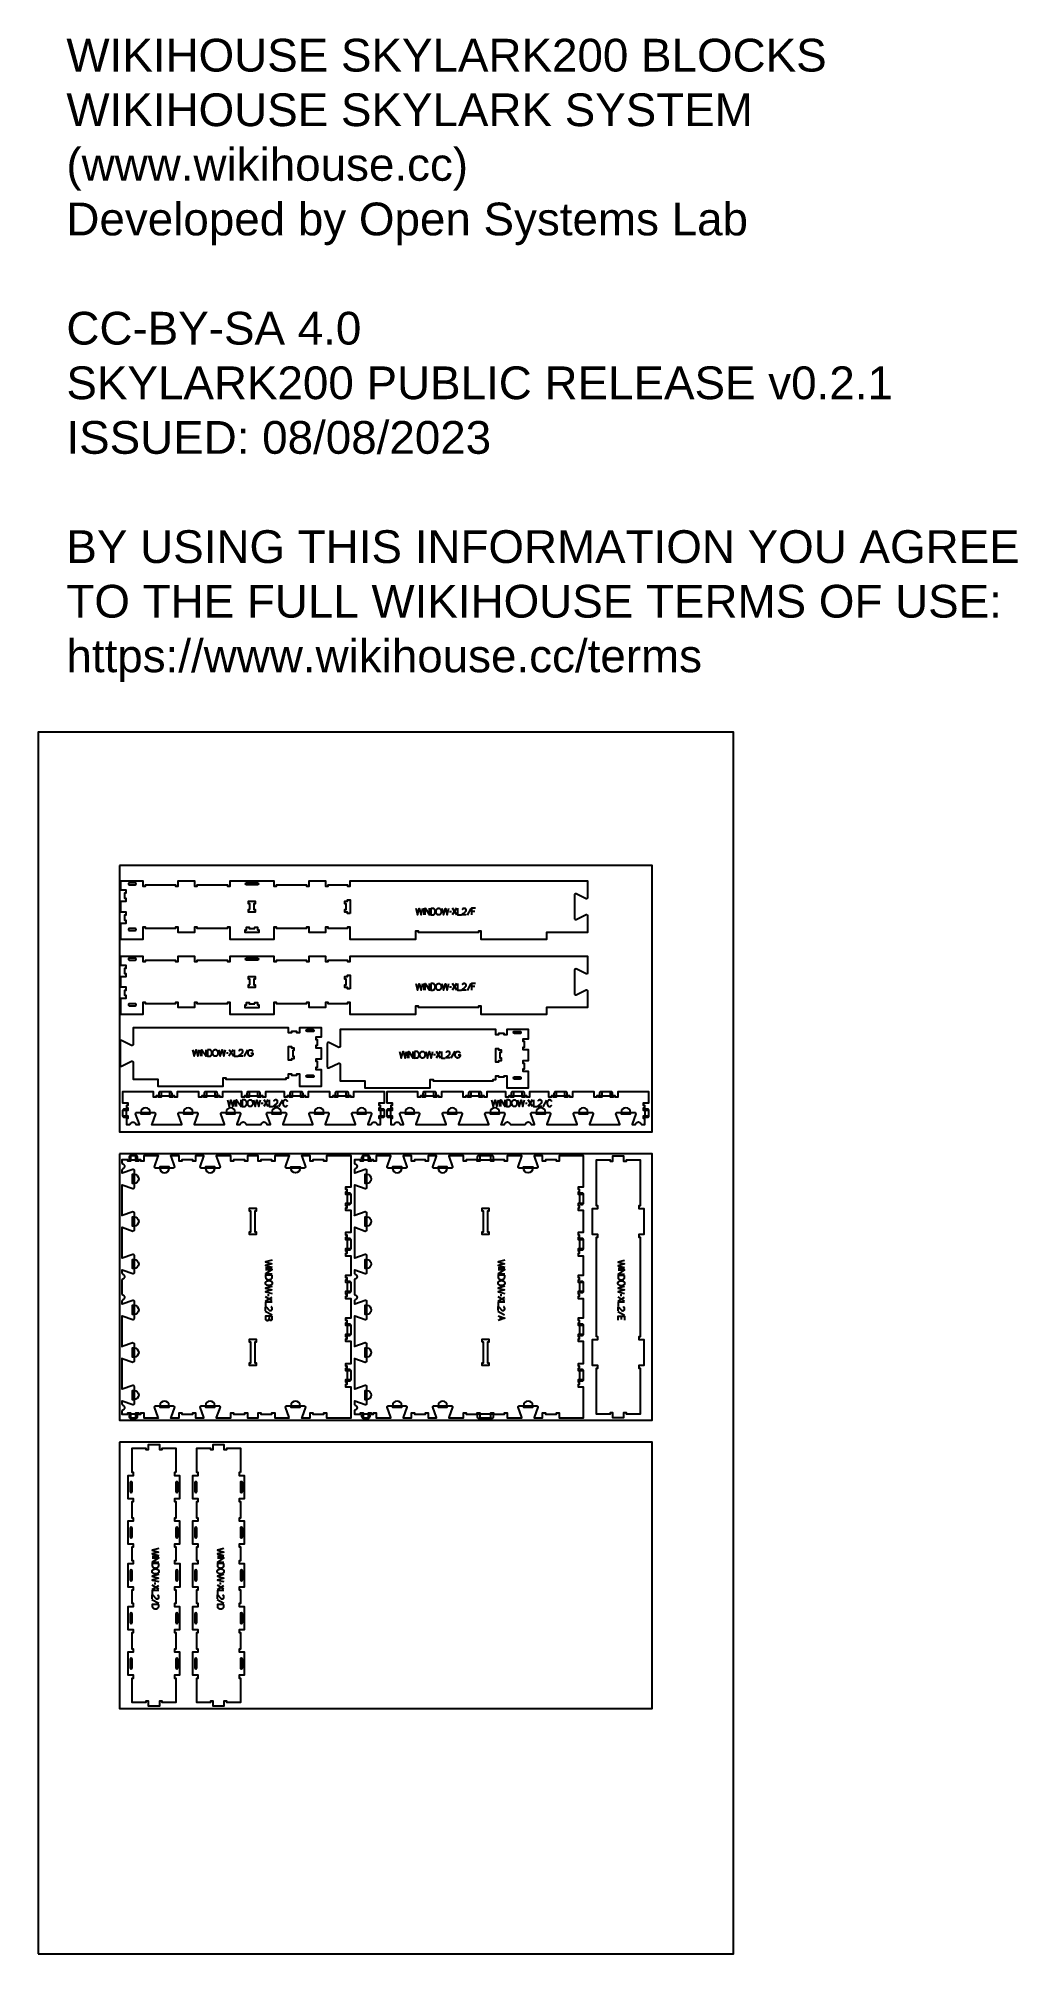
# Model space of a CAD drawing. Extents: x 0 to 4485, y 0 to 8771.
import ezdxf

# ---------------------------------------------------------------- set-up
doc = ezdxf.new("R2010")
doc.units = 0
for name, color, linetype in [('0_SHEET_SPRUCEPLY_2440X122', 1, 'CONTINUOUS'), ('1_ANYTOOL_1MMDEEP_LABELS_S', 2, 'CONTINUOUS'), ('3_ANYTOOL_CUTTHROUGH_INSID', 4, 'CONTINUOUS'), ('4_ANYTOOL_CUTTHROUGH_OUTSI', 5, 'CONTINUOUS'), ('5_ANYTOOL_HALF_MILL_9MM_IN', 3, 'CONTINUOUS'), ('DONOTCUT', 7, 'CONTINUOUS'), ('README', 1, 'CONTINUOUS')]:
    doc.layers.add(name, color=color, linetype=linetype)
doc.styles.add('ARIAL', font='arial.ttf')

msp = doc.modelspace()

# ---------------------------------------------------------------- texts
at = {"layer": 'README', "insert": (128.7, 8768.5, 0), "char_height": 150, "width": 8996.739, "attachment_point": 1, "style": 'ARIAL'}
msp.add_mtext('{\\fArial;WIKIHOUSE SKYLARK200 BLOCKS}\\P{\\fArial;WIKIHOUSE SKYLARK SYSTEM}\\P{\\fArial;(www.wikihouse.cc)}\\P{\\fArial;Developed by Open Systems Lab}\\P\\P{\\fArial;CC-BY-SA 4.0}\\P{\\fArial;SKYLARK200 PUBLIC RELEASE v0.2.1}\\P{\\fArial;ISSUED: 08/08/2023}\\P\\P{\\fArial;BY USING THIS INFORMATION YOU AGREE }\\P{\\fArial;TO THE FULL WIKIHOUSE TERMS OF USE:}\\P{\\fArial;https://www.wikihouse.cc/terms}', dxfattribs=at)

# ---------------------------------------------------------------- linework, layer by layer
at = {"layer": '0_SHEET_SPRUCEPLY_2440X122'}
for points in [[(371.7, 4982.6), (371.7, 3762.6), (2811.7, 3762.6), (2811.7, 4982.6)], [(371.7, 3662.6), (371.7, 2442.6), (2811.7, 2442.6), (2811.7, 3662.6)], [(371.7, 2342.6), (371.7, 1122.6), (2811.7, 1122.6), (2811.7, 2342.6)]]:
    msp.add_lwpolyline(points, close=True, dxfattribs=at)
at = {"layer": '1_ANYTOOL_1MMDEEP_LABELS_S', "color": 2}
for points in [[(1728.7, 4786.8), (1736.4, 4756.8), (1744.9, 4785.9), (1753.3, 4756.8), (1760.8, 4786.8)], [(1765.2, 4786.8), (1765.2, 4756.8)], [(1771.2, 4756.8), (1771.2, 4786.8), (1791.3, 4756.8), (1791.3, 4786.8)], [(1848.1, 4786.8), (1855.8, 4756.8), (1864.3, 4785.9), (1872.7, 4756.8), (1880.2, 4786.8)], [(1892.5, 4770.7), (1883.7, 4770.6)], [(1914.8, 4786.8), (1895.9, 4756.8)], [(1916, 4756.8), (1897.1, 4786.8)], [(1920.3, 4786.8), (1920.3, 4756.8), (1937.4, 4756.8)], [(1959.6, 4756.8), (1941.3, 4756.9), (1941.4, 4757.3), (1941.5, 4757.5), (1941.6, 4757.8), (1941.7, 4758), (1941.8, 4758.2), (1941.8, 4758.4), (1941.9, 4758.6), (1942, 4758.8), (1942.1, 4759), (1942.3, 4759.2), (1942.4, 4759.4), (1942.5, 4759.6), (1942.6, 4759.8), (1942.7, 4760), (1942.8, 4760.2), (1943, 4760.4), (1943.1, 4760.6), (1943.2, 4760.8), (1943.4, 4761), (1943.5, 4761.2), (1943.7, 4761.3), (1943.8, 4761.5), (1944, 4761.7), (1944.1, 4761.9), (1944.3, 4762), (1944.5, 4762.2), (1944.6, 4762.4), (1944.8, 4762.5), (1945, 4762.7), (1945.3, 4763), (1946.8, 4764.2), (1948.3, 4765.4), (1949.8, 4766.6), (1951.3, 4767.7), (1952.1, 4768.3), (1952.8, 4768.8), (1953.5, 4769.4), (1954.2, 4770), (1954.9, 4770.6), (1955.5, 4771.2), (1956.1, 4771.8), (1956.7, 4772.4), (1956.9, 4772.6), (1957, 4772.7), (1957.2, 4772.9), (1957.3, 4773), (1957.4, 4773.2), (1957.5, 4773.4), (1957.7, 4773.6), (1957.8, 4773.7), (1957.9, 4773.9), (1958, 4774.1), (1958.1, 4774.3), (1958.2, 4774.4), (1958.3, 4774.6), (1958.4, 4774.8), (1958.4, 4775), (1958.5, 4775.2), (1958.6, 4775.4), (1958.7, 4775.6), (1958.7, 4775.8), (1958.8, 4776), (1958.8, 4776.2), (1958.9, 4776.4), (1958.9, 4776.6), (1959, 4776.8), (1959, 4777), (1959, 4777.2), (1959, 4777.4), (1959.1, 4777.6), (1959.1, 4777.9), (1959.1, 4778.1), (1959.1, 4778.3), (1959.1, 4778.5), (1959.1, 4778.8), (1959.1, 4779), (1959.1, 4779.3), (1959.1, 4779.5), (1959, 4779.8), (1959, 4780), (1959, 4780.2), (1958.9, 4780.4), (1958.9, 4780.7), (1958.9, 4780.9), (1958.8, 4781.1), (1958.7, 4781.3), (1958.7, 4781.5), (1958.6, 4781.7), (1958.5, 4781.9), (1958.5, 4782.1), (1958.4, 4782.3), (1958.3, 4782.5), (1958.2, 4782.6), (1958.1, 4782.8), (1958, 4783), (1957.9, 4783.2), (1957.8, 4783.3), (1957.7, 4783.5), (1957.6, 4783.7), (1957.4, 4783.8), (1957.3, 4784), (1957.2, 4784.1), (1957, 4784.3), (1956.9, 4784.4), (1956.7, 4784.5), (1956.6, 4784.7), (1956.4, 4784.8), (1956.3, 4784.9), (1956.1, 4785), (1955.9, 4785.2), (1955.8, 4785.3), (1955.6, 4785.4), (1955.4, 4785.5), (1955.2, 4785.6), (1955, 4785.7), (1954.9, 4785.8), (1954.7, 4785.9), (1954.5, 4785.9), (1954.3, 4786), (1954.1, 4786.1), (1953.9, 4786.2), (1953.7, 4786.2), (1953.5, 4786.3), (1953.3, 4786.4), (1953.1, 4786.4), (1952.9, 4786.5), (1952.7, 4786.5), (1952.5, 4786.6), (1952.3, 4786.6), (1952, 4786.6), (1951.8, 4786.7), (1951.6, 4786.7), (1951.4, 4786.7), (1951.1, 4786.7), (1950.9, 4786.7), (1950.7, 4786.8), (1950.2, 4786.8), (1949.8, 4786.8), (1949.5, 4786.7), (1949.1, 4786.7), (1948.8, 4786.7), (1948.4, 4786.6), (1948.1, 4786.6), (1947.8, 4786.5), (1947.4, 4786.4), (1947.1, 4786.4), (1947, 4786.3), (1946.8, 4786.3), (1946.7, 4786.2), (1946.5, 4786.2), (1946.4, 4786.1), (1946.2, 4786.1), (1946.1, 4786), (1945.9, 4785.9), (1945.8, 4785.9), (1945.7, 4785.8), (1945.5, 4785.7), (1945.4, 4785.6), (1945.2, 4785.6), (1945.1, 4785.5), (1945, 4785.4), (1944.8, 4785.3), (1944.7, 4785.2), (1944.6, 4785.2), (1944.5, 4785.1), (1944.3, 4785), (1944.2, 4784.9), (1944.1, 4784.8), (1944, 4784.7), (1943.9, 4784.6), (1943.8, 4784.5), (1943.6, 4784.4), (1943.5, 4784.2), (1943.4, 4784.1), (1943.3, 4784), (1943.2, 4783.9), (1943.1, 4783.8), (1943, 4783.7), (1942.8, 4783.4), (1942.6, 4783.1), (1942.4, 4782.9), (1942.2, 4782.6), (1942, 4782.3), (1941.9, 4782), (1941.7, 4781.7)], [(1980.8, 4786.3), (1963.6, 4755.5)], [(2002, 4786.8), (1984.4, 4786.8), (1984.4, 4756.8)], [(1998.9, 4772.8), (1984.4, 4772.8)], [(1728.7, 4442.4), (1736.4, 4412.4), (1744.9, 4441.5), (1753.3, 4412.4), (1760.8, 4442.4)], [(1765.2, 4442.4), (1765.2, 4412.4)], [(1771.2, 4412.4), (1771.2, 4442.4), (1791.3, 4412.4), (1791.3, 4442.4)], [(1848.1, 4442.4), (1855.8, 4412.4), (1864.3, 4441.5), (1872.7, 4412.4), (1880.2, 4442.4)], [(1892.5, 4426.3), (1883.7, 4426.2)], [(1914.8, 4442.4), (1895.9, 4412.4)], [(1916, 4412.4), (1897.1, 4442.4)], [(1920.3, 4442.4), (1920.3, 4412.4), (1937.4, 4412.4)], [(1959.6, 4412.4), (1941.3, 4412.5), (1941.4, 4412.9), (1941.5, 4413.1), (1941.6, 4413.4), (1941.7, 4413.6), (1941.8, 4413.8), (1941.8, 4414), (1941.9, 4414.2), (1942, 4414.4), (1942.1, 4414.6), (1942.3, 4414.8), (1942.4, 4415.1), (1942.5, 4415.3), (1942.6, 4415.4), (1942.7, 4415.6), (1942.8, 4415.8), (1943, 4416), (1943.1, 4416.2), (1943.2, 4416.4), (1943.4, 4416.6), (1943.5, 4416.8), (1943.7, 4416.9), (1943.8, 4417.1), (1944, 4417.3), (1944.1, 4417.5), (1944.3, 4417.6), (1944.5, 4417.8), (1944.6, 4418), (1944.8, 4418.1), (1945, 4418.3), (1945.3, 4418.6), (1946.8, 4419.8), (1948.3, 4421), (1949.8, 4422.2), (1951.3, 4423.3), (1952.1, 4423.9), (1952.8, 4424.4), (1953.5, 4425), (1954.2, 4425.6), (1954.9, 4426.2), (1955.5, 4426.8), (1956.1, 4427.4), (1956.7, 4428), (1956.9, 4428.2), (1957, 4428.3), (1957.2, 4428.5), (1957.3, 4428.7), (1957.4, 4428.8), (1957.5, 4429), (1957.7, 4429.2), (1957.8, 4429.3), (1957.9, 4429.5), (1958, 4429.7), (1958.1, 4429.9), (1958.2, 4430), (1958.3, 4430.2), (1958.4, 4430.4), (1958.4, 4430.6), (1958.5, 4430.8), (1958.6, 4431), (1958.7, 4431.2), (1958.7, 4431.4), (1958.8, 4431.6), (1958.8, 4431.8), (1958.9, 4432), (1958.9, 4432.2), (1959, 4432.4), (1959, 4432.6), (1959, 4432.8), (1959, 4433), (1959.1, 4433.3), (1959.1, 4433.5), (1959.1, 4433.7), (1959.1, 4433.9), (1959.1, 4434.1), (1959.1, 4434.4), (1959.1, 4434.6), (1959.1, 4434.9), (1959.1, 4435.1), (1959, 4435.4), (1959, 4435.6), (1959, 4435.8), (1958.9, 4436), (1958.9, 4436.3), (1958.9, 4436.5), (1958.8, 4436.7), (1958.7, 4436.9), (1958.7, 4437.1), (1958.6, 4437.3), (1958.5, 4437.5), (1958.5, 4437.7), (1958.4, 4437.9), (1958.3, 4438.1), (1958.2, 4438.2), (1958.1, 4438.4), (1958, 4438.6), (1957.9, 4438.8), (1957.8, 4438.9), (1957.7, 4439.1), (1957.6, 4439.3), (1957.4, 4439.4), (1957.3, 4439.6), (1957.2, 4439.7), (1957, 4439.9), (1956.9, 4440), (1956.7, 4440.1), (1956.6, 4440.3), (1956.4, 4440.4), (1956.3, 4440.5), (1956.1, 4440.6), (1955.9, 4440.8), (1955.8, 4440.9), (1955.6, 4441), (1955.4, 4441.1), (1955.2, 4441.2), (1955, 4441.3), (1954.9, 4441.4), (1954.7, 4441.5), (1954.5, 4441.6), (1954.3, 4441.6), (1954.1, 4441.7), (1953.9, 4441.8), (1953.7, 4441.8), (1953.5, 4441.9), (1953.3, 4442), (1953.1, 4442), (1952.9, 4442.1), (1952.7, 4442.1), (1952.5, 4442.2), (1952.3, 4442.2), (1952, 4442.2), (1951.8, 4442.3), (1951.6, 4442.3), (1951.4, 4442.3), (1951.1, 4442.3), (1950.9, 4442.4), (1950.7, 4442.4), (1950.2, 4442.4), (1949.8, 4442.4), (1949.5, 4442.4), (1949.1, 4442.3), (1948.8, 4442.3), (1948.4, 4442.2), (1948.1, 4442.2), (1947.8, 4442.1), (1947.4, 4442.1), (1947.1, 4442), (1947, 4441.9), (1946.8, 4441.9), (1946.7, 4441.8), (1946.5, 4441.8), (1946.4, 4441.7), (1946.2, 4441.7), (1946.1, 4441.6), (1945.9, 4441.5), (1945.8, 4441.5), (1945.7, 4441.4), (1945.5, 4441.3), (1945.4, 4441.3), (1945.2, 4441.2), (1945.1, 4441.1), (1945, 4441), (1944.8, 4440.9), (1944.7, 4440.8), (1944.6, 4440.8), (1944.5, 4440.7), (1944.3, 4440.6), (1944.2, 4440.5), (1944.1, 4440.4), (1944, 4440.3), (1943.9, 4440.2), (1943.8, 4440.1), (1943.6, 4440), (1943.5, 4439.9), (1943.4, 4439.7), (1943.3, 4439.6), (1943.2, 4439.5), (1943.1, 4439.4), (1943, 4439.3), (1942.8, 4439), (1942.6, 4438.7), (1942.4, 4438.5), (1942.2, 4438.2), (1942, 4437.9), (1941.9, 4437.6), (1941.7, 4437.3)], [(1980.8, 4441.9), (1963.6, 4411.1)], [(2002, 4442.4), (1984.4, 4442.4), (1984.4, 4412.4)], [(1998.9, 4428.4), (1984.4, 4428.4)], [(706.1, 4139.6), (713.8, 4109.6), (722.3, 4138.7), (730.8, 4109.6), (738.3, 4139.6)], [(742.6, 4139.6), (742.6, 4109.6)], [(748.6, 4109.6), (748.6, 4139.6), (768.7, 4109.6), (768.7, 4139.6)], [(825.5, 4139.6), (833.2, 4109.6), (841.7, 4138.7), (850.2, 4109.6), (857.7, 4139.6)], [(869.9, 4123.5), (861.1, 4123.4)], [(892.2, 4139.6), (873.3, 4109.6)], [(893.4, 4109.6), (874.5, 4139.6)], [(897.7, 4139.6), (897.7, 4109.6), (914.8, 4109.6)], [(937, 4109.7), (918.7, 4109.7), (918.8, 4110.2), (918.9, 4110.4), (919, 4110.6), (919.1, 4110.8), (919.2, 4111), (919.3, 4111.3), (919.4, 4111.5), (919.5, 4111.7), (919.6, 4111.9), (919.7, 4112.1), (919.8, 4112.3), (919.9, 4112.5), (920, 4112.7), (920.1, 4112.9), (920.3, 4113.1), (920.4, 4113.3), (920.5, 4113.5), (920.6, 4113.7), (920.8, 4113.8), (920.9, 4114), (921.1, 4114.2), (921.2, 4114.4), (921.4, 4114.5), (921.5, 4114.7), (921.7, 4114.9), (921.9, 4115.1), (922, 4115.2), (922.2, 4115.4), (922.4, 4115.5), (922.7, 4115.9), (924.2, 4117.1), (925.7, 4118.3), (927.2, 4119.4), (928.7, 4120.5), (929.5, 4121.1), (930.2, 4121.7), (930.9, 4122.3), (931.6, 4122.8), (932.3, 4123.4), (932.9, 4124), (933.6, 4124.6), (934.2, 4125.3), (934.3, 4125.4), (934.4, 4125.6), (934.6, 4125.7), (934.7, 4125.9), (934.8, 4126.1), (935, 4126.2), (935.1, 4126.4), (935.2, 4126.6), (935.3, 4126.8), (935.4, 4126.9), (935.5, 4127.1), (935.6, 4127.3), (935.7, 4127.5), (935.8, 4127.7), (935.8, 4127.8), (935.9, 4128), (936, 4128.2), (936.1, 4128.4), (936.1, 4128.6), (936.2, 4128.8), (936.2, 4129), (936.3, 4129.2), (936.3, 4129.4), (936.4, 4129.6), (936.4, 4129.9), (936.4, 4130.1), (936.5, 4130.3), (936.5, 4130.5), (936.5, 4130.7), (936.5, 4130.9), (936.5, 4131.2), (936.5, 4131.4), (936.5, 4131.6), (936.5, 4131.9), (936.5, 4132.1), (936.5, 4132.4), (936.4, 4132.6), (936.4, 4132.8), (936.4, 4133.1), (936.4, 4133.3), (936.3, 4133.5), (936.3, 4133.7), (936.2, 4133.9), (936.2, 4134.1), (936.1, 4134.3), (936, 4134.5), (936, 4134.7), (935.9, 4134.9), (935.8, 4135.1), (935.7, 4135.3), (935.6, 4135.5), (935.5, 4135.7), (935.4, 4135.8), (935.3, 4136), (935.2, 4136.2), (935.1, 4136.3), (935, 4136.5), (934.8, 4136.7), (934.7, 4136.8), (934.6, 4137), (934.4, 4137.1), (934.3, 4137.2), (934.1, 4137.4), (934, 4137.5), (933.8, 4137.6), (933.7, 4137.8), (933.5, 4137.9), (933.3, 4138), (933.2, 4138.1), (933, 4138.2), (932.8, 4138.3), (932.6, 4138.4), (932.5, 4138.5), (932.3, 4138.6), (932.1, 4138.7), (931.9, 4138.8), (931.7, 4138.9), (931.5, 4139), (931.3, 4139), (931.1, 4139.1), (930.9, 4139.2), (930.7, 4139.2), (930.5, 4139.3), (930.3, 4139.3), (930.1, 4139.4), (929.9, 4139.4), (929.7, 4139.5), (929.4, 4139.5), (929.2, 4139.5), (929, 4139.5), (928.8, 4139.6), (928.5, 4139.6), (928.3, 4139.6), (928.1, 4139.6), (927.6, 4139.6), (927.2, 4139.6), (926.9, 4139.6), (926.5, 4139.6), (926.2, 4139.5), (925.8, 4139.5), (925.5, 4139.4), (925.2, 4139.4), (924.8, 4139.3), (924.5, 4139.2), (924.4, 4139.2), (924.2, 4139.1), (924.1, 4139.1), (923.9, 4139), (923.8, 4139), (923.6, 4138.9), (923.5, 4138.8), (923.3, 4138.8), (923.2, 4138.7), (923.1, 4138.6), (922.9, 4138.6), (922.8, 4138.5), (922.7, 4138.4), (922.5, 4138.3), (922.4, 4138.3), (922.3, 4138.2), (922.1, 4138.1), (922, 4138), (921.9, 4137.9), (921.8, 4137.8), (921.6, 4137.7), (921.5, 4137.6), (921.4, 4137.5), (921.3, 4137.4), (921.2, 4137.3), (921, 4137.2), (920.9, 4137.1), (920.8, 4137), (920.7, 4136.9), (920.6, 4136.8), (920.5, 4136.6), (920.4, 4136.5), (920.2, 4136.3), (920, 4136), (919.8, 4135.7), (919.6, 4135.4), (919.4, 4135.1), (919.3, 4134.8), (919.1, 4134.5)], [(958.2, 4139.1), (941, 4108.4)], [(973.4, 4123.4), (983.2, 4123.4), (983.1, 4122.5), (983.1, 4121.7), (983, 4121.4), (983, 4121), (982.9, 4120.6), (982.9, 4120.2), (982.8, 4119.8), (982.7, 4119.5), (982.7, 4119.1), (982.6, 4118.8), (982.5, 4118.4), (982.4, 4118.1), (982.3, 4117.8), (982.2, 4117.5), (982, 4117.1), (981.9, 4116.8), (981.8, 4116.5), (981.7, 4116.2), (981.5, 4115.9), (981.4, 4115.6), (981.2, 4115.4), (981, 4115.1), (980.9, 4114.8), (980.7, 4114.6), (980.5, 4114.3), (980.3, 4114.1), (980.1, 4113.8), (979.9, 4113.6), (979.7, 4113.4), (979.5, 4113.1), (979.3, 4112.9), (979, 4112.7), (978.8, 4112.5), (978.6, 4112.3), (978.4, 4112.1), (978.1, 4111.9), (977.9, 4111.8), (977.7, 4111.6), (977.4, 4111.4), (977.2, 4111.3), (977, 4111.1), (976.7, 4111), (976.5, 4110.9), (976.3, 4110.7), (976, 4110.6), (975.8, 4110.5), (975.5, 4110.4), (975.3, 4110.3), (975.1, 4110.2), (974.8, 4110.1), (974.6, 4110), (974.3, 4109.9), (974.1, 4109.9), (973.8, 4109.8), (973.6, 4109.8), (973.3, 4109.7), (973.1, 4109.7), (972.8, 4109.6), (972.6, 4109.6), (972.3, 4109.6), (972, 4109.6), (971.8, 4109.6), (971.5, 4109.6), (971.3, 4109.6), (971, 4109.6), (970.8, 4109.6), (970.5, 4109.7), (970.2, 4109.7), (970, 4109.7), (969.7, 4109.8), (969.5, 4109.8), (969.3, 4109.9), (969, 4110), (968.8, 4110.1), (968.5, 4110.1), (968.3, 4110.2), (968, 4110.3), (967.8, 4110.4), (967.6, 4110.5), (967.3, 4110.7), (967.1, 4110.8), (966.9, 4110.9), (966.6, 4111.1), (966.4, 4111.2), (966.2, 4111.4), (966, 4111.5), (965.7, 4111.7), (965.5, 4111.9), (965.3, 4112.1), (965.1, 4112.3), (964.8, 4112.5), (964.6, 4112.7), (964.4, 4112.9), (964.2, 4113.1), (964, 4113.3), (963.8, 4113.6), (963.6, 4113.8), (963.4, 4114), (963.2, 4114.3), (963, 4114.6), (962.9, 4114.8), (962.7, 4115.1), (962.5, 4115.4), (962.4, 4115.7), (962.2, 4116), (962.1, 4116.3), (962, 4116.6), (961.9, 4116.9), (961.7, 4117.3), (961.6, 4117.6), (961.5, 4118), (961.4, 4118.3), (961.3, 4118.7), (961.2, 4119.1), (961.2, 4119.4), (961.1, 4119.8), (961, 4120.2), (961, 4120.6), (960.9, 4121), (960.9, 4121.4), (960.8, 4122.3), (960.8, 4123.2), (960.8, 4124.1), (960.8, 4124.8), (960.8, 4125.5), (960.9, 4126.1), (960.9, 4126.8), (961, 4127.5), (961.1, 4128.1), (961.3, 4128.8), (961.4, 4129.4), (961.6, 4130.1), (961.8, 4130.7), (962, 4131.4), (962.3, 4132), (962.5, 4132.7), (962.8, 4133.3), (963.1, 4134), (963.4, 4134.6), (963.6, 4134.9), (963.8, 4135.2), (964, 4135.5), (964.2, 4135.8), (964.4, 4136), (964.5, 4136.2), (964.6, 4136.3), (964.7, 4136.4), (964.8, 4136.5), (964.9, 4136.7), (965, 4136.8), (965.1, 4136.9), (965.2, 4137), (965.4, 4137.1), (965.5, 4137.2), (965.6, 4137.3), (965.7, 4137.5), (965.8, 4137.6), (966, 4137.7), (966.1, 4137.7), (966.2, 4137.8), (966.4, 4137.9), (966.5, 4138), (966.6, 4138.1), (966.8, 4138.2), (966.9, 4138.3), (967, 4138.4), (967.2, 4138.4), (967.3, 4138.5), (967.5, 4138.6), (967.6, 4138.7), (967.8, 4138.7), (967.9, 4138.8), (968.1, 4138.9), (968.2, 4138.9), (968.4, 4139), (968.5, 4139), (968.9, 4139.1), (969.2, 4139.2), (969.5, 4139.3), (969.9, 4139.4), (970.2, 4139.4), (970.6, 4139.5), (970.9, 4139.5), (971.3, 4139.6), (971.7, 4139.6), (972.1, 4139.6), (972.5, 4139.6), (972.7, 4139.6), (972.9, 4139.6), (973.1, 4139.6), (973.3, 4139.6), (973.6, 4139.6), (973.8, 4139.5), (974, 4139.5), (974.2, 4139.5), (974.4, 4139.4), (974.6, 4139.4), (974.8, 4139.4), (975, 4139.3), (975.2, 4139.2), (975.4, 4139.2), (975.5, 4139.1), (975.7, 4139.1), (975.9, 4139), (976.1, 4138.9), (976.3, 4138.8), (976.4, 4138.7), (976.6, 4138.6), (976.8, 4138.5), (976.9, 4138.4), (977.1, 4138.3), (977.3, 4138.2), (977.4, 4138.1), (977.6, 4138), (977.7, 4137.9), (977.9, 4137.8), (978, 4137.6), (978.2, 4137.5), (978.3, 4137.3), (978.6, 4137.1), (978.9, 4136.8), (979.1, 4136.5), (979.4, 4136.2), (979.6, 4135.9), (979.9, 4135.6), (980.1, 4135.2), (980.4, 4134.9), (980.6, 4134.6), (980.8, 4134.3), (981, 4133.9), (981.2, 4133.6), (981.4, 4133.3), (981.6, 4132.9), (981.8, 4132.6), (982, 4132.2)], [(1654.8, 4131.4), (1662.5, 4101.4), (1670.9, 4130.5), (1679.4, 4101.4), (1686.9, 4131.4)], [(1691.3, 4131.4), (1691.3, 4101.4)], [(1697.3, 4101.4), (1697.3, 4131.4), (1717.3, 4101.4), (1717.3, 4131.4)], [(1774.2, 4131.4), (1781.9, 4101.4), (1790.3, 4130.5), (1798.8, 4101.4), (1806.3, 4131.4)], [(1840.9, 4131.4), (1822, 4101.4)], [(1842.1, 4101.4), (1823.2, 4131.4)], [(1846.4, 4131.4), (1846.4, 4101.4), (1863.5, 4101.4)], [(1885.6, 4101.5), (1867.3, 4101.5), (1867.5, 4102), (1867.6, 4102.2), (1867.7, 4102.4), (1867.7, 4102.7), (1867.8, 4102.9), (1867.9, 4103.1), (1868, 4103.3), (1868.1, 4103.5), (1868.2, 4103.7), (1868.3, 4103.9), (1868.4, 4104.1), (1868.6, 4104.3), (1868.7, 4104.5), (1868.8, 4104.7), (1868.9, 4104.9), (1869, 4105.1), (1869.2, 4105.3), (1869.3, 4105.5), (1869.4, 4105.7), (1869.6, 4105.8), (1869.7, 4106), (1869.9, 4106.2), (1870, 4106.4), (1870.2, 4106.5), (1870.4, 4106.7), (1870.5, 4106.9), (1870.7, 4107.1), (1870.9, 4107.2), (1871, 4107.4), (1871.4, 4107.7), (1872.9, 4108.9), (1874.4, 4110.1), (1875.9, 4111.2), (1877.4, 4112.4), (1878.2, 4112.9), (1878.9, 4113.5), (1879.6, 4114.1), (1880.3, 4114.7), (1880.9, 4115.3), (1881.6, 4115.9), (1882.2, 4116.5), (1882.8, 4117.1), (1883, 4117.2), (1883.1, 4117.4), (1883.2, 4117.6), (1883.4, 4117.7), (1883.5, 4117.9), (1883.6, 4118.1), (1883.7, 4118.2), (1883.8, 4118.4), (1884, 4118.6), (1884.1, 4118.8), (1884.2, 4118.9), (1884.3, 4119.1), (1884.3, 4119.3), (1884.4, 4119.5), (1884.5, 4119.7), (1884.6, 4119.9), (1884.7, 4120.1), (1884.7, 4120.3), (1884.8, 4120.5), (1884.8, 4120.7), (1884.9, 4120.9), (1884.9, 4121.1), (1885, 4121.3), (1885, 4121.5), (1885.1, 4121.7), (1885.1, 4121.9), (1885.1, 4122.1), (1885.1, 4122.3), (1885.2, 4122.5), (1885.2, 4122.8), (1885.2, 4123), (1885.2, 4123.2), (1885.2, 4123.5), (1885.2, 4123.7), (1885.2, 4124), (1885.1, 4124.2), (1885.1, 4124.4), (1885.1, 4124.7), (1885.1, 4124.9), (1885, 4125.1), (1885, 4125.3), (1884.9, 4125.6), (1884.9, 4125.8), (1884.8, 4126), (1884.8, 4126.2), (1884.7, 4126.4), (1884.6, 4126.6), (1884.5, 4126.8), (1884.5, 4127), (1884.4, 4127.1), (1884.3, 4127.3), (1884.2, 4127.5), (1884.1, 4127.7), (1884, 4127.8), (1883.9, 4128), (1883.8, 4128.2), (1883.6, 4128.3), (1883.5, 4128.5), (1883.4, 4128.6), (1883.2, 4128.8), (1883.1, 4128.9), (1883, 4129.1), (1882.8, 4129.2), (1882.6, 4129.3), (1882.5, 4129.5), (1882.3, 4129.6), (1882.2, 4129.7), (1882, 4129.8), (1881.8, 4130), (1881.7, 4130.1), (1881.5, 4130.2), (1881.3, 4130.3), (1881.1, 4130.4), (1880.9, 4130.5), (1880.7, 4130.5), (1880.6, 4130.6), (1880.4, 4130.7), (1880.2, 4130.8), (1880, 4130.9), (1879.8, 4130.9), (1879.6, 4131), (1879.4, 4131), (1879.2, 4131.1), (1879, 4131.2), (1878.8, 4131.2), (1878.5, 4131.2), (1878.3, 4131.3), (1878.1, 4131.3), (1877.9, 4131.3), (1877.7, 4131.4), (1877.4, 4131.4), (1877.2, 4131.4), (1877, 4131.4), (1876.7, 4131.4), (1876.3, 4131.4), (1875.9, 4131.4), (1875.5, 4131.4), (1875.2, 4131.4), (1874.8, 4131.4), (1874.5, 4131.3), (1874.2, 4131.3), (1873.8, 4131.2), (1873.5, 4131.1), (1873.2, 4131), (1873, 4131), (1872.9, 4131), (1872.7, 4130.9), (1872.6, 4130.8), (1872.4, 4130.8), (1872.3, 4130.7), (1872.1, 4130.7), (1872, 4130.6), (1871.9, 4130.5), (1871.7, 4130.5), (1871.6, 4130.4), (1871.4, 4130.3), (1871.3, 4130.3), (1871.2, 4130.2), (1871, 4130.1), (1870.9, 4130), (1870.8, 4129.9), (1870.7, 4129.8), (1870.5, 4129.7), (1870.4, 4129.7), (1870.3, 4129.6), (1870.2, 4129.5), (1870.1, 4129.4), (1869.9, 4129.3), (1869.8, 4129.1), (1869.7, 4129), (1869.6, 4128.9), (1869.5, 4128.8), (1869.4, 4128.7), (1869.3, 4128.6), (1869.2, 4128.5), (1869.1, 4128.3), (1868.9, 4128.1), (1868.7, 4127.8), (1868.5, 4127.5), (1868.3, 4127.3), (1868.1, 4127), (1867.9, 4126.7), (1867.8, 4126.3)], [(1906.9, 4131), (1889.7, 4100.2)], [(1922.1, 4115.2), (1931.8, 4115.2), (1931.8, 4114.4), (1931.7, 4113.6), (1931.7, 4113.2), (1931.7, 4112.8), (1931.6, 4112.4), (1931.5, 4112), (1931.5, 4111.7), (1931.4, 4111.3), (1931.3, 4111), (1931.2, 4110.6), (1931.2, 4110.3), (1931.1, 4109.9), (1930.9, 4109.6), (1930.8, 4109.3), (1930.7, 4109), (1930.6, 4108.7), (1930.5, 4108.3), (1930.3, 4108.1), (1930.2, 4107.8), (1930, 4107.5), (1929.9, 4107.2), (1929.7, 4106.9), (1929.5, 4106.7), (1929.3, 4106.4), (1929.2, 4106.1), (1929, 4105.9), (1928.8, 4105.7), (1928.6, 4105.4), (1928.4, 4105.2), (1928.1, 4105), (1927.9, 4104.7), (1927.7, 4104.5), (1927.5, 4104.3), (1927.2, 4104.1), (1927, 4104), (1926.8, 4103.8), (1926.6, 4103.6), (1926.3, 4103.4), (1926.1, 4103.3), (1925.9, 4103.1), (1925.6, 4103), (1925.4, 4102.8), (1925.2, 4102.7), (1924.9, 4102.6), (1924.7, 4102.4), (1924.4, 4102.3), (1924.2, 4102.2), (1924, 4102.1), (1923.7, 4102), (1923.5, 4101.9), (1923.2, 4101.8), (1923, 4101.8), (1922.7, 4101.7), (1922.5, 4101.6), (1922.2, 4101.6), (1922, 4101.5), (1921.7, 4101.5), (1921.5, 4101.5), (1921.2, 4101.4), (1921, 4101.4), (1920.7, 4101.4), (1920.4, 4101.4), (1920.2, 4101.4), (1919.9, 4101.4), (1919.7, 4101.4), (1919.4, 4101.5), (1919.2, 4101.5), (1918.9, 4101.5), (1918.7, 4101.6), (1918.4, 4101.6), (1918.2, 4101.7), (1917.9, 4101.7), (1917.7, 4101.8), (1917.4, 4101.9), (1917.2, 4102), (1916.9, 4102.1), (1916.7, 4102.2), (1916.5, 4102.3), (1916.2, 4102.4), (1916, 4102.5), (1915.8, 4102.6), (1915.5, 4102.8), (1915.3, 4102.9), (1915.1, 4103), (1914.8, 4103.2), (1914.6, 4103.4), (1914.4, 4103.5), (1914.2, 4103.7), (1913.9, 4103.9), (1913.7, 4104.1), (1913.5, 4104.3), (1913.3, 4104.5), (1913.1, 4104.7), (1912.9, 4104.9), (1912.6, 4105.1), (1912.4, 4105.4), (1912.2, 4105.6), (1912.1, 4105.9), (1911.9, 4106.1), (1911.7, 4106.4), (1911.5, 4106.7), (1911.4, 4106.9), (1911.2, 4107.2), (1911.1, 4107.5), (1910.9, 4107.8), (1910.8, 4108.1), (1910.6, 4108.5), (1910.5, 4108.8), (1910.4, 4109.1), (1910.3, 4109.5), (1910.2, 4109.8), (1910.1, 4110.2), (1910, 4110.5), (1909.9, 4110.9), (1909.8, 4111.3), (1909.8, 4111.7), (1909.7, 4112), (1909.6, 4112.5), (1909.6, 4112.9), (1909.6, 4113.3), (1909.5, 4114.1), (1909.4, 4115), (1909.4, 4115.9), (1909.4, 4116.6), (1909.5, 4117.3), (1909.5, 4118), (1909.6, 4118.6), (1909.7, 4119.3), (1909.8, 4120), (1909.9, 4120.6), (1910.1, 4121.3), (1910.3, 4121.9), (1910.5, 4122.6), (1910.7, 4123.2), (1910.9, 4123.9), (1911.2, 4124.5), (1911.5, 4125.1), (1911.8, 4125.8), (1912.1, 4126.4), (1912.3, 4126.7), (1912.5, 4127), (1912.6, 4127.3), (1912.8, 4127.6), (1913, 4127.9), (1913.1, 4128), (1913.2, 4128.1), (1913.3, 4128.3), (1913.5, 4128.4), (1913.6, 4128.5), (1913.7, 4128.6), (1913.8, 4128.7), (1913.9, 4128.8), (1914, 4129), (1914.1, 4129.1), (1914.3, 4129.2), (1914.4, 4129.3), (1914.5, 4129.4), (1914.6, 4129.5), (1914.8, 4129.6), (1914.9, 4129.7), (1915, 4129.8), (1915.2, 4129.9), (1915.3, 4129.9), (1915.4, 4130), (1915.6, 4130.1), (1915.7, 4130.2), (1915.8, 4130.3), (1916, 4130.3), (1916.1, 4130.4), (1916.3, 4130.5), (1916.4, 4130.6), (1916.6, 4130.6), (1916.7, 4130.7), (1916.9, 4130.7), (1917, 4130.8), (1917.2, 4130.9), (1917.5, 4131), (1917.9, 4131.1), (1918.2, 4131.1), (1918.5, 4131.2), (1918.9, 4131.3), (1919.2, 4131.3), (1919.6, 4131.4), (1920, 4131.4), (1920.4, 4131.4), (1920.7, 4131.4), (1921.1, 4131.4), (1921.4, 4131.4), (1921.6, 4131.4), (1921.8, 4131.4), (1922, 4131.4), (1922.2, 4131.4), (1922.4, 4131.4), (1922.6, 4131.3), (1922.8, 4131.3), (1923, 4131.3), (1923.2, 4131.2), (1923.4, 4131.2), (1923.6, 4131.1), (1923.8, 4131.1), (1924, 4131), (1924.2, 4131), (1924.4, 4130.9), (1924.6, 4130.8), (1924.8, 4130.7), (1924.9, 4130.6), (1925.1, 4130.6), (1925.3, 4130.5), (1925.4, 4130.4), (1925.6, 4130.3), (1925.8, 4130.2), (1925.9, 4130.1), (1926.1, 4130), (1926.2, 4129.8), (1926.4, 4129.7), (1926.5, 4129.6), (1926.7, 4129.5), (1926.8, 4129.3), (1927, 4129.2), (1927.3, 4128.9), (1927.5, 4128.6), (1927.8, 4128.3), (1928.1, 4128), (1928.3, 4127.7), (1928.6, 4127.4), (1928.8, 4127.1), (1929, 4126.8), (1929.2, 4126.4), (1929.5, 4126.1), (1929.7, 4125.8), (1929.9, 4125.4), (1930.1, 4125.1), (1930.3, 4124.7), (1930.5, 4124.4), (1930.6, 4124)], [(1818.5, 4115.3), (1809.7, 4115.2)], [(865.7, 3909.5), (873.4, 3879.5), (881.9, 3908.6), (890.3, 3879.5), (897.8, 3909.5)], [(902.2, 3909.5), (902.2, 3879.5)], [(908.2, 3879.5), (908.2, 3909.5), (928.3, 3879.5), (928.3, 3909.5)], [(985.1, 3909.5), (992.8, 3879.5), (1001.3, 3908.6), (1009.7, 3879.5), (1017.2, 3909.5)], [(1029.5, 3893.4), (1020.7, 3893.3)], [(1051.8, 3909.5), (1032.9, 3879.5)], [(1053, 3879.5), (1034.1, 3909.5)], [(1057.3, 3909.5), (1057.3, 3879.5), (1074.4, 3879.5)], [(1096.6, 3879.6), (1078.3, 3879.6), (1078.4, 3880.1), (1078.5, 3880.3), (1078.6, 3880.5), (1078.7, 3880.7), (1078.8, 3881), (1078.8, 3881.2), (1078.9, 3881.4), (1079, 3881.6), (1079.1, 3881.8), (1079.3, 3882), (1079.4, 3882.2), (1079.5, 3882.4), (1079.6, 3882.6), (1079.7, 3882.8), (1079.8, 3883), (1080, 3883.2), (1080.1, 3883.4), (1080.2, 3883.6), (1080.4, 3883.8), (1080.5, 3883.9), (1080.7, 3884.1), (1080.8, 3884.3), (1081, 3884.5), (1081.1, 3884.6), (1081.3, 3884.8), (1081.5, 3885), (1081.6, 3885.1), (1081.8, 3885.3), (1082, 3885.5), (1082.3, 3885.8), (1083.8, 3887), (1085.3, 3888.2), (1086.8, 3889.3), (1088.3, 3890.5), (1089.1, 3891), (1089.8, 3891.6), (1090.5, 3892.2), (1091.2, 3892.8), (1091.9, 3893.3), (1092.5, 3894), (1093.1, 3894.6), (1093.7, 3895.2), (1093.9, 3895.3), (1094, 3895.5), (1094.2, 3895.7), (1094.3, 3895.8), (1094.4, 3896), (1094.5, 3896.2), (1094.7, 3896.3), (1094.8, 3896.5), (1094.9, 3896.7), (1095, 3896.8), (1095.1, 3897), (1095.2, 3897.2), (1095.3, 3897.4), (1095.4, 3897.6), (1095.4, 3897.8), (1095.5, 3898), (1095.6, 3898.1), (1095.7, 3898.3), (1095.7, 3898.5), (1095.8, 3898.7), (1095.8, 3898.9), (1095.9, 3899.1), (1095.9, 3899.3), (1096, 3899.6), (1096, 3899.8), (1096, 3900), (1096, 3900.2), (1096.1, 3900.4), (1096.1, 3900.6), (1096.1, 3900.9), (1096.1, 3901.1), (1096.1, 3901.3), (1096.1, 3901.6), (1096.1, 3901.8), (1096.1, 3902), (1096.1, 3902.3), (1096, 3902.5), (1096, 3902.7), (1096, 3903), (1095.9, 3903.2), (1095.9, 3903.4), (1095.9, 3903.6), (1095.8, 3903.8), (1095.7, 3904.1), (1095.7, 3904.3), (1095.6, 3904.5), (1095.5, 3904.7), (1095.5, 3904.9), (1095.4, 3905), (1095.3, 3905.2), (1095.2, 3905.4), (1095.1, 3905.6), (1095, 3905.8), (1094.9, 3905.9), (1094.8, 3906.1), (1094.7, 3906.3), (1094.6, 3906.4), (1094.4, 3906.6), (1094.3, 3906.7), (1094.2, 3906.9), (1094, 3907), (1093.9, 3907.2), (1093.7, 3907.3), (1093.6, 3907.4), (1093.4, 3907.6), (1093.3, 3907.7), (1093.1, 3907.8), (1092.9, 3907.9), (1092.8, 3908), (1092.6, 3908.1), (1092.4, 3908.3), (1092.2, 3908.4), (1092, 3908.5), (1091.9, 3908.5), (1091.7, 3908.6), (1091.5, 3908.7), (1091.3, 3908.8), (1091.1, 3908.9), (1090.9, 3908.9), (1090.7, 3909), (1090.5, 3909.1), (1090.3, 3909.1), (1090.1, 3909.2), (1089.9, 3909.2), (1089.7, 3909.3), (1089.5, 3909.3), (1089.3, 3909.4), (1089, 3909.4), (1088.8, 3909.4), (1088.6, 3909.5), (1088.4, 3909.5), (1088.1, 3909.5), (1087.9, 3909.5), (1087.7, 3909.5), (1087.2, 3909.5), (1086.8, 3909.5), (1086.5, 3909.5), (1086.1, 3909.5), (1085.8, 3909.5), (1085.4, 3909.4), (1085.1, 3909.4), (1084.8, 3909.3), (1084.4, 3909.2), (1084.1, 3909.1), (1084, 3909.1), (1083.8, 3909), (1083.7, 3909), (1083.5, 3908.9), (1083.4, 3908.9), (1083.2, 3908.8), (1083.1, 3908.8), (1082.9, 3908.7), (1082.8, 3908.6), (1082.7, 3908.6), (1082.5, 3908.5), (1082.4, 3908.4), (1082.2, 3908.3), (1082.1, 3908.3), (1082, 3908.2), (1081.8, 3908.1), (1081.7, 3908), (1081.6, 3907.9), (1081.5, 3907.8), (1081.3, 3907.7), (1081.2, 3907.6), (1081.1, 3907.5), (1081, 3907.4), (1080.9, 3907.3), (1080.8, 3907.2), (1080.6, 3907.1), (1080.5, 3907), (1080.4, 3906.9), (1080.3, 3906.8), (1080.2, 3906.7), (1080.1, 3906.5), (1080, 3906.4), (1079.8, 3906.2), (1079.6, 3905.9), (1079.4, 3905.6), (1079.2, 3905.3), (1079, 3905.1), (1078.9, 3904.7), (1078.7, 3904.4)], [(1117.8, 3909.1), (1100.6, 3878.3)], [(1141.4, 3902), (1141.2, 3902.4), (1141.1, 3902.8), (1140.9, 3903.2), (1140.7, 3903.6), (1140.5, 3904), (1140.3, 3904.3), (1140.1, 3904.7), (1139.8, 3905), (1139.6, 3905.3), (1139.4, 3905.7), (1139.1, 3906), (1138.8, 3906.3), (1138.5, 3906.6), (1138.3, 3906.9), (1138, 3907.1), (1137.7, 3907.4), (1137.5, 3907.5), (1137.3, 3907.7), (1137.2, 3907.8), (1137, 3907.9), (1136.8, 3908), (1136.7, 3908.1), (1136.5, 3908.2), (1136.3, 3908.3), (1136.2, 3908.4), (1136, 3908.5), (1135.8, 3908.6), (1135.6, 3908.7), (1135.4, 3908.8), (1135.2, 3908.9), (1135.1, 3908.9), (1134.9, 3909), (1134.7, 3909.1), (1134.5, 3909.1), (1134.3, 3909.2), (1134.1, 3909.2), (1133.9, 3909.3), (1133.7, 3909.3), (1133.5, 3909.4), (1133.3, 3909.4), (1133.1, 3909.4), (1132.9, 3909.5), (1132.6, 3909.5), (1132.4, 3909.5), (1132.2, 3909.5), (1132, 3909.5), (1131.8, 3909.5), (1131.5, 3909.5), (1131.2, 3909.5), (1130.9, 3909.5), (1130.5, 3909.5), (1130.2, 3909.5), (1129.9, 3909.4), (1129.6, 3909.4), (1129.3, 3909.3), (1129, 3909.2), (1128.7, 3909.2), (1128.4, 3909.1), (1128.1, 3909), (1127.8, 3908.9), (1127.5, 3908.8), (1127.4, 3908.7), (1127.2, 3908.6), (1127.1, 3908.6), (1127, 3908.5), (1126.8, 3908.4), (1126.7, 3908.4), (1126.6, 3908.3), (1126.4, 3908.2), (1126.3, 3908.1), (1126.2, 3908.1), (1126.1, 3908), (1125.9, 3907.9), (1125.8, 3907.8), (1125.7, 3907.7), (1125.5, 3907.5), (1125.2, 3907.3), (1125, 3907.1), (1124.8, 3906.9), (1124.6, 3906.7), (1124.4, 3906.4), (1124.2, 3906.2), (1124, 3905.9), (1123.8, 3905.7), (1123.6, 3905.4), (1123.4, 3905.1), (1123.2, 3904.8), (1122.9, 3904.3), (1122.6, 3903.7), (1122.3, 3903.1), (1122, 3902.4), (1121.7, 3901.8), (1121.5, 3901.2), (1121.3, 3900.6), (1121.1, 3899.9), (1120.9, 3899.3), (1120.8, 3898.6), (1120.7, 3898), (1120.6, 3897.3), (1120.5, 3896.6), (1120.4, 3895.9), (1120.4, 3895.2), (1120.4, 3894.5), (1120.4, 3893.8), (1120.4, 3893.1), (1120.5, 3892.5), (1120.6, 3891.8), (1120.7, 3891.1), (1120.8, 3890.5), (1120.9, 3889.8), (1121, 3889.5), (1121.1, 3889.2), (1121.2, 3888.8), (1121.3, 3888.5), (1121.4, 3888.2), (1121.5, 3887.9), (1121.6, 3887.6), (1121.7, 3887.3), (1122, 3886.6), (1122.3, 3886), (1122.6, 3885.4), (1122.9, 3884.8), (1123.3, 3884.2), (1123.4, 3883.9), (1123.6, 3883.7), (1123.8, 3883.4), (1124, 3883.1), (1124.2, 3882.9), (1124.4, 3882.6), (1124.6, 3882.4), (1124.9, 3882.2), (1125.1, 3882), (1125.3, 3881.8), (1125.6, 3881.6), (1125.7, 3881.5), (1125.8, 3881.4), (1125.9, 3881.3), (1126.1, 3881.2), (1126.2, 3881.1), (1126.3, 3881), (1126.4, 3880.9), (1126.6, 3880.9), (1126.7, 3880.8), (1126.8, 3880.7), (1127, 3880.6), (1127.1, 3880.6), (1127.4, 3880.4), (1127.7, 3880.3), (1128, 3880.2), (1128.3, 3880.1), (1128.6, 3880), (1128.9, 3879.9), (1129.2, 3879.8), (1129.5, 3879.8), (1129.8, 3879.7), (1130.2, 3879.6), (1130.5, 3879.6), (1130.8, 3879.6), (1131.2, 3879.6), (1131.5, 3879.5), (1131.9, 3879.5), (1132.3, 3879.5), (1132.6, 3879.6), (1132.8, 3879.6), (1133, 3879.6), (1133.2, 3879.6), (1133.4, 3879.6), (1133.5, 3879.7), (1133.7, 3879.7), (1133.9, 3879.7), (1134.1, 3879.8), (1134.2, 3879.8), (1134.4, 3879.8), (1134.6, 3879.9), (1134.7, 3879.9), (1134.9, 3880), (1135.1, 3880.1), (1135.2, 3880.1), (1135.4, 3880.2), (1135.5, 3880.2), (1135.7, 3880.3), (1135.8, 3880.4), (1136, 3880.5), (1136.1, 3880.5), (1136.3, 3880.6), (1136.4, 3880.7), (1136.6, 3880.8), (1136.7, 3880.9), (1136.8, 3881), (1137, 3881.1), (1137.1, 3881.2), (1137.4, 3881.4), (1137.6, 3881.6), (1137.9, 3881.8), (1138.1, 3882), (1138.4, 3882.3), (1138.6, 3882.5), (1138.9, 3882.8), (1139.1, 3883), (1139.3, 3883.3), (1139.5, 3883.6), (1139.7, 3883.8), (1139.9, 3884.1), (1140.1, 3884.4), (1140.3, 3884.7), (1140.5, 3885), (1140.7, 3885.4)], [(2075.7, 3909.5), (2083.4, 3879.5), (2091.9, 3908.6), (2100.3, 3879.5), (2107.8, 3909.5)], [(2112.2, 3909.5), (2112.2, 3879.5)], [(2118.2, 3879.5), (2118.2, 3909.5), (2138.3, 3879.5), (2138.3, 3909.5)], [(2195.1, 3909.5), (2202.8, 3879.5), (2211.3, 3908.6), (2219.7, 3879.5), (2227.2, 3909.5)], [(2239.5, 3893.4), (2230.7, 3893.3)], [(2261.8, 3909.5), (2242.9, 3879.5)], [(2263, 3879.5), (2244.1, 3909.5)], [(2267.3, 3909.5), (2267.3, 3879.5), (2284.4, 3879.5)], [(2306.6, 3879.6), (2288.3, 3879.6), (2288.4, 3880.1), (2288.5, 3880.3), (2288.6, 3880.5), (2288.7, 3880.7), (2288.8, 3881), (2288.8, 3881.2), (2288.9, 3881.4), (2289, 3881.6), (2289.1, 3881.8), (2289.3, 3882), (2289.4, 3882.2), (2289.5, 3882.4), (2289.6, 3882.6), (2289.7, 3882.8), (2289.8, 3883), (2290, 3883.2), (2290.1, 3883.4), (2290.2, 3883.6), (2290.4, 3883.8), (2290.5, 3883.9), (2290.7, 3884.1), (2290.8, 3884.3), (2291, 3884.5), (2291.1, 3884.6), (2291.3, 3884.8), (2291.5, 3885), (2291.6, 3885.1), (2291.8, 3885.3), (2292, 3885.5), (2292.3, 3885.8), (2293.8, 3887), (2295.3, 3888.2), (2296.8, 3889.3), (2298.3, 3890.5), (2299.1, 3891), (2299.8, 3891.6), (2300.5, 3892.2), (2301.2, 3892.8), (2301.9, 3893.3), (2302.5, 3894), (2303.1, 3894.6), (2303.7, 3895.2), (2303.9, 3895.3), (2304, 3895.5), (2304.2, 3895.7), (2304.3, 3895.8), (2304.4, 3896), (2304.5, 3896.2), (2304.7, 3896.3), (2304.8, 3896.5), (2304.9, 3896.7), (2305, 3896.8), (2305.1, 3897), (2305.2, 3897.2), (2305.3, 3897.4), (2305.4, 3897.6), (2305.4, 3897.8), (2305.5, 3898), (2305.6, 3898.1), (2305.7, 3898.3), (2305.7, 3898.5), (2305.8, 3898.7), (2305.8, 3898.9), (2305.9, 3899.1), (2305.9, 3899.3), (2306, 3899.6), (2306, 3899.8), (2306, 3900), (2306, 3900.2), (2306.1, 3900.4), (2306.1, 3900.6), (2306.1, 3900.9), (2306.1, 3901.1), (2306.1, 3901.3), (2306.1, 3901.6), (2306.1, 3901.8), (2306.1, 3902), (2306.1, 3902.3), (2306, 3902.5), (2306, 3902.7), (2306, 3903), (2305.9, 3903.2), (2305.9, 3903.4), (2305.9, 3903.6), (2305.8, 3903.8), (2305.7, 3904.1), (2305.7, 3904.3), (2305.6, 3904.5), (2305.5, 3904.7), (2305.5, 3904.9), (2305.4, 3905), (2305.3, 3905.2), (2305.2, 3905.4), (2305.1, 3905.6), (2305, 3905.8), (2304.9, 3905.9), (2304.8, 3906.1), (2304.7, 3906.3), (2304.6, 3906.4), (2304.4, 3906.6), (2304.3, 3906.7), (2304.2, 3906.9), (2304, 3907), (2303.9, 3907.2), (2303.7, 3907.3), (2303.6, 3907.4), (2303.4, 3907.6), (2303.3, 3907.7), (2303.1, 3907.8), (2302.9, 3907.9), (2302.8, 3908), (2302.6, 3908.1), (2302.4, 3908.3), (2302.2, 3908.4), (2302, 3908.5), (2301.9, 3908.5), (2301.7, 3908.6), (2301.5, 3908.7), (2301.3, 3908.8), (2301.1, 3908.9), (2300.9, 3908.9), (2300.7, 3909), (2300.5, 3909.1), (2300.3, 3909.1), (2300.1, 3909.2), (2299.9, 3909.2), (2299.7, 3909.3), (2299.5, 3909.3), (2299.3, 3909.4), (2299, 3909.4), (2298.8, 3909.4), (2298.6, 3909.5), (2298.4, 3909.5), (2298.1, 3909.5), (2297.9, 3909.5), (2297.7, 3909.5), (2297.2, 3909.5), (2296.8, 3909.5), (2296.5, 3909.5), (2296.1, 3909.5), (2295.8, 3909.5), (2295.4, 3909.4), (2295.1, 3909.4), (2294.8, 3909.3), (2294.4, 3909.2), (2294.1, 3909.1), (2294, 3909.1), (2293.8, 3909), (2293.7, 3909), (2293.5, 3908.9), (2293.4, 3908.9), (2293.2, 3908.8), (2293.1, 3908.8), (2292.9, 3908.7), (2292.8, 3908.6), (2292.7, 3908.6), (2292.5, 3908.5), (2292.4, 3908.4), (2292.2, 3908.3), (2292.1, 3908.3), (2292, 3908.2), (2291.8, 3908.1), (2291.7, 3908), (2291.6, 3907.9), (2291.5, 3907.8), (2291.3, 3907.7), (2291.2, 3907.6), (2291.1, 3907.5), (2291, 3907.4), (2290.9, 3907.3), (2290.8, 3907.2), (2290.6, 3907.1), (2290.5, 3907), (2290.4, 3906.9), (2290.3, 3906.8), (2290.2, 3906.7), (2290.1, 3906.5), (2290, 3906.4), (2289.8, 3906.2), (2289.6, 3905.9), (2289.4, 3905.6), (2289.2, 3905.3), (2289, 3905.1), (2288.9, 3904.7), (2288.7, 3904.4)], [(2327.8, 3909.1), (2310.6, 3878.3)], [(2351.4, 3902), (2351.2, 3902.4), (2351.1, 3902.8), (2350.9, 3903.2), (2350.7, 3903.6), (2350.5, 3904), (2350.3, 3904.3), (2350.1, 3904.7), (2349.8, 3905), (2349.6, 3905.3), (2349.4, 3905.7), (2349.1, 3906), (2348.8, 3906.3), (2348.5, 3906.6), (2348.3, 3906.9), (2348, 3907.1), (2347.7, 3907.4), (2347.5, 3907.5), (2347.3, 3907.7), (2347.2, 3907.8), (2347, 3907.9), (2346.8, 3908), (2346.7, 3908.1), (2346.5, 3908.2), (2346.3, 3908.3), (2346.2, 3908.4), (2346, 3908.5), (2345.8, 3908.6), (2345.6, 3908.7), (2345.4, 3908.8), (2345.2, 3908.9), (2345.1, 3908.9), (2344.9, 3909), (2344.7, 3909.1), (2344.5, 3909.1), (2344.3, 3909.2), (2344.1, 3909.2), (2343.9, 3909.3), (2343.7, 3909.3), (2343.5, 3909.4), (2343.3, 3909.4), (2343.1, 3909.4), (2342.9, 3909.5), (2342.6, 3909.5), (2342.4, 3909.5), (2342.2, 3909.5), (2342, 3909.5), (2341.8, 3909.5), (2341.5, 3909.5), (2341.2, 3909.5), (2340.9, 3909.5), (2340.5, 3909.5), (2340.2, 3909.5), (2339.9, 3909.4), (2339.6, 3909.4), (2339.3, 3909.3), (2339, 3909.2), (2338.7, 3909.2), (2338.4, 3909.1), (2338.1, 3909), (2337.8, 3908.9), (2337.5, 3908.8), (2337.4, 3908.7), (2337.2, 3908.6), (2337.1, 3908.6), (2337, 3908.5), (2336.8, 3908.4), (2336.7, 3908.4), (2336.6, 3908.3), (2336.4, 3908.2), (2336.3, 3908.1), (2336.2, 3908.1), (2336.1, 3908), (2335.9, 3907.9), (2335.8, 3907.8), (2335.7, 3907.7), (2335.5, 3907.5), (2335.2, 3907.3), (2335, 3907.1), (2334.8, 3906.9), (2334.6, 3906.7), (2334.4, 3906.4), (2334.2, 3906.2), (2334, 3905.9), (2333.8, 3905.7), (2333.6, 3905.4), (2333.4, 3905.1), (2333.2, 3904.8), (2332.9, 3904.3), (2332.6, 3903.7), (2332.3, 3903.1), (2332, 3902.4), (2331.7, 3901.8), (2331.5, 3901.2), (2331.3, 3900.6), (2331.1, 3899.9), (2330.9, 3899.3), (2330.8, 3898.6), (2330.7, 3898), (2330.6, 3897.3), (2330.5, 3896.6), (2330.4, 3895.9), (2330.4, 3895.2), (2330.4, 3894.5), (2330.4, 3893.8), (2330.4, 3893.1), (2330.5, 3892.5), (2330.6, 3891.8), (2330.7, 3891.1), (2330.8, 3890.5), (2330.9, 3889.8), (2331, 3889.5), (2331.1, 3889.2), (2331.2, 3888.8), (2331.3, 3888.5), (2331.4, 3888.2), (2331.5, 3887.9), (2331.6, 3887.6), (2331.7, 3887.3), (2332, 3886.6), (2332.3, 3886), (2332.6, 3885.4), (2332.9, 3884.8), (2333.3, 3884.2), (2333.4, 3883.9), (2333.6, 3883.7), (2333.8, 3883.4), (2334, 3883.1), (2334.2, 3882.9), (2334.4, 3882.6), (2334.6, 3882.4), (2334.9, 3882.2), (2335.1, 3882), (2335.3, 3881.8), (2335.6, 3881.6), (2335.7, 3881.5), (2335.8, 3881.4), (2335.9, 3881.3), (2336.1, 3881.2), (2336.2, 3881.1), (2336.3, 3881), (2336.4, 3880.9), (2336.6, 3880.9), (2336.7, 3880.8), (2336.8, 3880.7), (2337, 3880.6), (2337.1, 3880.6), (2337.4, 3880.4), (2337.7, 3880.3), (2338, 3880.2), (2338.3, 3880.1), (2338.6, 3880), (2338.9, 3879.9), (2339.2, 3879.8), (2339.5, 3879.8), (2339.8, 3879.7), (2340.2, 3879.6), (2340.5, 3879.6), (2340.8, 3879.6), (2341.2, 3879.6), (2341.5, 3879.5), (2341.9, 3879.5), (2342.3, 3879.5), (2342.6, 3879.6), (2342.8, 3879.6), (2343, 3879.6), (2343.2, 3879.6), (2343.4, 3879.6), (2343.5, 3879.7), (2343.7, 3879.7), (2343.9, 3879.7), (2344.1, 3879.8), (2344.2, 3879.8), (2344.4, 3879.8), (2344.6, 3879.9), (2344.7, 3879.9), (2344.9, 3880), (2345.1, 3880.1), (2345.2, 3880.1), (2345.4, 3880.2), (2345.5, 3880.2), (2345.7, 3880.3), (2345.8, 3880.4), (2346, 3880.5), (2346.1, 3880.5), (2346.3, 3880.6), (2346.4, 3880.7), (2346.6, 3880.8), (2346.7, 3880.9), (2346.8, 3881), (2347, 3881.1), (2347.1, 3881.2), (2347.4, 3881.4), (2347.6, 3881.6), (2347.9, 3881.8), (2348.1, 3882), (2348.4, 3882.3), (2348.6, 3882.5), (2348.9, 3882.8), (2349.1, 3883), (2349.3, 3883.3), (2349.5, 3883.6), (2349.7, 3883.8), (2349.9, 3884.1), (2350.1, 3884.4), (2350.3, 3884.7), (2350.5, 3885), (2350.7, 3885.4)], [(1070.9, 3175.2), (1040.9, 3167.5), (1070, 3159.1), (1040.9, 3150.6), (1070.9, 3143.1)], [(2136, 3175.3), (2106, 3167.6), (2135.1, 3159.2), (2106, 3150.7), (2136, 3143.2)], [(2684.8, 3174.7), (2654.8, 3167), (2683.9, 3158.5), (2654.8, 3150), (2684.8, 3142.5)], [(1070.9, 3138.7), (1040.9, 3138.7)], [(1040.9, 3132.7), (1070.9, 3132.7), (1040.9, 3112.7), (1070.9, 3112.7)], [(2136, 3138.8), (2106, 3138.8)], [(2106, 3132.8), (2136, 3132.8), (2106, 3112.8), (2136, 3112.8)], [(2684.8, 3138.2), (2654.8, 3138.2)], [(2654.8, 3132.2), (2684.8, 3132.2), (2654.8, 3112.1), (2684.8, 3112.1)], [(1070.9, 3055.8), (1040.9, 3048.1), (1070, 3039.7), (1040.9, 3031.2), (1070.9, 3023.7)], [(1070.9, 2989.2), (1040.9, 3008.1)], [(1040.9, 2987.9), (1070.9, 3006.9)], [(1070.9, 2983.6), (1040.9, 2983.6), (1040.9, 2966.5)], [(1054.8, 3011.5), (1054.7, 3020.3)], [(2136, 3055.9), (2106, 3048.2), (2135.1, 3039.8), (2106, 3031.3), (2136, 3023.8)], [(2136, 2989.2), (2106, 3008.1)], [(2106, 2988), (2136, 3006.9)], [(2136, 2983.7), (2106, 2983.7), (2106, 2966.6)], [(2119.9, 3011.6), (2119.8, 3020.4)], [(2684.8, 3055.3), (2654.8, 3047.6), (2683.9, 3039.1), (2654.8, 3030.6), (2684.8, 3023.1)], [(2684.8, 2988.6), (2654.8, 3007.5)], [(2654.8, 2987.4), (2684.8, 3006.3)], [(2684.8, 2983.1), (2654.8, 2983.1), (2654.8, 2966)], [(2668.6, 3010.9), (2668.6, 3019.7)], [(1070.4, 2923.2), (1039.7, 2940.3)], [(1070.9, 2919.7), (1040.9, 2919.7), (1040.9, 2910), (1040.8, 2907.5), (1040.8, 2907.3), (1040.8, 2907.1), (1040.8, 2906.8), (1040.8, 2906.6), (1040.8, 2906.4), (1040.9, 2906.2), (1040.9, 2906), (1040.9, 2905.8), (1041, 2905.6), (1041, 2905.4), (1041.1, 2905.2), (1041.1, 2905), (1041.2, 2904.8), (1041.2, 2904.6), (1041.3, 2904.4), (1041.4, 2904.2), (1041.5, 2904.1), (1041.6, 2903.9), (1041.7, 2903.7), (1041.8, 2903.5), (1041.9, 2903.4), (1042, 2903.2), (1042.1, 2903.1), (1042.2, 2902.9), (1042.4, 2902.7), (1042.5, 2902.6), (1042.6, 2902.4), (1042.8, 2902.3), (1042.9, 2902.2), (1043.1, 2902), (1043.2, 2901.9), (1043.4, 2901.8), (1043.6, 2901.6), (1043.7, 2901.5), (1043.9, 2901.4), (1044.1, 2901.3), (1044.3, 2901.2), (1044.4, 2901.1), (1044.6, 2900.9), (1044.8, 2900.8), (1045, 2900.8), (1045.2, 2900.7), (1045.3, 2900.6), (1045.5, 2900.5), (1045.7, 2900.4), (1045.9, 2900.3), (1046.1, 2900.3), (1046.3, 2900.2), (1046.5, 2900.1), (1046.6, 2900.1), (1046.8, 2900), (1047, 2900), (1047.2, 2899.9), (1047.4, 2899.9), (1047.6, 2899.8), (1047.8, 2899.8), (1048, 2899.8), (1048.2, 2899.8), (1048.4, 2899.7), (1048.6, 2899.7), (1048.8, 2899.7), (1049, 2899.7), (1049.2, 2899.7), (1049.4, 2899.7), (1049.7, 2899.7), (1049.9, 2899.7), (1050.2, 2899.7), (1050.4, 2899.7), (1050.6, 2899.7), (1050.9, 2899.8), (1051.1, 2899.8), (1051.3, 2899.9), (1051.5, 2899.9), (1051.7, 2900), (1052, 2900), (1052.2, 2900.1), (1052.4, 2900.2), (1052.5, 2900.2), (1052.7, 2900.3), (1052.9, 2900.4), (1053, 2900.5), (1053.1, 2900.5), (1053.2, 2900.5), (1053.3, 2900.6), (1053.4, 2900.7), (1053.5, 2900.7), (1053.5, 2900.8), (1053.6, 2900.8), (1053.7, 2900.9), (1053.8, 2900.9), (1053.9, 2901), (1053.9, 2901.1), (1054, 2901.1), (1054.1, 2901.2), (1054.2, 2901.2), (1054.2, 2901.3), (1054.3, 2901.4), (1054.4, 2901.5), (1054.5, 2901.5), (1054.5, 2901.6), (1054.6, 2901.7), (1054.7, 2901.8), (1054.8, 2901.9), (1054.9, 2902.1), (1055, 2902.2), (1055.2, 2902.4), (1055.3, 2902.6), (1055.5, 2903), (1055.7, 2903.3), (1055.9, 2903.7), (1056.1, 2904.1), (1056.2, 2904.5), (1056.4, 2904.9), (1056.5, 2905.3), (1056.7, 2905.7), (1056.8, 2906.1), (1056.9, 2906.5), (1057, 2907), (1057.1, 2907.4), (1057.2, 2907.8), (1057.3, 2908.3), (1057.3, 2908.7), (1057.4, 2909.2)], [(1040.9, 2944.4), (1041, 2962.7), (1041.4, 2962.5), (1041.7, 2962.5), (1041.9, 2962.4), (1042.1, 2962.3), (1042.3, 2962.2), (1042.5, 2962.1), (1042.7, 2962), (1043, 2961.9), (1043.2, 2961.8), (1043.4, 2961.7), (1043.6, 2961.6), (1043.8, 2961.5), (1044, 2961.4), (1044.2, 2961.2), (1044.4, 2961.1), (1044.6, 2961), (1044.7, 2960.8), (1044.9, 2960.7), (1045.1, 2960.6), (1045.3, 2960.4), (1045.5, 2960.3), (1045.7, 2960.1), (1045.8, 2960), (1046, 2959.8), (1046.2, 2959.7), (1046.3, 2959.5), (1046.5, 2959.3), (1046.7, 2959.2), (1046.8, 2959), (1047.1, 2958.6), (1048.4, 2957.2), (1049.5, 2955.7), (1050.7, 2954.2), (1051.8, 2952.6), (1052.4, 2951.9), (1053, 2951.1), (1053.5, 2950.4), (1054.1, 2949.7), (1054.7, 2949.1), (1055.3, 2948.4), (1055.9, 2947.8), (1056.5, 2947.2), (1056.7, 2947.1), (1056.9, 2946.9), (1057, 2946.8), (1057.2, 2946.7), (1057.3, 2946.5), (1057.5, 2946.4), (1057.7, 2946.3), (1057.9, 2946.2), (1058, 2946.1), (1058.2, 2946), (1058.4, 2945.9), (1058.6, 2945.8), (1058.8, 2945.7), (1058.9, 2945.6), (1059.1, 2945.5), (1059.3, 2945.4), (1059.5, 2945.4), (1059.7, 2945.3), (1059.9, 2945.2), (1060.1, 2945.2), (1060.3, 2945.1), (1060.5, 2945.1), (1060.7, 2945), (1060.9, 2945), (1061.1, 2945), (1061.3, 2944.9), (1061.6, 2944.9), (1061.8, 2944.9), (1062, 2944.9), (1062.2, 2944.9), (1062.4, 2944.9), (1062.7, 2944.8), (1062.9, 2944.9), (1063.2, 2944.9), (1063.4, 2944.9), (1063.6, 2944.9), (1063.9, 2944.9), (1064.1, 2944.9), (1064.3, 2945), (1064.6, 2945), (1064.8, 2945), (1065, 2945.1), (1065.2, 2945.1), (1065.4, 2945.2), (1065.6, 2945.3), (1065.8, 2945.3), (1066, 2945.4), (1066.2, 2945.5), (1066.4, 2945.6), (1066.6, 2945.6), (1066.8, 2945.7), (1067, 2945.8), (1067.1, 2945.9), (1067.3, 2946), (1067.5, 2946.2), (1067.6, 2946.3), (1067.8, 2946.4), (1067.9, 2946.5), (1068.1, 2946.6), (1068.2, 2946.8), (1068.4, 2946.9), (1068.5, 2947.1), (1068.7, 2947.2), (1068.8, 2947.4), (1068.9, 2947.5), (1069.1, 2947.7), (1069.2, 2947.9), (1069.3, 2948), (1069.4, 2948.2), (1069.5, 2948.4), (1069.6, 2948.5), (1069.7, 2948.7), (1069.8, 2948.9), (1069.9, 2949.1), (1070, 2949.3), (1070.1, 2949.5), (1070.2, 2949.7), (1070.2, 2949.8), (1070.3, 2950), (1070.4, 2950.2), (1070.4, 2950.4), (1070.5, 2950.6), (1070.6, 2950.8), (1070.6, 2951.1), (1070.6, 2951.3), (1070.7, 2951.5), (1070.7, 2951.7), (1070.8, 2951.9), (1070.8, 2952.1), (1070.8, 2952.4), (1070.8, 2952.6), (1070.9, 2952.8), (1070.9, 2953.1), (1070.9, 2953.3), (1070.9, 2953.8), (1070.9, 2954.1), (1070.9, 2954.5), (1070.9, 2954.8), (1070.8, 2955.2), (1070.8, 2955.5), (1070.7, 2955.9), (1070.7, 2956.2), (1070.6, 2956.5), (1070.5, 2956.8), (1070.4, 2957), (1070.4, 2957.1), (1070.3, 2957.3), (1070.3, 2957.4), (1070.2, 2957.6), (1070.2, 2957.7), (1070.1, 2957.9), (1070.1, 2958), (1070, 2958.2), (1069.9, 2958.3), (1069.8, 2958.4), (1069.8, 2958.6), (1069.7, 2958.7), (1069.6, 2958.8), (1069.5, 2959), (1069.5, 2959.1), (1069.4, 2959.2), (1069.3, 2959.4), (1069.2, 2959.5), (1069.1, 2959.6), (1069, 2959.7), (1068.9, 2959.9), (1068.8, 2960), (1068.7, 2960.1), (1068.6, 2960.2), (1068.5, 2960.3), (1068.4, 2960.4), (1068.3, 2960.5), (1068.1, 2960.6), (1068, 2960.8), (1067.9, 2960.9), (1067.8, 2961), (1067.5, 2961.2), (1067.3, 2961.4), (1067, 2961.6), (1066.7, 2961.7), (1066.4, 2961.9), (1066.1, 2962.1), (1065.8, 2962.2)], [(1057.2, 2919.7), (1057.4, 2909.2), (1057.4, 2908.8), (1057.4, 2908.4), (1057.5, 2908), (1057.5, 2907.6), (1057.6, 2907.3), (1057.7, 2906.9), (1057.8, 2906.5), (1057.9, 2906.2), (1058, 2905.8), (1058.1, 2905.5), (1058.2, 2905.1), (1058.3, 2904.8), (1058.5, 2904.4), (1058.6, 2904.1), (1058.8, 2903.8), (1058.9, 2903.5), (1059, 2903.4), (1059, 2903.3), (1059.1, 2903.2), (1059.1, 2903.2), (1059.1, 2903.1), (1059.2, 2903), (1059.2, 2903), (1059.3, 2902.9), (1059.4, 2902.8), (1059.4, 2902.7), (1059.5, 2902.7), (1059.5, 2902.6), (1059.6, 2902.6), (1059.6, 2902.5), (1059.7, 2902.4), (1059.8, 2902.4), (1059.8, 2902.3), (1059.9, 2902.3), (1060, 2902.2), (1060, 2902.1), (1060.1, 2902.1), (1060.2, 2902), (1060.3, 2902), (1060.3, 2901.9), (1060.4, 2901.9), (1060.5, 2901.8), (1060.6, 2901.8), (1060.6, 2901.8), (1060.7, 2901.7), (1060.8, 2901.7), (1060.9, 2901.6), (1061, 2901.6), (1061.1, 2901.6), (1061.1, 2901.5), (1061.3, 2901.4), (1061.5, 2901.4), (1061.7, 2901.3), (1061.9, 2901.3), (1062.1, 2901.2), (1062.3, 2901.2), (1062.5, 2901.1), (1062.7, 2901.1), (1063, 2901.1), (1063.2, 2901), (1063.4, 2901), (1063.7, 2901), (1063.9, 2901), (1064.2, 2901), (1064.4, 2901), (1064.8, 2901), (1065, 2901), (1065.2, 2901), (1065.4, 2901), (1065.6, 2901), (1065.8, 2901), (1065.9, 2901.1), (1066.1, 2901.1), (1066.3, 2901.1), (1066.5, 2901.2), (1066.6, 2901.2), (1066.8, 2901.2), (1066.9, 2901.3), (1067.1, 2901.3), (1067.3, 2901.4), (1067.4, 2901.4), (1067.6, 2901.5), (1067.7, 2901.6), (1067.8, 2901.6), (1068, 2901.7), (1068.1, 2901.8), (1068.2, 2901.8), (1068.4, 2901.9), (1068.5, 2902), (1068.6, 2902.1), (1068.7, 2902.2), (1068.8, 2902.2), (1069, 2902.3), (1069.1, 2902.4), (1069.2, 2902.5), (1069.3, 2902.6), (1069.4, 2902.7), (1069.5, 2902.9), (1069.6, 2903), (1069.7, 2903.1), (1069.7, 2903.2), (1069.8, 2903.3), (1069.9, 2903.4), (1070, 2903.6), (1070.1, 2903.7), (1070.1, 2903.8), (1070.2, 2904), (1070.3, 2904.1), (1070.3, 2904.3), (1070.4, 2904.4), (1070.4, 2904.6), (1070.5, 2904.7), (1070.5, 2904.9), (1070.6, 2905), (1070.6, 2905.2), (1070.7, 2905.4), (1070.7, 2905.5), (1070.7, 2905.7), (1070.8, 2905.9), (1070.8, 2906.1), (1070.8, 2906.3), (1070.8, 2906.5), (1070.9, 2906.6), (1070.9, 2906.8), (1070.9, 2907.2), (1070.9, 2907.6), (1070.9, 2919.7)], [(2135.6, 2923.2), (2104.8, 2940.4)], [(2106, 2921.5), (2136, 2910.6), (2106, 2899.6)], [(2106.1, 2944.5), (2106.1, 2962.8), (2106.6, 2962.6), (2106.8, 2962.5), (2107, 2962.5), (2107.2, 2962.4), (2107.5, 2962.3), (2107.7, 2962.2), (2107.9, 2962.1), (2108.1, 2962), (2108.3, 2961.9), (2108.5, 2961.8), (2108.7, 2961.7), (2108.9, 2961.6), (2109.1, 2961.4), (2109.3, 2961.3), (2109.5, 2961.2), (2109.7, 2961.1), (2109.9, 2960.9), (2110.1, 2960.8), (2110.2, 2960.7), (2110.4, 2960.5), (2110.6, 2960.4), (2110.8, 2960.2), (2111, 2960.1), (2111.1, 2959.9), (2111.3, 2959.8), (2111.5, 2959.6), (2111.6, 2959.4), (2111.8, 2959.2), (2112, 2959.1), (2112.3, 2958.7), (2113.5, 2957.2), (2114.7, 2955.7), (2115.8, 2954.2), (2117, 2952.7), (2117.5, 2952), (2118.1, 2951.2), (2118.7, 2950.5), (2119.3, 2949.8), (2119.8, 2949.2), (2120.5, 2948.5), (2121.1, 2947.9), (2121.7, 2947.3), (2121.8, 2947.1), (2122, 2947), (2122.2, 2946.9), (2122.3, 2946.7), (2122.5, 2946.6), (2122.6, 2946.5), (2122.8, 2946.4), (2123, 2946.3), (2123.2, 2946.2), (2123.3, 2946), (2123.5, 2946), (2123.7, 2945.9), (2123.9, 2945.8), (2124.1, 2945.7), (2124.3, 2945.6), (2124.5, 2945.5), (2124.6, 2945.5), (2124.8, 2945.4), (2125, 2945.3), (2125.2, 2945.3), (2125.4, 2945.2), (2125.6, 2945.2), (2125.8, 2945.1), (2126.1, 2945.1), (2126.3, 2945), (2126.5, 2945), (2126.7, 2945), (2126.9, 2945), (2127.1, 2945), (2127.4, 2944.9), (2127.6, 2944.9), (2127.8, 2944.9), (2128.1, 2944.9), (2128.3, 2944.9), (2128.5, 2945), (2128.8, 2945), (2129, 2945), (2129.2, 2945), (2129.5, 2945.1), (2129.7, 2945.1), (2129.9, 2945.1), (2130.1, 2945.2), (2130.3, 2945.2), (2130.6, 2945.3), (2130.8, 2945.4), (2131, 2945.4), (2131.2, 2945.5), (2131.4, 2945.6), (2131.5, 2945.6), (2131.7, 2945.7), (2131.9, 2945.8), (2132.1, 2945.9), (2132.3, 2946), (2132.4, 2946.1), (2132.6, 2946.2), (2132.8, 2946.4), (2132.9, 2946.5), (2133.1, 2946.6), (2133.2, 2946.7), (2133.4, 2946.9), (2133.5, 2947), (2133.7, 2947.2), (2133.8, 2947.3), (2133.9, 2947.5), (2134.1, 2947.6), (2134.2, 2947.8), (2134.3, 2947.9), (2134.4, 2948.1), (2134.5, 2948.3), (2134.6, 2948.5), (2134.8, 2948.6), (2134.9, 2948.8), (2134.9, 2949), (2135, 2949.2), (2135.1, 2949.4), (2135.2, 2949.5), (2135.3, 2949.7), (2135.4, 2949.9), (2135.4, 2950.1), (2135.5, 2950.3), (2135.6, 2950.5), (2135.6, 2950.7), (2135.7, 2950.9), (2135.7, 2951.1), (2135.8, 2951.4), (2135.8, 2951.6), (2135.9, 2951.8), (2135.9, 2952), (2135.9, 2952.2), (2136, 2952.4), (2136, 2952.7), (2136, 2952.9), (2136, 2953.1), (2136, 2953.4), (2136, 2953.8), (2136, 2954.2), (2136, 2954.6), (2136, 2954.9), (2136, 2955.3), (2135.9, 2955.6), (2135.9, 2955.9), (2135.8, 2956.3), (2135.7, 2956.6), (2135.6, 2956.9), (2135.6, 2957.1), (2135.5, 2957.2), (2135.5, 2957.4), (2135.4, 2957.5), (2135.4, 2957.7), (2135.3, 2957.8), (2135.3, 2958), (2135.2, 2958.1), (2135.1, 2958.2), (2135.1, 2958.4), (2135, 2958.5), (2134.9, 2958.7), (2134.8, 2958.8), (2134.8, 2958.9), (2134.7, 2959.1), (2134.6, 2959.2), (2134.5, 2959.3), (2134.4, 2959.4), (2134.3, 2959.6), (2134.2, 2959.7), (2134.1, 2959.8), (2134, 2959.9), (2133.9, 2960.1), (2133.8, 2960.2), (2133.7, 2960.3), (2133.6, 2960.4), (2133.5, 2960.5), (2133.4, 2960.6), (2133.3, 2960.7), (2133.2, 2960.8), (2133, 2960.9), (2132.9, 2961.1), (2132.7, 2961.3), (2132.4, 2961.4), (2132.1, 2961.6), (2131.8, 2961.8), (2131.6, 2962), (2131.2, 2962.2), (2130.9, 2962.3)], [(2115.6, 2918.1), (2115.6, 2903.1)], [(2684.3, 2922.6), (2653.5, 2939.8)], [(2654.8, 2943.8), (2654.8, 2962.1), (2655.3, 2962), (2655.5, 2961.9), (2655.7, 2961.8), (2656, 2961.7), (2656.2, 2961.6), (2656.4, 2961.5), (2656.6, 2961.4), (2656.8, 2961.3), (2657, 2961.2), (2657.2, 2961.1), (2657.4, 2961), (2657.6, 2960.9), (2657.8, 2960.8), (2658, 2960.7), (2658.2, 2960.6), (2658.4, 2960.4), (2658.6, 2960.3), (2658.8, 2960.2), (2659, 2960), (2659.1, 2959.9), (2659.3, 2959.7), (2659.5, 2959.6), (2659.7, 2959.4), (2659.9, 2959.3), (2660, 2959.1), (2660.2, 2958.9), (2660.4, 2958.8), (2660.5, 2958.6), (2660.7, 2958.4), (2661, 2958.1), (2662.2, 2956.6), (2663.4, 2955.1), (2664.6, 2953.6), (2665.7, 2952.1), (2666.2, 2951.3), (2666.8, 2950.6), (2667.4, 2949.9), (2668, 2949.2), (2668.6, 2948.5), (2669.2, 2947.9), (2669.8, 2947.2), (2670.4, 2946.6), (2670.6, 2946.5), (2670.7, 2946.4), (2670.9, 2946.2), (2671, 2946.1), (2671.2, 2946), (2671.4, 2945.8), (2671.5, 2945.7), (2671.7, 2945.6), (2671.9, 2945.5), (2672.1, 2945.4), (2672.2, 2945.3), (2672.4, 2945.2), (2672.6, 2945.1), (2672.8, 2945), (2673, 2945), (2673.2, 2944.9), (2673.4, 2944.8), (2673.6, 2944.7), (2673.8, 2944.7), (2674, 2944.6), (2674.2, 2944.6), (2674.4, 2944.5), (2674.6, 2944.5), (2674.8, 2944.4), (2675, 2944.4), (2675.2, 2944.4), (2675.4, 2944.3), (2675.6, 2944.3), (2675.8, 2944.3), (2676.1, 2944.3), (2676.3, 2944.3), (2676.5, 2944.3), (2676.8, 2944.3), (2677, 2944.3), (2677.3, 2944.3), (2677.5, 2944.3), (2677.7, 2944.4), (2678, 2944.4), (2678.2, 2944.4), (2678.4, 2944.5), (2678.6, 2944.5), (2678.9, 2944.5), (2679.1, 2944.6), (2679.3, 2944.6), (2679.5, 2944.7), (2679.7, 2944.8), (2679.9, 2944.8), (2680.1, 2944.9), (2680.3, 2945), (2680.4, 2945.1), (2680.6, 2945.2), (2680.8, 2945.3), (2681, 2945.4), (2681.2, 2945.5), (2681.3, 2945.6), (2681.5, 2945.7), (2681.6, 2945.8), (2681.8, 2946), (2681.9, 2946.1), (2682.1, 2946.2), (2682.2, 2946.4), (2682.4, 2946.5), (2682.5, 2946.7), (2682.7, 2946.8), (2682.8, 2947), (2682.9, 2947.1), (2683, 2947.3), (2683.1, 2947.5), (2683.3, 2947.6), (2683.4, 2947.8), (2683.5, 2948), (2683.6, 2948.2), (2683.7, 2948.3), (2683.8, 2948.5), (2683.8, 2948.7), (2683.9, 2948.9), (2684, 2949.1), (2684.1, 2949.3), (2684.2, 2949.5), (2684.2, 2949.7), (2684.3, 2949.9), (2684.3, 2950.1), (2684.4, 2950.3), (2684.5, 2950.5), (2684.5, 2950.7), (2684.5, 2950.9), (2684.6, 2951.1), (2684.6, 2951.4), (2684.7, 2951.6), (2684.7, 2951.8), (2684.7, 2952), (2684.7, 2952.3), (2684.7, 2952.5), (2684.7, 2952.7), (2684.8, 2953.2), (2684.7, 2953.6), (2684.7, 2953.9), (2684.7, 2954.3), (2684.7, 2954.6), (2684.6, 2955), (2684.6, 2955.3), (2684.5, 2955.6), (2684.4, 2956), (2684.3, 2956.3), (2684.3, 2956.4), (2684.3, 2956.6), (2684.2, 2956.7), (2684.1, 2956.9), (2684.1, 2957), (2684, 2957.2), (2684, 2957.3), (2683.9, 2957.5), (2683.8, 2957.6), (2683.8, 2957.7), (2683.7, 2957.9), (2683.6, 2958), (2683.6, 2958.2), (2683.5, 2958.3), (2683.4, 2958.4), (2683.3, 2958.5), (2683.2, 2958.7), (2683.1, 2958.8), (2683, 2958.9), (2683, 2959.1), (2682.9, 2959.2), (2682.8, 2959.3), (2682.7, 2959.4), (2682.6, 2959.5), (2682.4, 2959.6), (2682.3, 2959.8), (2682.2, 2959.9), (2682.1, 2960), (2682, 2960.1), (2681.9, 2960.2), (2681.8, 2960.3), (2681.6, 2960.4), (2681.4, 2960.6), (2681.1, 2960.8), (2680.8, 2961), (2680.6, 2961.2), (2680.3, 2961.4), (2680, 2961.5), (2679.7, 2961.7)], [(2654.8, 2900.2), (2654.8, 2919.2), (2684.8, 2919.2), (2684.8, 2901.3)], [(2670.8, 2904.5), (2670.8, 2919.2)], [(551.9, 1855.1), (521.9, 1847.4), (551, 1838.9), (521.9, 1830.5), (551.9, 1823)], [(850.1, 1855.1), (820.1, 1847.4), (849.2, 1838.9), (820.1, 1830.5), (850.1, 1823)], [(551.9, 1818.6), (521.9, 1818.6)], [(521.9, 1812.6), (551.9, 1812.6), (521.9, 1792.5), (551.9, 1792.5)], [(850.1, 1818.6), (820.1, 1818.6)], [(820.1, 1812.6), (850.1, 1812.6), (820.1, 1792.5), (850.1, 1792.5)], [(551.9, 1735.7), (521.9, 1728), (551, 1719.5), (521.9, 1711.1), (551.9, 1703.6)], [(551.9, 1669), (521.9, 1687.9)], [(521.9, 1667.8), (551.9, 1686.7)], [(535.7, 1691.3), (535.7, 1700.1)], [(850.1, 1735.7), (820.1, 1728), (849.2, 1719.5), (820.1, 1711.1), (850.1, 1703.6)], [(850.1, 1669), (820.1, 1687.9)], [(820.1, 1667.8), (850.1, 1686.7)], [(833.9, 1691.3), (833.9, 1700.1)], [(551.4, 1603), (520.6, 1620.2)], [(551.9, 1663.5), (521.9, 1663.5), (521.9, 1646.4)], [(521.9, 1624.2), (521.9, 1642.5), (522.4, 1642.4), (522.6, 1642.3), (522.9, 1642.2), (523.1, 1642.1), (523.3, 1642), (523.5, 1642), (523.7, 1641.9), (523.9, 1641.8), (524.1, 1641.7), (524.3, 1641.5), (524.5, 1641.4), (524.7, 1641.3), (524.9, 1641.2), (525.1, 1641.1), (525.3, 1641), (525.5, 1640.8), (525.7, 1640.7), (525.9, 1640.6), (526.1, 1640.4), (526.3, 1640.3), (526.4, 1640.1), (526.6, 1640), (526.8, 1639.8), (527, 1639.7), (527.1, 1639.5), (527.3, 1639.4), (527.5, 1639.2), (527.6, 1639), (527.8, 1638.8), (528.1, 1638.5), (529.3, 1637), (530.5, 1635.5), (531.7, 1634), (532.8, 1632.5), (533.4, 1631.7), (533.9, 1631), (534.5, 1630.3), (535.1, 1629.6), (535.7, 1628.9), (536.3, 1628.3), (536.9, 1627.7), (537.5, 1627.1), (537.7, 1626.9), (537.8, 1626.8), (538, 1626.6), (538.1, 1626.5), (538.3, 1626.4), (538.5, 1626.3), (538.6, 1626.1), (538.8, 1626), (539, 1625.9), (539.2, 1625.8), (539.4, 1625.7), (539.5, 1625.6), (539.7, 1625.5), (539.9, 1625.4), (540.1, 1625.4), (540.3, 1625.3), (540.5, 1625.2), (540.7, 1625.2), (540.9, 1625.1), (541.1, 1625), (541.3, 1625), (541.5, 1624.9), (541.7, 1624.9), (541.9, 1624.8), (542.1, 1624.8), (542.3, 1624.8), (542.5, 1624.8), (542.7, 1624.7), (543, 1624.7), (543.2, 1624.7), (543.4, 1624.7), (543.6, 1624.7), (543.9, 1624.7), (544.1, 1624.7), (544.4, 1624.7), (544.6, 1624.7), (544.8, 1624.8), (545.1, 1624.8), (545.3, 1624.8), (545.5, 1624.9), (545.7, 1624.9), (546, 1624.9), (546.2, 1625), (546.4, 1625.1), (546.6, 1625.1), (546.8, 1625.2), (547, 1625.3), (547.2, 1625.3), (547.4, 1625.4), (547.6, 1625.5), (547.7, 1625.6), (547.9, 1625.7), (548.1, 1625.8), (548.3, 1625.9), (548.4, 1626), (548.6, 1626.1), (548.8, 1626.2), (548.9, 1626.4), (549.1, 1626.5), (549.2, 1626.6), (549.4, 1626.8), (549.5, 1626.9), (549.6, 1627.1), (549.8, 1627.2), (549.9, 1627.4), (550, 1627.5), (550.1, 1627.7), (550.3, 1627.9), (550.4, 1628.1), (550.5, 1628.2), (550.6, 1628.4), (550.7, 1628.6), (550.8, 1628.8), (550.9, 1628.9), (551, 1629.1), (551, 1629.3), (551.1, 1629.5), (551.2, 1629.7), (551.3, 1629.9), (551.3, 1630.1), (551.4, 1630.3), (551.5, 1630.5), (551.5, 1630.7), (551.6, 1630.9), (551.6, 1631.1), (551.7, 1631.3), (551.7, 1631.5), (551.7, 1631.8), (551.8, 1632), (551.8, 1632.2), (551.8, 1632.4), (551.8, 1632.7), (551.8, 1632.9), (551.9, 1633.1), (551.9, 1633.6), (551.9, 1634), (551.8, 1634.3), (551.8, 1634.7), (551.8, 1635), (551.7, 1635.4), (551.7, 1635.7), (551.6, 1636), (551.5, 1636.4), (551.5, 1636.7), (551.4, 1636.8), (551.4, 1637), (551.3, 1637.1), (551.3, 1637.3), (551.2, 1637.4), (551.1, 1637.6), (551.1, 1637.7), (551, 1637.9), (551, 1638), (550.9, 1638.1), (550.8, 1638.3), (550.7, 1638.4), (550.7, 1638.6), (550.6, 1638.7), (550.5, 1638.8), (550.4, 1639), (550.3, 1639.1), (550.2, 1639.2), (550.2, 1639.3), (550.1, 1639.5), (550, 1639.6), (549.9, 1639.7), (549.8, 1639.8), (549.7, 1639.9), (549.6, 1640.1), (549.5, 1640.2), (549.3, 1640.3), (549.2, 1640.4), (549.1, 1640.5), (549, 1640.6), (548.9, 1640.7), (548.8, 1640.8), (548.5, 1641), (548.2, 1641.2), (548, 1641.4), (547.7, 1641.6), (547.4, 1641.8), (547.1, 1641.9), (546.8, 1642.1)], [(849.6, 1603), (818.8, 1620.2)], [(850.1, 1663.5), (820.1, 1663.5), (820.1, 1646.4)], [(820.1, 1624.2), (820.1, 1642.5), (820.6, 1642.4), (820.8, 1642.3), (821, 1642.2), (821.3, 1642.1), (821.5, 1642), (821.7, 1642), (821.9, 1641.9), (822.1, 1641.8), (822.3, 1641.7), (822.5, 1641.5), (822.7, 1641.4), (822.9, 1641.3), (823.1, 1641.2), (823.3, 1641.1), (823.5, 1641), (823.7, 1640.8), (823.9, 1640.7), (824.1, 1640.6), (824.3, 1640.4), (824.4, 1640.3), (824.6, 1640.1), (824.8, 1640), (825, 1639.8), (825.2, 1639.7), (825.3, 1639.5), (825.5, 1639.4), (825.7, 1639.2), (825.8, 1639), (826, 1638.8), (826.3, 1638.5), (827.5, 1637), (828.7, 1635.5), (829.9, 1634), (831, 1632.5), (831.5, 1631.7), (832.1, 1631), (832.7, 1630.3), (833.3, 1629.6), (833.9, 1628.9), (834.5, 1628.3), (835.1, 1627.7), (835.7, 1627.1), (835.9, 1626.9), (836, 1626.8), (836.2, 1626.6), (836.3, 1626.5), (836.5, 1626.4), (836.7, 1626.3), (836.8, 1626.1), (837, 1626), (837.2, 1625.9), (837.4, 1625.8), (837.5, 1625.7), (837.7, 1625.6), (837.9, 1625.5), (838.1, 1625.4), (838.3, 1625.4), (838.5, 1625.3), (838.7, 1625.2), (838.9, 1625.2), (839.1, 1625.1), (839.3, 1625), (839.5, 1625), (839.7, 1624.9), (839.9, 1624.9), (840.1, 1624.8), (840.3, 1624.8), (840.5, 1624.8), (840.7, 1624.8), (840.9, 1624.7), (841.2, 1624.7), (841.4, 1624.7), (841.6, 1624.7), (841.8, 1624.7), (842.1, 1624.7), (842.3, 1624.7), (842.6, 1624.7), (842.8, 1624.7), (843, 1624.8), (843.3, 1624.8), (843.5, 1624.8), (843.7, 1624.9), (843.9, 1624.9), (844.2, 1624.9), (844.4, 1625), (844.6, 1625.1), (844.8, 1625.1), (845, 1625.2), (845.2, 1625.3), (845.4, 1625.3), (845.6, 1625.4), (845.7, 1625.5), (845.9, 1625.6), (846.1, 1625.7), (846.3, 1625.8), (846.5, 1625.9), (846.6, 1626), (846.8, 1626.1), (846.9, 1626.2), (847.1, 1626.4), (847.2, 1626.5), (847.4, 1626.6), (847.5, 1626.8), (847.7, 1626.9), (847.8, 1627.1), (848, 1627.2), (848.1, 1627.4), (848.2, 1627.5), (848.3, 1627.7), (848.4, 1627.9), (848.6, 1628.1), (848.7, 1628.2), (848.8, 1628.4), (848.9, 1628.6), (849, 1628.8), (849.1, 1628.9), (849.1, 1629.1), (849.2, 1629.3), (849.3, 1629.5), (849.4, 1629.7), (849.5, 1629.9), (849.5, 1630.1), (849.6, 1630.3), (849.6, 1630.5), (849.7, 1630.7), (849.8, 1630.9), (849.8, 1631.1), (849.8, 1631.3), (849.9, 1631.5), (849.9, 1631.8), (850, 1632), (850, 1632.2), (850, 1632.4), (850, 1632.7), (850, 1632.9), (850, 1633.1), (850.1, 1633.6), (850, 1634), (850, 1634.3), (850, 1634.7), (850, 1635), (849.9, 1635.4), (849.9, 1635.7), (849.8, 1636), (849.7, 1636.4), (849.6, 1636.7), (849.6, 1636.8), (849.6, 1637), (849.5, 1637.1), (849.4, 1637.3), (849.4, 1637.4), (849.3, 1637.6), (849.3, 1637.7), (849.2, 1637.9), (849.1, 1638), (849.1, 1638.1), (849, 1638.3), (848.9, 1638.4), (848.9, 1638.6), (848.8, 1638.7), (848.7, 1638.8), (848.6, 1639), (848.5, 1639.1), (848.4, 1639.2), (848.3, 1639.3), (848.3, 1639.5), (848.2, 1639.6), (848.1, 1639.7), (848, 1639.8), (847.9, 1639.9), (847.7, 1640.1), (847.6, 1640.2), (847.5, 1640.3), (847.4, 1640.4), (847.3, 1640.5), (847.2, 1640.6), (847.1, 1640.7), (846.9, 1640.8), (846.7, 1641), (846.4, 1641.2), (846.1, 1641.4), (845.9, 1641.6), (845.6, 1641.8), (845.3, 1641.9), (845, 1642.1)]]:
    msp.add_lwpolyline(points, dxfattribs=at)
for points in [[(1797.3, 4786.8), (1797.3, 4756.8), (1805.8, 4756.9), (1806.3, 4756.9), (1806.7, 4756.9), (1807.1, 4756.9), (1807.4, 4757), (1807.8, 4757), (1808.2, 4757.1), (1808.6, 4757.1), (1808.9, 4757.2), (1809.3, 4757.3), (1809.6, 4757.4), (1809.9, 4757.5), (1810.3, 4757.6), (1810.6, 4757.7), (1810.7, 4757.8), (1810.9, 4757.9), (1811, 4757.9), (1811.2, 4758), (1811.3, 4758.1), (1811.5, 4758.1), (1811.6, 4758.2), (1811.8, 4758.3), (1811.9, 4758.4), (1812, 4758.5), (1812.2, 4758.6), (1812.3, 4758.7), (1812.4, 4758.8), (1812.6, 4758.9), (1812.7, 4759), (1812.8, 4759.1), (1813, 4759.2), (1813.1, 4759.3), (1813.2, 4759.4), (1813.3, 4759.5), (1813.4, 4759.6), (1813.5, 4759.7), (1813.7, 4759.8), (1813.8, 4759.9), (1813.9, 4760.1), (1814, 4760.2), (1814.1, 4760.3), (1814.2, 4760.4), (1814.3, 4760.6), (1814.4, 4760.7), (1814.5, 4760.8), (1814.6, 4761), (1814.8, 4761.3), (1814.9, 4761.6), (1815.1, 4761.9), (1815.4, 4762.5), (1815.7, 4763.1), (1816, 4763.7), (1816.2, 4764.4), (1816.5, 4765), (1816.7, 4765.7), (1816.9, 4766.3), (1817.1, 4767), (1817.2, 4767.6), (1817.4, 4768.3), (1817.5, 4769), (1817.6, 4769.7), (1817.6, 4770.4), (1817.7, 4771.1), (1817.7, 4771.7), (1817.7, 4772.5), (1817.7, 4773), (1817.7, 4773.6), (1817.6, 4774.2), (1817.6, 4774.8), (1817.5, 4775.4), (1817.4, 4775.7), (1817.4, 4775.9), (1817.3, 4776.2), (1817.2, 4776.5), (1817.2, 4776.8), (1817.1, 4777.1), (1817, 4777.3), (1816.9, 4777.6), (1816.8, 4777.9), (1816.7, 4778.2), (1816.6, 4778.4), (1816.5, 4778.7), (1816.4, 4779), (1816.3, 4779.2), (1816.1, 4779.7), (1815.8, 4780.3), (1815.5, 4780.8), (1815.2, 4781.3), (1815, 4781.6), (1814.8, 4781.9), (1814.6, 4782.2), (1814.4, 4782.5), (1814.2, 4782.7), (1814, 4783), (1813.8, 4783.2), (1813.6, 4783.5), (1813.4, 4783.7), (1813.1, 4783.9), (1812.9, 4784.1), (1812.7, 4784.3), (1812.4, 4784.5), (1812.2, 4784.7), (1812, 4784.9), (1811.7, 4785.1), (1811.5, 4785.2), (1811.2, 4785.4), (1811, 4785.5), (1810.7, 4785.6), (1810.4, 4785.8), (1810.2, 4785.9), (1809.9, 4786), (1809.6, 4786.1), (1809.4, 4786.2), (1809.1, 4786.2), (1808.8, 4786.3), (1808.5, 4786.4), (1808.2, 4786.4), (1807.9, 4786.4), (1807.6, 4786.5), (1807.3, 4786.5), (1804.9, 4786.6), (1802.4, 4786.7), (1799.9, 4786.7)], [(1833.8, 4787.1), (1834.2, 4787.1), (1834.5, 4787.1), (1834.9, 4787.1), (1835.2, 4787), (1835.4, 4787), (1835.6, 4787), (1835.7, 4786.9), (1835.9, 4786.9), (1836.1, 4786.9), (1836.2, 4786.8), (1836.4, 4786.8), (1836.6, 4786.7), (1836.7, 4786.7), (1836.9, 4786.6), (1837, 4786.6), (1837.2, 4786.5), (1837.3, 4786.5), (1837.5, 4786.4), (1837.6, 4786.3), (1837.8, 4786.3), (1837.9, 4786.2), (1838.1, 4786.1), (1838.2, 4786.1), (1838.4, 4786), (1838.5, 4785.9), (1838.6, 4785.8), (1838.8, 4785.7), (1838.9, 4785.6), (1839.1, 4785.4), (1839.4, 4785.2), (1839.7, 4785), (1839.9, 4784.8), (1840.1, 4784.6), (1840.4, 4784.4), (1840.6, 4784.2), (1840.8, 4784), (1841, 4783.7), (1841.2, 4783.5), (1841.4, 4783.2), (1841.6, 4783), (1841.8, 4782.7), (1842, 4782.4), (1842.2, 4782.2), (1842.3, 4781.9), (1842.5, 4781.6), (1842.7, 4781.3), (1842.8, 4781), (1843, 4780.7), (1843.1, 4780.4), (1843.2, 4780.1), (1843.4, 4779.8), (1843.5, 4779.5), (1843.6, 4779.2), (1843.7, 4778.9), (1843.9, 4778.5), (1844, 4778.2), (1844.1, 4777.9), (1844.1, 4777.5), (1844.2, 4777.2), (1844.3, 4776.9), (1844.5, 4776.2), (1844.6, 4775.5), (1844.7, 4774.8), (1844.8, 4774.2), (1844.8, 4773.5), (1844.9, 4772.9), (1844.9, 4772.2), (1844.9, 4771.6), (1844.9, 4771), (1844.9, 4770.3), (1844.8, 4769.7), (1844.8, 4769), (1844.7, 4768.4), (1844.5, 4767.8), (1844.4, 4767.1), (1844.2, 4766.5), (1844.1, 4765.9), (1843.9, 4765.2), (1843.6, 4764.6), (1843.4, 4763.9), (1843.1, 4763.3), (1842.8, 4762.7), (1842.5, 4762), (1842.2, 4761.4), (1842, 4761.1), (1841.8, 4760.8), (1841.6, 4760.5), (1841.4, 4760.2), (1841.2, 4759.9), (1841, 4759.7), (1840.8, 4759.4), (1840.6, 4759.2), (1840.5, 4759), (1840.4, 4758.9), (1840.2, 4758.8), (1840.1, 4758.7), (1840, 4758.6), (1839.9, 4758.5), (1839.8, 4758.4), (1839.6, 4758.3), (1839.5, 4758.2), (1839.4, 4758.1), (1839.3, 4758), (1839.1, 4757.9), (1839, 4757.8), (1838.9, 4757.7), (1838.7, 4757.7), (1838.6, 4757.6), (1838.5, 4757.5), (1838.3, 4757.4), (1838.2, 4757.3), (1838, 4757.3), (1837.9, 4757.2), (1837.8, 4757.1), (1837.6, 4757.1), (1837.5, 4757), (1837.3, 4757), (1837.2, 4756.9), (1837, 4756.8), (1836.9, 4756.8), (1836.5, 4756.7), (1836.2, 4756.6), (1835.9, 4756.5), (1835.6, 4756.5), (1835.2, 4756.4), (1834.9, 4756.4), (1834.5, 4756.3), (1834.2, 4756.3), (1833.8, 4756.3), (1833.4, 4756.3), (1833.1, 4756.3), (1832.7, 4756.3), (1832.3, 4756.3), (1832, 4756.4), (1831.6, 4756.4), (1831.3, 4756.5), (1830.9, 4756.5), (1830.6, 4756.6), (1830.2, 4756.7), (1829.9, 4756.8), (1829.8, 4756.9), (1829.6, 4756.9), (1829.5, 4757), (1829.3, 4757), (1829.1, 4757.1), (1829, 4757.2), (1828.8, 4757.2), (1828.7, 4757.3), (1828.6, 4757.4), (1828.4, 4757.4), (1828.3, 4757.5), (1828.1, 4757.6), (1828, 4757.7), (1827.9, 4757.8), (1827.7, 4757.8), (1827.6, 4757.9), (1827.4, 4758), (1827.3, 4758.1), (1827.2, 4758.2), (1827.1, 4758.3), (1826.9, 4758.4), (1826.8, 4758.5), (1826.7, 4758.6), (1826.6, 4758.7), (1826.5, 4758.9), (1826.3, 4759), (1826.2, 4759.1), (1826.1, 4759.2), (1826, 4759.3), (1825.9, 4759.5), (1825.7, 4759.7), (1825.5, 4760), (1825.3, 4760.3), (1825.1, 4760.6), (1824.9, 4760.9), (1824.7, 4761.2), (1824.5, 4761.5), (1824.2, 4762.1), (1823.9, 4762.8), (1823.6, 4763.4), (1823.3, 4764.1), (1823.1, 4764.7), (1822.8, 4765.4), (1822.6, 4766), (1822.4, 4766.7), (1822.3, 4767.3), (1822.1, 4768), (1822, 4768.6), (1821.9, 4769.3), (1821.8, 4769.9), (1821.8, 4770.6), (1821.8, 4771.2), (1821.7, 4771.9), (1821.8, 4772.6), (1821.8, 4773.3), (1821.8, 4774), (1821.9, 4774.6), (1822, 4775.3), (1822.2, 4776), (1822.3, 4776.6), (1822.5, 4777.3), (1822.7, 4777.9), (1822.9, 4778.6), (1823.1, 4779.2), (1823.4, 4779.8), (1823.7, 4780.5), (1824, 4781.1), (1824.3, 4781.7), (1824.6, 4782.3), (1824.8, 4782.6), (1825, 4782.9), (1825.2, 4783.2), (1825.4, 4783.4), (1825.6, 4783.7), (1825.8, 4783.9), (1826.1, 4784.2), (1826.3, 4784.4), (1826.4, 4784.5), (1826.5, 4784.6), (1826.7, 4784.7), (1826.8, 4784.8), (1826.9, 4784.9), (1827, 4785), (1827.2, 4785.1), (1827.3, 4785.2), (1827.4, 4785.3), (1827.5, 4785.4), (1827.7, 4785.5), (1827.8, 4785.6), (1828, 4785.7), (1828.1, 4785.7), (1828.2, 4785.8), (1828.4, 4785.9), (1828.5, 4786), (1828.7, 4786.1), (1829, 4786.2), (1829.3, 4786.3), (1829.6, 4786.4), (1829.9, 4786.5), (1830.2, 4786.6), (1830.5, 4786.7), (1830.9, 4786.8), (1831.2, 4786.9), (1831.6, 4786.9), (1831.9, 4787), (1832.3, 4787), (1832.6, 4787.1), (1833, 4787.1), (1833.4, 4787.1)], [(1797.3, 4442.4), (1797.3, 4412.4), (1805.8, 4412.5), (1806.3, 4412.5), (1806.7, 4412.5), (1807.1, 4412.5), (1807.4, 4412.6), (1807.8, 4412.6), (1808.2, 4412.7), (1808.6, 4412.7), (1808.9, 4412.8), (1809.3, 4412.9), (1809.6, 4413), (1809.9, 4413.1), (1810.3, 4413.2), (1810.6, 4413.3), (1810.7, 4413.4), (1810.9, 4413.5), (1811, 4413.5), (1811.2, 4413.6), (1811.3, 4413.7), (1811.5, 4413.8), (1811.6, 4413.8), (1811.8, 4413.9), (1811.9, 4414), (1812, 4414.1), (1812.2, 4414.2), (1812.3, 4414.3), (1812.4, 4414.4), (1812.6, 4414.5), (1812.7, 4414.6), (1812.8, 4414.7), (1813, 4414.8), (1813.1, 4414.9), (1813.2, 4415), (1813.3, 4415.1), (1813.4, 4415.2), (1813.5, 4415.3), (1813.7, 4415.4), (1813.8, 4415.5), (1813.9, 4415.7), (1814, 4415.8), (1814.1, 4415.9), (1814.2, 4416.1), (1814.3, 4416.2), (1814.4, 4416.3), (1814.5, 4416.5), (1814.6, 4416.6), (1814.8, 4416.9), (1814.9, 4417.2), (1815.1, 4417.5), (1815.4, 4418.1), (1815.7, 4418.7), (1816, 4419.3), (1816.2, 4420), (1816.5, 4420.6), (1816.7, 4421.3), (1816.9, 4421.9), (1817.1, 4422.6), (1817.2, 4423.2), (1817.4, 4423.9), (1817.5, 4424.6), (1817.6, 4425.3), (1817.6, 4426), (1817.7, 4426.7), (1817.7, 4427.4), (1817.7, 4428.1), (1817.7, 4428.7), (1817.7, 4429.2), (1817.6, 4429.8), (1817.6, 4430.4), (1817.5, 4431), (1817.4, 4431.3), (1817.4, 4431.5), (1817.3, 4431.8), (1817.2, 4432.1), (1817.2, 4432.4), (1817.1, 4432.7), (1817, 4432.9), (1816.9, 4433.2), (1816.8, 4433.5), (1816.7, 4433.8), (1816.6, 4434), (1816.5, 4434.3), (1816.4, 4434.6), (1816.3, 4434.8), (1816.1, 4435.3), (1815.8, 4435.9), (1815.5, 4436.4), (1815.2, 4436.9), (1815, 4437.2), (1814.8, 4437.5), (1814.6, 4437.8), (1814.4, 4438.1), (1814.2, 4438.3), (1814, 4438.6), (1813.8, 4438.8), (1813.6, 4439.1), (1813.4, 4439.3), (1813.1, 4439.5), (1812.9, 4439.7), (1812.7, 4439.9), (1812.4, 4440.1), (1812.2, 4440.3), (1812, 4440.5), (1811.7, 4440.7), (1811.5, 4440.8), (1811.2, 4441), (1811, 4441.1), (1810.7, 4441.3), (1810.4, 4441.4), (1810.2, 4441.5), (1809.9, 4441.6), (1809.6, 4441.7), (1809.4, 4441.8), (1809.1, 4441.8), (1808.8, 4441.9), (1808.5, 4442), (1808.2, 4442), (1807.9, 4442), (1807.6, 4442.1), (1807.3, 4442.1), (1804.9, 4442.2), (1802.4, 4442.3), (1799.9, 4442.3)], [(1833.8, 4442.7), (1834.2, 4442.7), (1834.5, 4442.7), (1834.9, 4442.7), (1835.2, 4442.6), (1835.4, 4442.6), (1835.6, 4442.6), (1835.7, 4442.5), (1835.9, 4442.5), (1836.1, 4442.5), (1836.2, 4442.4), (1836.4, 4442.4), (1836.6, 4442.3), (1836.7, 4442.3), (1836.9, 4442.2), (1837, 4442.2), (1837.2, 4442.1), (1837.3, 4442.1), (1837.5, 4442), (1837.6, 4442), (1837.8, 4441.9), (1837.9, 4441.8), (1838.1, 4441.7), (1838.2, 4441.7), (1838.4, 4441.6), (1838.5, 4441.5), (1838.6, 4441.4), (1838.8, 4441.3), (1838.9, 4441.2), (1839.1, 4441), (1839.4, 4440.9), (1839.7, 4440.7), (1839.9, 4440.4), (1840.1, 4440.2), (1840.4, 4440), (1840.6, 4439.8), (1840.8, 4439.6), (1841, 4439.3), (1841.2, 4439.1), (1841.4, 4438.8), (1841.6, 4438.6), (1841.8, 4438.3), (1842, 4438), (1842.2, 4437.8), (1842.3, 4437.5), (1842.5, 4437.2), (1842.7, 4436.9), (1842.8, 4436.6), (1843, 4436.3), (1843.1, 4436), (1843.2, 4435.7), (1843.4, 4435.4), (1843.5, 4435.1), (1843.6, 4434.8), (1843.7, 4434.5), (1843.9, 4434.1), (1844, 4433.8), (1844.1, 4433.5), (1844.1, 4433.2), (1844.2, 4432.8), (1844.3, 4432.5), (1844.5, 4431.8), (1844.6, 4431.1), (1844.7, 4430.4), (1844.8, 4429.8), (1844.8, 4429.1), (1844.9, 4428.5), (1844.9, 4427.8), (1844.9, 4427.2), (1844.9, 4426.6), (1844.9, 4425.9), (1844.8, 4425.3), (1844.8, 4424.7), (1844.7, 4424), (1844.5, 4423.4), (1844.4, 4422.7), (1844.2, 4422.1), (1844.1, 4421.5), (1843.9, 4420.8), (1843.6, 4420.2), (1843.4, 4419.6), (1843.1, 4418.9), (1842.8, 4418.3), (1842.5, 4417.6), (1842.2, 4417), (1842, 4416.7), (1841.8, 4416.4), (1841.6, 4416.1), (1841.4, 4415.8), (1841.2, 4415.5), (1841, 4415.3), (1840.8, 4415), (1840.6, 4414.8), (1840.5, 4414.7), (1840.4, 4414.5), (1840.2, 4414.4), (1840.1, 4414.3), (1840, 4414.2), (1839.9, 4414.1), (1839.8, 4414), (1839.6, 4413.9), (1839.5, 4413.8), (1839.4, 4413.7), (1839.3, 4413.6), (1839.1, 4413.5), (1839, 4413.4), (1838.9, 4413.3), (1838.7, 4413.3), (1838.6, 4413.2), (1838.5, 4413.1), (1838.3, 4413), (1838.2, 4412.9), (1838, 4412.9), (1837.9, 4412.8), (1837.8, 4412.7), (1837.6, 4412.7), (1837.5, 4412.6), (1837.3, 4412.6), (1837.2, 4412.5), (1837, 4412.5), (1836.9, 4412.4), (1836.5, 4412.3), (1836.2, 4412.2), (1835.9, 4412.1), (1835.6, 4412.1), (1835.2, 4412), (1834.9, 4412), (1834.5, 4411.9), (1834.2, 4411.9), (1833.8, 4411.9), (1833.4, 4411.9), (1833.1, 4411.9), (1832.7, 4411.9), (1832.3, 4411.9), (1832, 4412), (1831.6, 4412), (1831.3, 4412.1), (1830.9, 4412.1), (1830.6, 4412.2), (1830.2, 4412.3), (1829.9, 4412.4), (1829.8, 4412.5), (1829.6, 4412.5), (1829.5, 4412.6), (1829.3, 4412.6), (1829.1, 4412.7), (1829, 4412.8), (1828.8, 4412.8), (1828.7, 4412.9), (1828.6, 4413), (1828.4, 4413), (1828.3, 4413.1), (1828.1, 4413.2), (1828, 4413.3), (1827.9, 4413.4), (1827.7, 4413.5), (1827.6, 4413.5), (1827.4, 4413.6), (1827.3, 4413.7), (1827.2, 4413.8), (1827.1, 4413.9), (1826.9, 4414), (1826.8, 4414.1), (1826.7, 4414.2), (1826.6, 4414.4), (1826.5, 4414.5), (1826.3, 4414.6), (1826.2, 4414.7), (1826.1, 4414.8), (1826, 4414.9), (1825.9, 4415.1), (1825.7, 4415.3), (1825.5, 4415.6), (1825.3, 4415.9), (1825.1, 4416.2), (1824.9, 4416.5), (1824.7, 4416.8), (1824.5, 4417.1), (1824.2, 4417.7), (1823.9, 4418.4), (1823.6, 4419), (1823.3, 4419.7), (1823.1, 4420.3), (1822.8, 4421), (1822.6, 4421.6), (1822.4, 4422.3), (1822.3, 4422.9), (1822.1, 4423.6), (1822, 4424.2), (1821.9, 4424.9), (1821.8, 4425.5), (1821.8, 4426.2), (1821.8, 4426.8), (1821.7, 4427.5), (1821.8, 4428.2), (1821.8, 4428.9), (1821.8, 4429.6), (1821.9, 4430.2), (1822, 4430.9), (1822.2, 4431.6), (1822.3, 4432.2), (1822.5, 4432.9), (1822.7, 4433.5), (1822.9, 4434.2), (1823.1, 4434.8), (1823.4, 4435.4), (1823.7, 4436.1), (1824, 4436.7), (1824.3, 4437.3), (1824.6, 4437.9), (1824.8, 4438.2), (1825, 4438.5), (1825.2, 4438.8), (1825.4, 4439), (1825.6, 4439.3), (1825.8, 4439.5), (1826.1, 4439.8), (1826.3, 4440), (1826.4, 4440.1), (1826.5, 4440.2), (1826.7, 4440.3), (1826.8, 4440.4), (1826.9, 4440.5), (1827, 4440.6), (1827.2, 4440.7), (1827.3, 4440.8), (1827.4, 4440.9), (1827.5, 4441), (1827.7, 4441.1), (1827.8, 4441.2), (1828, 4441.3), (1828.1, 4441.4), (1828.2, 4441.4), (1828.4, 4441.5), (1828.5, 4441.6), (1828.7, 4441.7), (1829, 4441.8), (1829.3, 4441.9), (1829.6, 4442), (1829.9, 4442.1), (1830.2, 4442.2), (1830.5, 4442.3), (1830.9, 4442.4), (1831.2, 4442.5), (1831.6, 4442.5), (1831.9, 4442.6), (1832.3, 4442.6), (1832.6, 4442.7), (1833, 4442.7), (1833.4, 4442.7)], [(774.7, 4139.6), (774.7, 4109.6), (783.3, 4109.7), (783.7, 4109.7), (784.1, 4109.7), (784.5, 4109.8), (784.9, 4109.8), (785.2, 4109.8), (785.6, 4109.9), (786, 4110), (786.3, 4110.1), (786.7, 4110.1), (787, 4110.2), (787.3, 4110.3), (787.7, 4110.5), (788, 4110.6), (788.1, 4110.6), (788.3, 4110.7), (788.4, 4110.8), (788.6, 4110.8), (788.7, 4110.9), (788.9, 4111), (789, 4111.1), (789.2, 4111.2), (789.3, 4111.2), (789.5, 4111.3), (789.6, 4111.4), (789.7, 4111.5), (789.9, 4111.6), (790, 4111.7), (790.1, 4111.8), (790.2, 4111.9), (790.4, 4112), (790.5, 4112.1), (790.6, 4112.2), (790.7, 4112.3), (790.8, 4112.4), (791, 4112.6), (791.1, 4112.7), (791.2, 4112.8), (791.3, 4112.9), (791.4, 4113), (791.5, 4113.2), (791.6, 4113.3), (791.7, 4113.4), (791.8, 4113.6), (791.9, 4113.7), (792, 4113.8), (792.2, 4114.1), (792.3, 4114.4), (792.5, 4114.7), (792.8, 4115.3), (793.1, 4116), (793.4, 4116.6), (793.7, 4117.2), (793.9, 4117.9), (794.1, 4118.5), (794.3, 4119.2), (794.5, 4119.8), (794.6, 4120.5), (794.8, 4121.2), (794.9, 4121.8), (795, 4122.5), (795, 4123.2), (795.1, 4123.9), (795.1, 4124.6), (795.1, 4125.3), (795.1, 4125.9), (795.1, 4126.5), (795, 4127.1), (795, 4127.7), (794.9, 4128.2), (794.8, 4128.5), (794.8, 4128.8), (794.7, 4129.1), (794.6, 4129.4), (794.6, 4129.6), (794.5, 4129.9), (794.4, 4130.2), (794.3, 4130.5), (794.2, 4130.7), (794.2, 4131), (794.1, 4131.3), (793.9, 4131.5), (793.8, 4131.8), (793.7, 4132.1), (793.5, 4132.6), (793.2, 4133.1), (792.9, 4133.6), (792.6, 4134.1), (792.4, 4134.4), (792.2, 4134.7), (792, 4135), (791.8, 4135.3), (791.6, 4135.6), (791.4, 4135.8), (791.2, 4136.1), (791, 4136.3), (790.8, 4136.6), (790.5, 4136.8), (790.3, 4137), (790.1, 4137.2), (789.8, 4137.4), (789.6, 4137.6), (789.4, 4137.8), (789.1, 4137.9), (788.9, 4138.1), (788.6, 4138.2), (788.4, 4138.4), (788.1, 4138.5), (787.8, 4138.6), (787.6, 4138.7), (787.3, 4138.8), (787, 4138.9), (786.8, 4139), (786.5, 4139.1), (786.2, 4139.2), (785.9, 4139.2), (785.6, 4139.3), (785.3, 4139.3), (785, 4139.3), (784.7, 4139.3), (782.3, 4139.4), (779.8, 4139.5), (777.3, 4139.6)], [(811.2, 4140), (811.6, 4140), (811.9, 4139.9), (812.3, 4139.9), (812.6, 4139.9), (812.8, 4139.8), (813, 4139.8), (813.2, 4139.8), (813.3, 4139.8), (813.5, 4139.7), (813.6, 4139.7), (813.8, 4139.6), (814, 4139.6), (814.1, 4139.5), (814.3, 4139.5), (814.4, 4139.4), (814.6, 4139.4), (814.7, 4139.3), (814.9, 4139.3), (815, 4139.2), (815.2, 4139.1), (815.3, 4139.1), (815.5, 4139), (815.6, 4138.9), (815.8, 4138.8), (815.9, 4138.7), (816, 4138.7), (816.2, 4138.6), (816.3, 4138.5), (816.6, 4138.3), (816.8, 4138.1), (817.1, 4137.9), (817.3, 4137.7), (817.5, 4137.5), (817.8, 4137.3), (818, 4137), (818.2, 4136.8), (818.4, 4136.6), (818.6, 4136.3), (818.8, 4136.1), (819, 4135.8), (819.2, 4135.6), (819.4, 4135.3), (819.6, 4135), (819.7, 4134.7), (819.9, 4134.4), (820.1, 4134.2), (820.2, 4133.9), (820.4, 4133.6), (820.5, 4133.3), (820.7, 4133), (820.8, 4132.7), (820.9, 4132.3), (821, 4132), (821.1, 4131.7), (821.3, 4131.4), (821.4, 4131.1), (821.5, 4130.7), (821.6, 4130.4), (821.6, 4130.1), (821.7, 4129.7), (821.9, 4129), (822, 4128.4), (822.1, 4127.7), (822.2, 4127), (822.3, 4126.4), (822.3, 4125.7), (822.3, 4125.1), (822.3, 4124.4), (822.3, 4123.8), (822.3, 4123.2), (822.2, 4122.5), (822.2, 4121.9), (822.1, 4121.3), (821.9, 4120.6), (821.8, 4120), (821.6, 4119.3), (821.5, 4118.7), (821.3, 4118.1), (821, 4117.4), (820.8, 4116.8), (820.5, 4116.2), (820.2, 4115.5), (819.9, 4114.9), (819.6, 4114.2), (819.4, 4113.9), (819.2, 4113.6), (819, 4113.3), (818.8, 4113.1), (818.6, 4112.8), (818.4, 4112.5), (818.2, 4112.3), (818, 4112), (817.9, 4111.9), (817.8, 4111.8), (817.7, 4111.7), (817.5, 4111.6), (817.4, 4111.4), (817.3, 4111.3), (817.2, 4111.2), (817.1, 4111.1), (816.9, 4111), (816.8, 4110.9), (816.7, 4110.9), (816.5, 4110.8), (816.4, 4110.7), (816.3, 4110.6), (816.1, 4110.5), (816, 4110.4), (815.9, 4110.3), (815.7, 4110.3), (815.6, 4110.2), (815.5, 4110.1), (815.3, 4110.1), (815.2, 4110), (815, 4109.9), (814.9, 4109.9), (814.7, 4109.8), (814.6, 4109.8), (814.4, 4109.7), (814.3, 4109.6), (814, 4109.6), (813.6, 4109.5), (813.3, 4109.4), (813, 4109.3), (812.6, 4109.3), (812.3, 4109.2), (811.9, 4109.2), (811.6, 4109.2), (811.2, 4109.2), (810.9, 4109.1), (810.5, 4109.2), (810.1, 4109.2), (809.7, 4109.2), (809.4, 4109.2), (809, 4109.3), (808.7, 4109.3), (808.3, 4109.4), (808, 4109.5), (807.7, 4109.6), (807.3, 4109.7), (807.2, 4109.7), (807, 4109.8), (806.9, 4109.8), (806.7, 4109.9), (806.6, 4109.9), (806.4, 4110), (806.3, 4110.1), (806.1, 4110.1), (806, 4110.2), (805.8, 4110.3), (805.7, 4110.4), (805.5, 4110.4), (805.4, 4110.5), (805.3, 4110.6), (805.1, 4110.7), (805, 4110.8), (804.9, 4110.9), (804.7, 4111), (804.6, 4111.1), (804.5, 4111.2), (804.3, 4111.3), (804.2, 4111.4), (804.1, 4111.5), (804, 4111.6), (803.9, 4111.7), (803.7, 4111.8), (803.6, 4111.9), (803.5, 4112.1), (803.4, 4112.2), (803.3, 4112.3), (803.1, 4112.6), (802.9, 4112.8), (802.7, 4113.1), (802.5, 4113.4), (802.3, 4113.7), (802.1, 4114), (801.9, 4114.3), (801.6, 4115), (801.3, 4115.6), (801, 4116.3), (800.7, 4116.9), (800.5, 4117.6), (800.2, 4118.2), (800, 4118.9), (799.8, 4119.5), (799.7, 4120.2), (799.5, 4120.8), (799.4, 4121.5), (799.3, 4122.1), (799.3, 4122.8), (799.2, 4123.4), (799.2, 4124.1), (799.2, 4124.7), (799.2, 4125.4), (799.2, 4126.1), (799.3, 4126.8), (799.3, 4127.5), (799.4, 4128.2), (799.6, 4128.8), (799.7, 4129.5), (799.9, 4130.1), (800.1, 4130.8), (800.3, 4131.4), (800.5, 4132.1), (800.8, 4132.7), (801.1, 4133.3), (801.4, 4133.9), (801.7, 4134.5), (802, 4135.1), (802.2, 4135.4), (802.4, 4135.7), (802.6, 4136), (802.8, 4136.3), (803, 4136.5), (803.2, 4136.8), (803.5, 4137), (803.7, 4137.2), (803.8, 4137.4), (803.9, 4137.5), (804.1, 4137.6), (804.2, 4137.7), (804.3, 4137.8), (804.4, 4137.9), (804.6, 4138), (804.7, 4138.1), (804.8, 4138.2), (805, 4138.3), (805.1, 4138.4), (805.2, 4138.4), (805.4, 4138.5), (805.5, 4138.6), (805.6, 4138.7), (805.8, 4138.8), (805.9, 4138.8), (806.1, 4138.9), (806.4, 4139), (806.7, 4139.2), (807, 4139.3), (807.3, 4139.4), (807.6, 4139.5), (807.9, 4139.6), (808.3, 4139.7), (808.6, 4139.7), (809, 4139.8), (809.3, 4139.8), (809.7, 4139.9), (810.1, 4139.9), (810.4, 4139.9), (810.8, 4140)], [(1723.4, 4131.4), (1723.4, 4101.4), (1731.9, 4101.5), (1732.3, 4101.5), (1732.7, 4101.6), (1733.1, 4101.6), (1733.5, 4101.6), (1733.9, 4101.7), (1734.3, 4101.7), (1734.6, 4101.8), (1735, 4101.9), (1735.3, 4102), (1735.7, 4102.1), (1736, 4102.2), (1736.3, 4102.3), (1736.6, 4102.4), (1736.8, 4102.5), (1737, 4102.5), (1737.1, 4102.6), (1737.3, 4102.7), (1737.4, 4102.8), (1737.6, 4102.8), (1737.7, 4102.9), (1737.8, 4103), (1738, 4103.1), (1738.1, 4103.2), (1738.3, 4103.3), (1738.4, 4103.3), (1738.5, 4103.4), (1738.6, 4103.5), (1738.8, 4103.6), (1738.9, 4103.7), (1739, 4103.8), (1739.1, 4103.9), (1739.3, 4104.1), (1739.4, 4104.2), (1739.5, 4104.3), (1739.6, 4104.4), (1739.7, 4104.5), (1739.8, 4104.6), (1739.9, 4104.7), (1740.1, 4104.9), (1740.2, 4105), (1740.3, 4105.1), (1740.4, 4105.3), (1740.5, 4105.4), (1740.6, 4105.5), (1740.6, 4105.7), (1740.8, 4106), (1741, 4106.2), (1741.2, 4106.5), (1741.5, 4107.2), (1741.8, 4107.8), (1742.1, 4108.4), (1742.3, 4109.1), (1742.6, 4109.7), (1742.8, 4110.3), (1743, 4111), (1743.1, 4111.7), (1743.3, 4112.3), (1743.4, 4113), (1743.5, 4113.7), (1743.6, 4114.4), (1743.7, 4115), (1743.7, 4115.7), (1743.8, 4116.4), (1743.8, 4117.1), (1743.8, 4117.7), (1743.7, 4118.3), (1743.7, 4118.9), (1743.6, 4119.5), (1743.5, 4120.1), (1743.5, 4120.3), (1743.4, 4120.6), (1743.4, 4120.9), (1743.3, 4121.2), (1743.2, 4121.5), (1743.2, 4121.7), (1743.1, 4122), (1743, 4122.3), (1742.9, 4122.6), (1742.8, 4122.8), (1742.7, 4123.1), (1742.6, 4123.4), (1742.5, 4123.6), (1742.4, 4123.9), (1742.1, 4124.4), (1741.9, 4124.9), (1741.6, 4125.5), (1741.3, 4126), (1741.1, 4126.3), (1740.9, 4126.6), (1740.7, 4126.9), (1740.5, 4127.1), (1740.3, 4127.4), (1740.1, 4127.7), (1739.9, 4127.9), (1739.7, 4128.2), (1739.4, 4128.4), (1739.2, 4128.6), (1739, 4128.8), (1738.7, 4129), (1738.5, 4129.2), (1738.3, 4129.4), (1738, 4129.6), (1737.8, 4129.8), (1737.5, 4129.9), (1737.3, 4130.1), (1737, 4130.2), (1736.8, 4130.3), (1736.5, 4130.4), (1736.2, 4130.6), (1736, 4130.7), (1735.7, 4130.8), (1735.4, 4130.8), (1735.1, 4130.9), (1734.9, 4131), (1734.6, 4131), (1734.3, 4131.1), (1734, 4131.1), (1733.7, 4131.2), (1733.4, 4131.2), (1731, 4131.3), (1728.5, 4131.4), (1726, 4131.4)], [(1759.9, 4131.8), (1760.2, 4131.8), (1760.6, 4131.8), (1761, 4131.7), (1761.3, 4131.7), (1761.5, 4131.7), (1761.6, 4131.6), (1761.8, 4131.6), (1762, 4131.6), (1762.1, 4131.5), (1762.3, 4131.5), (1762.5, 4131.5), (1762.6, 4131.4), (1762.8, 4131.4), (1762.9, 4131.3), (1763.1, 4131.3), (1763.3, 4131.2), (1763.4, 4131.2), (1763.6, 4131.1), (1763.7, 4131), (1763.9, 4131), (1764, 4130.9), (1764.1, 4130.8), (1764.3, 4130.7), (1764.4, 4130.7), (1764.6, 4130.6), (1764.7, 4130.5), (1764.8, 4130.4), (1765, 4130.3), (1765.2, 4130.1), (1765.5, 4129.9), (1765.7, 4129.7), (1766, 4129.5), (1766.2, 4129.3), (1766.4, 4129.1), (1766.7, 4128.9), (1766.9, 4128.6), (1767.1, 4128.4), (1767.3, 4128.2), (1767.5, 4127.9), (1767.7, 4127.7), (1767.9, 4127.4), (1768.1, 4127.1), (1768.2, 4126.8), (1768.4, 4126.6), (1768.6, 4126.3), (1768.7, 4126), (1768.9, 4125.7), (1769, 4125.4), (1769.2, 4125.1), (1769.3, 4124.8), (1769.5, 4124.5), (1769.6, 4124.2), (1769.7, 4123.9), (1769.8, 4123.5), (1769.9, 4123.2), (1770, 4122.9), (1770.1, 4122.6), (1770.2, 4122.2), (1770.3, 4121.9), (1770.4, 4121.5), (1770.5, 4120.9), (1770.7, 4120.2), (1770.8, 4119.5), (1770.8, 4118.9), (1770.9, 4118.2), (1771, 4117.6), (1771, 4116.9), (1771, 4116.3), (1771, 4115.6), (1771, 4115), (1770.9, 4114.4), (1770.8, 4113.7), (1770.7, 4113.1), (1770.6, 4112.5), (1770.5, 4111.8), (1770.3, 4111.2), (1770.1, 4110.5), (1769.9, 4109.9), (1769.7, 4109.3), (1769.4, 4108.6), (1769.2, 4108), (1768.9, 4107.4), (1768.6, 4106.7), (1768.2, 4106.1), (1768.1, 4105.8), (1767.9, 4105.5), (1767.7, 4105.2), (1767.5, 4104.9), (1767.3, 4104.6), (1767.1, 4104.3), (1766.9, 4104.1), (1766.7, 4103.8), (1766.5, 4103.7), (1766.4, 4103.6), (1766.3, 4103.5), (1766.2, 4103.4), (1766.1, 4103.3), (1766, 4103.2), (1765.8, 4103.1), (1765.7, 4103), (1765.6, 4102.9), (1765.5, 4102.8), (1765.3, 4102.7), (1765.2, 4102.6), (1765.1, 4102.5), (1764.9, 4102.4), (1764.8, 4102.3), (1764.7, 4102.3), (1764.5, 4102.2), (1764.4, 4102.1), (1764.3, 4102), (1764.1, 4102), (1764, 4101.9), (1763.8, 4101.8), (1763.7, 4101.8), (1763.5, 4101.7), (1763.4, 4101.6), (1763.2, 4101.6), (1763.1, 4101.5), (1762.9, 4101.5), (1762.6, 4101.4), (1762.3, 4101.3), (1762, 4101.2), (1761.6, 4101.2), (1761.3, 4101.1), (1761, 4101.1), (1760.6, 4101), (1760.2, 4101), (1759.9, 4101), (1759.5, 4101), (1759.1, 4101), (1758.8, 4101), (1758.4, 4101), (1758, 4101.1), (1757.7, 4101.1), (1757.3, 4101.2), (1757, 4101.2), (1756.6, 4101.3), (1756.3, 4101.4), (1756, 4101.5), (1755.8, 4101.5), (1755.7, 4101.6), (1755.5, 4101.6), (1755.4, 4101.7), (1755.2, 4101.8), (1755.1, 4101.8), (1754.9, 4101.9), (1754.8, 4102), (1754.6, 4102), (1754.5, 4102.1), (1754.3, 4102.2), (1754.2, 4102.3), (1754.1, 4102.4), (1753.9, 4102.4), (1753.8, 4102.5), (1753.7, 4102.6), (1753.5, 4102.7), (1753.4, 4102.8), (1753.3, 4102.9), (1753.1, 4103), (1753, 4103.1), (1752.9, 4103.2), (1752.8, 4103.3), (1752.6, 4103.4), (1752.5, 4103.5), (1752.4, 4103.7), (1752.3, 4103.8), (1752.2, 4103.9), (1752.1, 4104), (1752, 4104.1), (1751.7, 4104.4), (1751.5, 4104.7), (1751.3, 4104.9), (1751.1, 4105.2), (1750.9, 4105.5), (1750.8, 4105.8), (1750.6, 4106.2), (1750.2, 4106.8), (1749.9, 4107.5), (1749.6, 4108.1), (1749.4, 4108.8), (1749.1, 4109.4), (1748.9, 4110.1), (1748.7, 4110.7), (1748.5, 4111.4), (1748.3, 4112), (1748.2, 4112.7), (1748.1, 4113.3), (1748, 4114), (1747.9, 4114.6), (1747.9, 4115.3), (1747.8, 4115.9), (1747.8, 4116.6), (1747.8, 4117.3), (1747.9, 4118), (1747.9, 4118.6), (1748, 4119.3), (1748.1, 4120), (1748.2, 4120.7), (1748.4, 4121.3), (1748.5, 4122), (1748.7, 4122.6), (1748.9, 4123.2), (1749.2, 4123.9), (1749.4, 4124.5), (1749.7, 4125.1), (1750, 4125.8), (1750.4, 4126.4), (1750.7, 4127), (1750.9, 4127.3), (1751.1, 4127.6), (1751.3, 4127.8), (1751.5, 4128.1), (1751.7, 4128.4), (1751.9, 4128.6), (1752.1, 4128.8), (1752.4, 4129.1), (1752.5, 4129.2), (1752.6, 4129.3), (1752.7, 4129.4), (1752.8, 4129.5), (1753, 4129.6), (1753.1, 4129.7), (1753.2, 4129.8), (1753.4, 4129.9), (1753.5, 4130), (1753.6, 4130.1), (1753.7, 4130.2), (1753.9, 4130.3), (1754, 4130.4), (1754.2, 4130.4), (1754.3, 4130.5), (1754.4, 4130.6), (1754.6, 4130.7), (1754.7, 4130.7), (1755, 4130.9), (1755.3, 4131), (1755.6, 4131.1), (1756, 4131.2), (1756.3, 4131.3), (1756.6, 4131.4), (1756.9, 4131.5), (1757.3, 4131.6), (1757.6, 4131.6), (1758, 4131.7), (1758.3, 4131.7), (1758.7, 4131.8), (1759.1, 4131.8), (1759.5, 4131.8)], [(934.3, 3909.5), (934.3, 3879.5), (942.8, 3879.6), (943.3, 3879.6), (943.7, 3879.6), (944.1, 3879.7), (944.4, 3879.7), (944.8, 3879.8), (945.2, 3879.8), (945.6, 3879.9), (945.9, 3880), (946.3, 3880.1), (946.6, 3880.1), (946.9, 3880.3), (947.3, 3880.4), (947.6, 3880.5), (947.7, 3880.6), (947.9, 3880.6), (948, 3880.7), (948.2, 3880.8), (948.3, 3880.8), (948.5, 3880.9), (948.6, 3881), (948.8, 3881.1), (948.9, 3881.2), (949, 3881.2), (949.2, 3881.3), (949.3, 3881.4), (949.4, 3881.5), (949.6, 3881.6), (949.7, 3881.7), (949.8, 3881.8), (950, 3881.9), (950.1, 3882), (950.2, 3882.1), (950.3, 3882.2), (950.4, 3882.4), (950.5, 3882.5), (950.7, 3882.6), (950.8, 3882.7), (950.9, 3882.8), (951, 3883), (951.1, 3883.1), (951.2, 3883.2), (951.3, 3883.3), (951.4, 3883.5), (951.5, 3883.6), (951.6, 3883.8), (951.8, 3884), (951.9, 3884.3), (952.1, 3884.6), (952.4, 3885.3), (952.7, 3885.9), (953, 3886.5), (953.2, 3887.1), (953.5, 3887.8), (953.7, 3888.4), (953.9, 3889.1), (954.1, 3889.7), (954.2, 3890.4), (954.3, 3891.1), (954.5, 3891.8), (954.6, 3892.4), (954.6, 3893.1), (954.7, 3893.8), (954.7, 3894.5), (954.7, 3895.2), (954.7, 3895.8), (954.7, 3896.4), (954.6, 3897), (954.6, 3897.6), (954.5, 3898.1), (954.4, 3898.4), (954.4, 3898.7), (954.3, 3899), (954.2, 3899.3), (954.2, 3899.6), (954.1, 3899.8), (954, 3900.1), (953.9, 3900.4), (953.8, 3900.6), (953.7, 3900.9), (953.6, 3901.2), (953.5, 3901.5), (953.4, 3901.7), (953.3, 3902), (953.1, 3902.5), (952.8, 3903), (952.5, 3903.5), (952.2, 3904), (952, 3904.4), (951.8, 3904.7), (951.6, 3904.9), (951.4, 3905.2), (951.2, 3905.5), (951, 3905.7), (950.8, 3906), (950.6, 3906.2), (950.4, 3906.5), (950.1, 3906.7), (949.9, 3906.9), (949.7, 3907.1), (949.4, 3907.3), (949.2, 3907.5), (949, 3907.7), (948.7, 3907.8), (948.5, 3908), (948.2, 3908.1), (948, 3908.3), (947.7, 3908.4), (947.4, 3908.5), (947.2, 3908.6), (946.9, 3908.7), (946.6, 3908.8), (946.4, 3908.9), (946.1, 3909), (945.8, 3909.1), (945.5, 3909.1), (945.2, 3909.2), (944.9, 3909.2), (944.6, 3909.2), (944.3, 3909.3), (941.9, 3909.4), (939.4, 3909.4), (936.9, 3909.5)], [(970.8, 3909.9), (971.2, 3909.9), (971.5, 3909.9), (971.9, 3909.8), (972.2, 3909.8), (972.4, 3909.8), (972.6, 3909.7), (972.7, 3909.7), (972.9, 3909.7), (973.1, 3909.6), (973.2, 3909.6), (973.4, 3909.6), (973.6, 3909.5), (973.7, 3909.5), (973.9, 3909.4), (974, 3909.4), (974.2, 3909.3), (974.3, 3909.2), (974.5, 3909.2), (974.6, 3909.1), (974.8, 3909), (974.9, 3909), (975.1, 3908.9), (975.2, 3908.8), (975.3, 3908.7), (975.5, 3908.7), (975.6, 3908.6), (975.8, 3908.5), (975.9, 3908.4), (976.1, 3908.2), (976.4, 3908), (976.6, 3907.8), (976.9, 3907.6), (977.1, 3907.4), (977.4, 3907.2), (977.6, 3907), (977.8, 3906.7), (978, 3906.5), (978.2, 3906.2), (978.4, 3906), (978.6, 3905.7), (978.8, 3905.5), (979, 3905.2), (979.2, 3904.9), (979.3, 3904.6), (979.5, 3904.4), (979.7, 3904.1), (979.8, 3903.8), (980, 3903.5), (980.1, 3903.2), (980.2, 3902.9), (980.4, 3902.6), (980.5, 3902.3), (980.6, 3901.9), (980.7, 3901.6), (980.9, 3901.3), (981, 3901), (981.1, 3900.6), (981.1, 3900.3), (981.2, 3900), (981.3, 3899.6), (981.5, 3899), (981.6, 3898.3), (981.7, 3897.6), (981.8, 3896.9), (981.8, 3896.3), (981.9, 3895.6), (981.9, 3895), (981.9, 3894.4), (981.9, 3893.7), (981.9, 3893.1), (981.8, 3892.5), (981.8, 3891.8), (981.7, 3891.2), (981.5, 3890.5), (981.4, 3889.9), (981.2, 3889.3), (981.1, 3888.6), (980.9, 3888), (980.6, 3887.4), (980.4, 3886.7), (980.1, 3886.1), (979.8, 3885.4), (979.5, 3884.8), (979.2, 3884.2), (979, 3883.8), (978.8, 3883.5), (978.6, 3883.3), (978.4, 3883), (978.2, 3882.7), (978, 3882.4), (977.8, 3882.2), (977.6, 3881.9), (977.5, 3881.8), (977.4, 3881.7), (977.2, 3881.6), (977.1, 3881.5), (977, 3881.4), (976.9, 3881.3), (976.8, 3881.2), (976.6, 3881.1), (976.5, 3881), (976.4, 3880.9), (976.3, 3880.8), (976.1, 3880.7), (976, 3880.6), (975.9, 3880.5), (975.7, 3880.4), (975.6, 3880.3), (975.5, 3880.3), (975.3, 3880.2), (975.2, 3880.1), (975, 3880), (974.9, 3880), (974.8, 3879.9), (974.6, 3879.8), (974.5, 3879.8), (974.3, 3879.7), (974.2, 3879.7), (974, 3879.6), (973.9, 3879.6), (973.5, 3879.5), (973.2, 3879.4), (972.9, 3879.3), (972.6, 3879.2), (972.2, 3879.2), (971.9, 3879.1), (971.5, 3879.1), (971.2, 3879.1), (970.8, 3879.1), (970.4, 3879.1), (970.1, 3879.1), (969.7, 3879.1), (969.3, 3879.1), (969, 3879.1), (968.6, 3879.2), (968.3, 3879.2), (967.9, 3879.3), (967.6, 3879.4), (967.2, 3879.5), (966.9, 3879.6), (966.8, 3879.6), (966.6, 3879.7), (966.4, 3879.7), (966.3, 3879.8), (966.1, 3879.9), (966, 3879.9), (965.8, 3880), (965.7, 3880.1), (965.6, 3880.1), (965.4, 3880.2), (965.3, 3880.3), (965.1, 3880.4), (965, 3880.4), (964.8, 3880.5), (964.7, 3880.6), (964.6, 3880.7), (964.4, 3880.8), (964.3, 3880.9), (964.2, 3881), (964.1, 3881.1), (963.9, 3881.2), (963.8, 3881.3), (963.7, 3881.4), (963.6, 3881.5), (963.5, 3881.6), (963.3, 3881.7), (963.2, 3881.9), (963.1, 3882), (963, 3882.1), (962.9, 3882.2), (962.7, 3882.5), (962.5, 3882.8), (962.3, 3883), (962.1, 3883.3), (961.9, 3883.6), (961.7, 3883.9), (961.5, 3884.2), (961.2, 3884.9), (960.9, 3885.5), (960.6, 3886.2), (960.3, 3886.8), (960.1, 3887.5), (959.8, 3888.1), (959.6, 3888.8), (959.4, 3889.4), (959.3, 3890.1), (959.1, 3890.7), (959, 3891.4), (958.9, 3892.1), (958.8, 3892.7), (958.8, 3893.4), (958.8, 3894), (958.7, 3894.7), (958.8, 3895.4), (958.8, 3896), (958.8, 3896.7), (958.9, 3897.4), (959, 3898.1), (959.2, 3898.7), (959.3, 3899.4), (959.5, 3900), (959.7, 3900.7), (959.9, 3901.3), (960.1, 3902), (960.4, 3902.6), (960.7, 3903.2), (961, 3903.8), (961.3, 3904.5), (961.6, 3905.1), (961.8, 3905.4), (962, 3905.6), (962.2, 3905.9), (962.4, 3906.2), (962.6, 3906.4), (962.8, 3906.7), (963.1, 3906.9), (963.3, 3907.2), (963.4, 3907.3), (963.5, 3907.4), (963.7, 3907.5), (963.8, 3907.6), (963.9, 3907.7), (964, 3907.8), (964.2, 3907.9), (964.3, 3908), (964.4, 3908.1), (964.5, 3908.2), (964.7, 3908.3), (964.8, 3908.4), (965, 3908.4), (965.1, 3908.5), (965.2, 3908.6), (965.4, 3908.7), (965.5, 3908.7), (965.7, 3908.8), (966, 3909), (966.3, 3909.1), (966.6, 3909.2), (966.9, 3909.3), (967.2, 3909.4), (967.5, 3909.5), (967.9, 3909.6), (968.2, 3909.6), (968.6, 3909.7), (968.9, 3909.8), (969.3, 3909.8), (969.6, 3909.8), (970, 3909.9), (970.4, 3909.9)], [(2144.3, 3909.5), (2144.3, 3879.5), (2152.8, 3879.6), (2153.3, 3879.6), (2153.7, 3879.6), (2154.1, 3879.7), (2154.4, 3879.7), (2154.8, 3879.8), (2155.2, 3879.8), (2155.6, 3879.9), (2155.9, 3880), (2156.3, 3880.1), (2156.6, 3880.1), (2156.9, 3880.3), (2157.3, 3880.4), (2157.6, 3880.5), (2157.7, 3880.6), (2157.9, 3880.6), (2158, 3880.7), (2158.2, 3880.8), (2158.3, 3880.8), (2158.5, 3880.9), (2158.6, 3881), (2158.8, 3881.1), (2158.9, 3881.2), (2159, 3881.2), (2159.2, 3881.3), (2159.3, 3881.4), (2159.4, 3881.5), (2159.6, 3881.6), (2159.7, 3881.7), (2159.8, 3881.8), (2160, 3881.9), (2160.1, 3882), (2160.2, 3882.1), (2160.3, 3882.2), (2160.4, 3882.4), (2160.5, 3882.5), (2160.7, 3882.6), (2160.8, 3882.7), (2160.9, 3882.8), (2161, 3883), (2161.1, 3883.1), (2161.2, 3883.2), (2161.3, 3883.3), (2161.4, 3883.5), (2161.5, 3883.6), (2161.6, 3883.8), (2161.8, 3884), (2161.9, 3884.3), (2162.1, 3884.6), (2162.4, 3885.3), (2162.7, 3885.9), (2163, 3886.5), (2163.2, 3887.1), (2163.5, 3887.8), (2163.7, 3888.4), (2163.9, 3889.1), (2164.1, 3889.7), (2164.2, 3890.4), (2164.3, 3891.1), (2164.5, 3891.8), (2164.6, 3892.4), (2164.6, 3893.1), (2164.7, 3893.8), (2164.7, 3894.5), (2164.7, 3895.2), (2164.7, 3895.8), (2164.7, 3896.4), (2164.6, 3897), (2164.6, 3897.6), (2164.5, 3898.1), (2164.4, 3898.4), (2164.4, 3898.7), (2164.3, 3899), (2164.2, 3899.3), (2164.2, 3899.6), (2164.1, 3899.8), (2164, 3900.1), (2163.9, 3900.4), (2163.8, 3900.6), (2163.7, 3900.9), (2163.6, 3901.2), (2163.5, 3901.5), (2163.4, 3901.7), (2163.3, 3902), (2163.1, 3902.5), (2162.8, 3903), (2162.5, 3903.5), (2162.2, 3904), (2162, 3904.4), (2161.8, 3904.7), (2161.6, 3904.9), (2161.4, 3905.2), (2161.2, 3905.5), (2161, 3905.7), (2160.8, 3906), (2160.6, 3906.2), (2160.4, 3906.5), (2160.1, 3906.7), (2159.9, 3906.9), (2159.7, 3907.1), (2159.4, 3907.3), (2159.2, 3907.5), (2159, 3907.7), (2158.7, 3907.8), (2158.5, 3908), (2158.2, 3908.1), (2158, 3908.3), (2157.7, 3908.4), (2157.4, 3908.5), (2157.2, 3908.6), (2156.9, 3908.7), (2156.6, 3908.8), (2156.4, 3908.9), (2156.1, 3909), (2155.8, 3909.1), (2155.5, 3909.1), (2155.2, 3909.2), (2154.9, 3909.2), (2154.6, 3909.2), (2154.3, 3909.3), (2151.9, 3909.4), (2149.4, 3909.4), (2146.9, 3909.5)], [(2180.8, 3909.9), (2181.2, 3909.9), (2181.5, 3909.9), (2181.9, 3909.8), (2182.2, 3909.8), (2182.4, 3909.8), (2182.6, 3909.7), (2182.7, 3909.7), (2182.9, 3909.7), (2183.1, 3909.6), (2183.2, 3909.6), (2183.4, 3909.6), (2183.6, 3909.5), (2183.7, 3909.5), (2183.9, 3909.4), (2184, 3909.4), (2184.2, 3909.3), (2184.3, 3909.2), (2184.5, 3909.2), (2184.6, 3909.1), (2184.8, 3909), (2184.9, 3909), (2185.1, 3908.9), (2185.2, 3908.8), (2185.3, 3908.7), (2185.5, 3908.7), (2185.6, 3908.6), (2185.8, 3908.5), (2185.9, 3908.4), (2186.1, 3908.2), (2186.4, 3908), (2186.6, 3907.8), (2186.9, 3907.6), (2187.1, 3907.4), (2187.4, 3907.2), (2187.6, 3907), (2187.8, 3906.7), (2188, 3906.5), (2188.2, 3906.2), (2188.4, 3906), (2188.6, 3905.7), (2188.8, 3905.5), (2189, 3905.2), (2189.2, 3904.9), (2189.3, 3904.6), (2189.5, 3904.4), (2189.7, 3904.1), (2189.8, 3903.8), (2190, 3903.5), (2190.1, 3903.2), (2190.2, 3902.9), (2190.4, 3902.6), (2190.5, 3902.3), (2190.6, 3901.9), (2190.7, 3901.6), (2190.9, 3901.3), (2191, 3901), (2191.1, 3900.6), (2191.1, 3900.3), (2191.2, 3900), (2191.3, 3899.6), (2191.5, 3899), (2191.6, 3898.3), (2191.7, 3897.6), (2191.8, 3896.9), (2191.8, 3896.3), (2191.9, 3895.6), (2191.9, 3895), (2191.9, 3894.4), (2191.9, 3893.7), (2191.9, 3893.1), (2191.8, 3892.5), (2191.8, 3891.8), (2191.7, 3891.2), (2191.5, 3890.5), (2191.4, 3889.9), (2191.2, 3889.3), (2191.1, 3888.6), (2190.9, 3888), (2190.6, 3887.4), (2190.4, 3886.7), (2190.1, 3886.1), (2189.8, 3885.4), (2189.5, 3884.8), (2189.2, 3884.2), (2189, 3883.8), (2188.8, 3883.5), (2188.6, 3883.3), (2188.4, 3883), (2188.2, 3882.7), (2188, 3882.4), (2187.8, 3882.2), (2187.6, 3881.9), (2187.5, 3881.8), (2187.4, 3881.7), (2187.2, 3881.6), (2187.1, 3881.5), (2187, 3881.4), (2186.9, 3881.3), (2186.8, 3881.2), (2186.6, 3881.1), (2186.5, 3881), (2186.4, 3880.9), (2186.3, 3880.8), (2186.1, 3880.7), (2186, 3880.6), (2185.9, 3880.5), (2185.7, 3880.4), (2185.6, 3880.3), (2185.5, 3880.3), (2185.3, 3880.2), (2185.2, 3880.1), (2185, 3880), (2184.9, 3880), (2184.8, 3879.9), (2184.6, 3879.8), (2184.5, 3879.8), (2184.3, 3879.7), (2184.2, 3879.7), (2184, 3879.6), (2183.9, 3879.6), (2183.5, 3879.5), (2183.2, 3879.4), (2182.9, 3879.3), (2182.6, 3879.2), (2182.2, 3879.2), (2181.9, 3879.1), (2181.5, 3879.1), (2181.2, 3879.1), (2180.8, 3879.1), (2180.4, 3879.1), (2180.1, 3879.1), (2179.7, 3879.1), (2179.3, 3879.1), (2179, 3879.1), (2178.6, 3879.2), (2178.3, 3879.2), (2177.9, 3879.3), (2177.6, 3879.4), (2177.2, 3879.5), (2176.9, 3879.6), (2176.8, 3879.6), (2176.6, 3879.7), (2176.4, 3879.7), (2176.3, 3879.8), (2176.1, 3879.9), (2176, 3879.9), (2175.8, 3880), (2175.7, 3880.1), (2175.6, 3880.1), (2175.4, 3880.2), (2175.3, 3880.3), (2175.1, 3880.4), (2175, 3880.4), (2174.8, 3880.5), (2174.7, 3880.6), (2174.6, 3880.7), (2174.4, 3880.8), (2174.3, 3880.9), (2174.2, 3881), (2174.1, 3881.1), (2173.9, 3881.2), (2173.8, 3881.3), (2173.7, 3881.4), (2173.6, 3881.5), (2173.5, 3881.6), (2173.3, 3881.7), (2173.2, 3881.9), (2173.1, 3882), (2173, 3882.1), (2172.9, 3882.2), (2172.7, 3882.5), (2172.5, 3882.8), (2172.3, 3883), (2172.1, 3883.3), (2171.9, 3883.6), (2171.7, 3883.9), (2171.5, 3884.2), (2171.2, 3884.9), (2170.9, 3885.5), (2170.6, 3886.2), (2170.3, 3886.8), (2170.1, 3887.5), (2169.8, 3888.1), (2169.6, 3888.8), (2169.4, 3889.4), (2169.3, 3890.1), (2169.1, 3890.7), (2169, 3891.4), (2168.9, 3892.1), (2168.8, 3892.7), (2168.8, 3893.4), (2168.8, 3894), (2168.7, 3894.7), (2168.8, 3895.4), (2168.8, 3896), (2168.8, 3896.7), (2168.9, 3897.4), (2169, 3898.1), (2169.2, 3898.7), (2169.3, 3899.4), (2169.5, 3900), (2169.7, 3900.7), (2169.9, 3901.3), (2170.1, 3902), (2170.4, 3902.6), (2170.7, 3903.2), (2171, 3903.8), (2171.3, 3904.5), (2171.6, 3905.1), (2171.8, 3905.4), (2172, 3905.6), (2172.2, 3905.9), (2172.4, 3906.2), (2172.6, 3906.4), (2172.8, 3906.7), (2173.1, 3906.9), (2173.3, 3907.2), (2173.4, 3907.3), (2173.5, 3907.4), (2173.7, 3907.5), (2173.8, 3907.6), (2173.9, 3907.7), (2174, 3907.8), (2174.2, 3907.9), (2174.3, 3908), (2174.4, 3908.1), (2174.5, 3908.2), (2174.7, 3908.3), (2174.8, 3908.4), (2175, 3908.4), (2175.1, 3908.5), (2175.2, 3908.6), (2175.4, 3908.7), (2175.5, 3908.7), (2175.7, 3908.8), (2176, 3909), (2176.3, 3909.1), (2176.6, 3909.2), (2176.9, 3909.3), (2177.2, 3909.4), (2177.5, 3909.5), (2177.9, 3909.6), (2178.2, 3909.6), (2178.6, 3909.7), (2178.9, 3909.8), (2179.3, 3909.8), (2179.6, 3909.8), (2180, 3909.9), (2180.4, 3909.9)], [(1071.2, 3070.2), (1071.2, 3069.8), (1071.2, 3069.4), (1071.2, 3069.1), (1071.1, 3068.7), (1071.1, 3068.5), (1071.1, 3068.4), (1071.1, 3068.2), (1071, 3068), (1071, 3067.9), (1071, 3067.7), (1070.9, 3067.5), (1070.9, 3067.4), (1070.8, 3067.2), (1070.8, 3067.1), (1070.7, 3066.9), (1070.7, 3066.8), (1070.6, 3066.6), (1070.5, 3066.5), (1070.5, 3066.3), (1070.4, 3066.2), (1070.3, 3066), (1070.3, 3065.9), (1070.2, 3065.7), (1070.1, 3065.6), (1070, 3065.5), (1069.9, 3065.3), (1069.9, 3065.2), (1069.8, 3065.1), (1069.6, 3064.8), (1069.4, 3064.6), (1069.2, 3064.3), (1069, 3064.1), (1068.8, 3063.8), (1068.5, 3063.6), (1068.3, 3063.4), (1068.1, 3063.2), (1067.8, 3062.9), (1067.6, 3062.7), (1067.4, 3062.5), (1067.1, 3062.3), (1066.8, 3062.1), (1066.6, 3062), (1066.3, 3061.8), (1066, 3061.6), (1065.7, 3061.4), (1065.4, 3061.3), (1065.1, 3061.1), (1064.8, 3061), (1064.5, 3060.8), (1064.2, 3060.7), (1063.9, 3060.6), (1063.6, 3060.4), (1063.3, 3060.3), (1063, 3060.2), (1062.7, 3060.1), (1062.3, 3060), (1062, 3059.9), (1061.7, 3059.8), (1061.3, 3059.7), (1061, 3059.6), (1060.3, 3059.5), (1059.6, 3059.4), (1059, 3059.3), (1058.3, 3059.2), (1057.7, 3059.1), (1057, 3059.1), (1056.4, 3059), (1055.7, 3059), (1055.1, 3059), (1054.5, 3059.1), (1053.8, 3059.1), (1053.2, 3059.2), (1052.5, 3059.3), (1051.9, 3059.4), (1051.3, 3059.5), (1050.6, 3059.7), (1050, 3059.9), (1049.4, 3060.1), (1048.7, 3060.3), (1048.1, 3060.6), (1047.4, 3060.8), (1046.8, 3061.1), (1046.2, 3061.5), (1045.5, 3061.8), (1045.2, 3062), (1044.9, 3062.1), (1044.6, 3062.3), (1044.3, 3062.5), (1044.1, 3062.7), (1043.8, 3062.9), (1043.5, 3063.1), (1043.3, 3063.4), (1043.2, 3063.5), (1043.1, 3063.6), (1042.9, 3063.7), (1042.8, 3063.8), (1042.7, 3063.9), (1042.6, 3064.1), (1042.5, 3064.2), (1042.4, 3064.3), (1042.3, 3064.4), (1042.2, 3064.6), (1042.1, 3064.7), (1042, 3064.8), (1042, 3064.9), (1041.9, 3065.1), (1041.8, 3065.2), (1041.7, 3065.3), (1041.6, 3065.5), (1041.5, 3065.6), (1041.5, 3065.8), (1041.4, 3065.9), (1041.3, 3066), (1041.3, 3066.2), (1041.2, 3066.3), (1041.1, 3066.5), (1041.1, 3066.6), (1041, 3066.8), (1041, 3066.9), (1040.9, 3067.1), (1040.8, 3067.4), (1040.7, 3067.7), (1040.7, 3068.1), (1040.6, 3068.4), (1040.6, 3068.7), (1040.5, 3069.1), (1040.5, 3069.4), (1040.4, 3069.8), (1040.4, 3070.1), (1040.4, 3070.5), (1040.4, 3070.9), (1040.4, 3071.3), (1040.5, 3071.6), (1040.5, 3072), (1040.6, 3072.4), (1040.6, 3072.7), (1040.7, 3073), (1040.7, 3073.4), (1040.8, 3073.7), (1040.9, 3074), (1041, 3074.2), (1041, 3074.3), (1041.1, 3074.5), (1041.2, 3074.7), (1041.2, 3074.8), (1041.3, 3075), (1041.3, 3075.1), (1041.4, 3075.3), (1041.5, 3075.4), (1041.6, 3075.5), (1041.6, 3075.7), (1041.7, 3075.8), (1041.8, 3076), (1041.9, 3076.1), (1042, 3076.2), (1042.1, 3076.4), (1042.2, 3076.5), (1042.3, 3076.6), (1042.4, 3076.8), (1042.5, 3076.9), (1042.6, 3077), (1042.7, 3077.1), (1042.8, 3077.3), (1042.9, 3077.4), (1043, 3077.5), (1043.1, 3077.6), (1043.2, 3077.7), (1043.3, 3077.8), (1043.5, 3078), (1043.6, 3078.1), (1043.8, 3078.3), (1044.1, 3078.5), (1044.4, 3078.7), (1044.7, 3078.9), (1045, 3079.1), (1045.3, 3079.3), (1045.6, 3079.4), (1046.3, 3079.8), (1046.9, 3080.1), (1047.6, 3080.4), (1048.2, 3080.7), (1048.9, 3080.9), (1049.5, 3081.1), (1050.2, 3081.3), (1050.8, 3081.5), (1051.5, 3081.7), (1052.1, 3081.8), (1052.8, 3081.9), (1053.4, 3082), (1054.1, 3082.1), (1054.7, 3082.2), (1055.4, 3082.2), (1056, 3082.2), (1056.7, 3082.2), (1057.4, 3082.2), (1058.1, 3082.1), (1058.8, 3082), (1059.4, 3081.9), (1060.1, 3081.8), (1060.8, 3081.7), (1061.4, 3081.5), (1062.1, 3081.3), (1062.7, 3081.1), (1063.3, 3080.8), (1064, 3080.6), (1064.6, 3080.3), (1065.2, 3080), (1065.8, 3079.7), (1066.4, 3079.3), (1066.7, 3079.1), (1067, 3078.9), (1067.3, 3078.7), (1067.5, 3078.5), (1067.8, 3078.3), (1068.1, 3078.1), (1068.3, 3077.9), (1068.5, 3077.7), (1068.6, 3077.5), (1068.7, 3077.4), (1068.9, 3077.3), (1069, 3077.2), (1069.1, 3077.1), (1069.2, 3076.9), (1069.3, 3076.8), (1069.4, 3076.7), (1069.4, 3076.5), (1069.5, 3076.4), (1069.6, 3076.3), (1069.7, 3076.1), (1069.8, 3076), (1069.9, 3075.9), (1070, 3075.7), (1070, 3075.6), (1070.1, 3075.4), (1070.2, 3075.3), (1070.3, 3075), (1070.4, 3074.7), (1070.6, 3074.4), (1070.7, 3074.1), (1070.8, 3073.7), (1070.9, 3073.4), (1070.9, 3073.1), (1071, 3072.7), (1071.1, 3072.4), (1071.1, 3072), (1071.2, 3071.7), (1071.2, 3071.3), (1071.2, 3070.9), (1071.2, 3070.6)], [(1070.9, 3106.6), (1040.9, 3106.6), (1041, 3098.1), (1041, 3097.7), (1041, 3097.3), (1041, 3096.9), (1041.1, 3096.5), (1041.1, 3096.1), (1041.2, 3095.8), (1041.3, 3095.4), (1041.3, 3095), (1041.4, 3094.7), (1041.5, 3094.3), (1041.6, 3094), (1041.7, 3093.7), (1041.9, 3093.4), (1041.9, 3093.2), (1042, 3093.1), (1042.1, 3092.9), (1042.1, 3092.8), (1042.2, 3092.6), (1042.3, 3092.5), (1042.4, 3092.3), (1042.4, 3092.2), (1042.5, 3092), (1042.6, 3091.9), (1042.7, 3091.8), (1042.8, 3091.6), (1042.9, 3091.5), (1043, 3091.4), (1043.1, 3091.2), (1043.2, 3091.1), (1043.3, 3091), (1043.4, 3090.9), (1043.5, 3090.8), (1043.6, 3090.6), (1043.7, 3090.5), (1043.8, 3090.4), (1044, 3090.3), (1044.1, 3090.2), (1044.2, 3090.1), (1044.3, 3090), (1044.4, 3089.9), (1044.6, 3089.8), (1044.7, 3089.7), (1044.8, 3089.6), (1045, 3089.5), (1045.1, 3089.4), (1045.4, 3089.2), (1045.7, 3089), (1046, 3088.8), (1046.6, 3088.5), (1047.2, 3088.2), (1047.9, 3088), (1048.5, 3087.7), (1049.1, 3087.5), (1049.8, 3087.3), (1050.4, 3087.1), (1051.1, 3086.9), (1051.8, 3086.7), (1052.4, 3086.6), (1053.1, 3086.5), (1053.8, 3086.4), (1054.5, 3086.3), (1055.2, 3086.3), (1055.9, 3086.2), (1056.6, 3086.2), (1057.2, 3086.2), (1057.8, 3086.3), (1058.4, 3086.3), (1058.9, 3086.4), (1059.5, 3086.5), (1059.8, 3086.5), (1060.1, 3086.6), (1060.4, 3086.6), (1060.6, 3086.7), (1060.9, 3086.8), (1061.2, 3086.9), (1061.5, 3086.9), (1061.7, 3087), (1062, 3087.1), (1062.3, 3087.2), (1062.6, 3087.3), (1062.8, 3087.4), (1063.1, 3087.5), (1063.3, 3087.6), (1063.9, 3087.9), (1064.4, 3088.1), (1064.9, 3088.4), (1065.4, 3088.7), (1065.7, 3088.9), (1066, 3089.1), (1066.3, 3089.3), (1066.6, 3089.5), (1066.8, 3089.7), (1067.1, 3089.9), (1067.4, 3090.2), (1067.6, 3090.4), (1067.8, 3090.6), (1068.1, 3090.8), (1068.3, 3091), (1068.5, 3091.3), (1068.7, 3091.5), (1068.9, 3091.8), (1069, 3092), (1069.2, 3092.2), (1069.4, 3092.5), (1069.5, 3092.7), (1069.6, 3093), (1069.8, 3093.3), (1069.9, 3093.5), (1070, 3093.8), (1070.1, 3094.1), (1070.2, 3094.3), (1070.3, 3094.6), (1070.4, 3094.9), (1070.4, 3095.2), (1070.5, 3095.4), (1070.5, 3095.7), (1070.6, 3096), (1070.6, 3096.3), (1070.6, 3096.6), (1070.7, 3099.1), (1070.8, 3101.5), (1070.9, 3104.1)], [(2136.4, 3070.2), (2136.4, 3069.9), (2136.4, 3069.5), (2136.3, 3069.2), (2136.3, 3068.8), (2136.3, 3068.6), (2136.2, 3068.5), (2136.2, 3068.3), (2136.2, 3068.1), (2136.1, 3068), (2136.1, 3067.8), (2136.1, 3067.6), (2136, 3067.5), (2136, 3067.3), (2135.9, 3067.2), (2135.9, 3067), (2135.8, 3066.9), (2135.7, 3066.7), (2135.7, 3066.5), (2135.6, 3066.4), (2135.5, 3066.3), (2135.5, 3066.1), (2135.4, 3066), (2135.3, 3065.8), (2135.2, 3065.7), (2135.2, 3065.6), (2135.1, 3065.4), (2135, 3065.3), (2134.9, 3065.1), (2134.7, 3064.9), (2134.5, 3064.6), (2134.3, 3064.4), (2134.1, 3064.1), (2133.9, 3063.9), (2133.7, 3063.7), (2133.5, 3063.5), (2133.2, 3063.2), (2133, 3063), (2132.7, 3062.8), (2132.5, 3062.6), (2132.2, 3062.4), (2132, 3062.2), (2131.7, 3062), (2131.4, 3061.9), (2131.1, 3061.7), (2130.9, 3061.5), (2130.6, 3061.4), (2130.3, 3061.2), (2130, 3061.1), (2129.7, 3060.9), (2129.4, 3060.8), (2129.1, 3060.7), (2128.8, 3060.5), (2128.4, 3060.4), (2128.1, 3060.3), (2127.8, 3060.2), (2127.5, 3060.1), (2127.1, 3060), (2126.8, 3059.9), (2126.5, 3059.8), (2126.1, 3059.7), (2125.5, 3059.6), (2124.8, 3059.5), (2124.1, 3059.3), (2123.4, 3059.3), (2122.8, 3059.2), (2122.1, 3059.1), (2121.5, 3059.1), (2120.9, 3059.1), (2120.2, 3059.1), (2119.6, 3059.1), (2119, 3059.2), (2118.3, 3059.3), (2117.7, 3059.4), (2117, 3059.5), (2116.4, 3059.6), (2115.8, 3059.8), (2115.1, 3060), (2114.5, 3060.2), (2113.9, 3060.4), (2113.2, 3060.7), (2112.6, 3060.9), (2111.9, 3061.2), (2111.3, 3061.5), (2110.7, 3061.9), (2110.3, 3062), (2110, 3062.2), (2109.8, 3062.4), (2109.5, 3062.6), (2109.2, 3062.8), (2108.9, 3063), (2108.7, 3063.2), (2108.4, 3063.5), (2108.3, 3063.6), (2108.2, 3063.7), (2108.1, 3063.8), (2108, 3063.9), (2107.9, 3064), (2107.8, 3064.1), (2107.7, 3064.3), (2107.6, 3064.4), (2107.5, 3064.5), (2107.4, 3064.6), (2107.3, 3064.8), (2107.2, 3064.9), (2107.1, 3065), (2107, 3065.2), (2106.9, 3065.3), (2106.8, 3065.4), (2106.8, 3065.6), (2106.7, 3065.7), (2106.6, 3065.8), (2106.5, 3066), (2106.5, 3066.1), (2106.4, 3066.3), (2106.3, 3066.4), (2106.3, 3066.6), (2106.2, 3066.7), (2106.2, 3066.9), (2106.1, 3067), (2106.1, 3067.2), (2106, 3067.5), (2105.9, 3067.8), (2105.8, 3068.1), (2105.7, 3068.5), (2105.7, 3068.8), (2105.6, 3069.2), (2105.6, 3069.5), (2105.6, 3069.9), (2105.6, 3070.2), (2105.6, 3070.6), (2105.6, 3071), (2105.6, 3071.4), (2105.6, 3071.7), (2105.6, 3072.1), (2105.7, 3072.4), (2105.7, 3072.8), (2105.8, 3073.1), (2105.9, 3073.5), (2106, 3073.8), (2106.1, 3074.1), (2106.1, 3074.3), (2106.2, 3074.4), (2106.2, 3074.6), (2106.3, 3074.7), (2106.4, 3074.9), (2106.4, 3075), (2106.5, 3075.2), (2106.6, 3075.3), (2106.6, 3075.5), (2106.7, 3075.6), (2106.8, 3075.8), (2106.9, 3075.9), (2106.9, 3076.1), (2107, 3076.2), (2107.1, 3076.3), (2107.2, 3076.5), (2107.3, 3076.6), (2107.4, 3076.7), (2107.5, 3076.8), (2107.6, 3077), (2107.7, 3077.1), (2107.8, 3077.2), (2107.9, 3077.3), (2108, 3077.5), (2108.1, 3077.6), (2108.2, 3077.7), (2108.4, 3077.8), (2108.5, 3077.9), (2108.6, 3078), (2108.7, 3078.2), (2109, 3078.4), (2109.3, 3078.6), (2109.5, 3078.8), (2109.8, 3079), (2110.1, 3079.2), (2110.4, 3079.4), (2110.7, 3079.5), (2111.4, 3079.9), (2112, 3080.2), (2112.7, 3080.5), (2113.3, 3080.7), (2114, 3081), (2114.6, 3081.2), (2115.3, 3081.4), (2115.9, 3081.6), (2116.6, 3081.8), (2117.2, 3081.9), (2117.9, 3082), (2118.6, 3082.1), (2119.2, 3082.2), (2119.9, 3082.2), (2120.5, 3082.3), (2121.2, 3082.3), (2121.9, 3082.3), (2122.5, 3082.2), (2123.2, 3082.2), (2123.9, 3082.1), (2124.6, 3082), (2125.2, 3081.9), (2125.9, 3081.7), (2126.5, 3081.6), (2127.2, 3081.4), (2127.8, 3081.2), (2128.5, 3080.9), (2129.1, 3080.7), (2129.7, 3080.4), (2130.3, 3080.1), (2130.9, 3079.7), (2131.6, 3079.4), (2131.9, 3079.2), (2132.1, 3079), (2132.4, 3078.8), (2132.7, 3078.6), (2132.9, 3078.4), (2133.2, 3078.2), (2133.4, 3078), (2133.7, 3077.7), (2133.8, 3077.6), (2133.9, 3077.5), (2134, 3077.4), (2134.1, 3077.3), (2134.2, 3077.1), (2134.3, 3077), (2134.4, 3076.9), (2134.5, 3076.8), (2134.6, 3076.6), (2134.7, 3076.5), (2134.8, 3076.4), (2134.9, 3076.2), (2134.9, 3076.1), (2135, 3075.9), (2135.1, 3075.8), (2135.2, 3075.7), (2135.2, 3075.5), (2135.3, 3075.4), (2135.5, 3075.1), (2135.6, 3074.8), (2135.7, 3074.5), (2135.8, 3074.2), (2135.9, 3073.8), (2136, 3073.5), (2136.1, 3073.2), (2136.1, 3072.8), (2136.2, 3072.5), (2136.3, 3072.1), (2136.3, 3071.8), (2136.3, 3071.4), (2136.4, 3071), (2136.4, 3070.6)], [(2136, 3106.7), (2106, 3106.7), (2106.1, 3098.2), (2106.1, 3097.8), (2106.1, 3097.4), (2106.2, 3097), (2106.2, 3096.6), (2106.3, 3096.2), (2106.3, 3095.8), (2106.4, 3095.5), (2106.5, 3095.1), (2106.6, 3094.8), (2106.6, 3094.4), (2106.8, 3094.1), (2106.9, 3093.8), (2107, 3093.5), (2107.1, 3093.3), (2107.1, 3093.2), (2107.2, 3093), (2107.3, 3092.8), (2107.3, 3092.7), (2107.4, 3092.6), (2107.5, 3092.4), (2107.6, 3092.3), (2107.7, 3092.1), (2107.7, 3092), (2107.8, 3091.9), (2107.9, 3091.7), (2108, 3091.6), (2108.1, 3091.5), (2108.2, 3091.3), (2108.3, 3091.2), (2108.4, 3091.1), (2108.5, 3091), (2108.6, 3090.8), (2108.7, 3090.7), (2108.9, 3090.6), (2109, 3090.5), (2109.1, 3090.4), (2109.2, 3090.3), (2109.3, 3090.2), (2109.5, 3090.1), (2109.6, 3090), (2109.7, 3089.9), (2109.8, 3089.7), (2110, 3089.7), (2110.1, 3089.6), (2110.3, 3089.5), (2110.5, 3089.3), (2110.8, 3089.1), (2111.1, 3088.9), (2111.8, 3088.6), (2112.4, 3088.3), (2113, 3088), (2113.6, 3087.8), (2114.3, 3087.6), (2114.9, 3087.3), (2115.6, 3087.1), (2116.2, 3087), (2116.9, 3086.8), (2117.6, 3086.7), (2118.3, 3086.6), (2118.9, 3086.5), (2119.6, 3086.4), (2120.3, 3086.4), (2121, 3086.3), (2121.7, 3086.3), (2122.3, 3086.3), (2122.9, 3086.4), (2123.5, 3086.4), (2124.1, 3086.5), (2124.6, 3086.6), (2124.9, 3086.6), (2125.2, 3086.7), (2125.5, 3086.7), (2125.8, 3086.8), (2126.1, 3086.9), (2126.3, 3086.9), (2126.6, 3087), (2126.9, 3087.1), (2127.1, 3087.2), (2127.4, 3087.3), (2127.7, 3087.4), (2128, 3087.5), (2128.2, 3087.6), (2128.5, 3087.7), (2129, 3088), (2129.5, 3088.2), (2130, 3088.5), (2130.5, 3088.8), (2130.9, 3089), (2131.2, 3089.2), (2131.4, 3089.4), (2131.7, 3089.6), (2132, 3089.8), (2132.2, 3090), (2132.5, 3090.2), (2132.7, 3090.5), (2133, 3090.7), (2133.2, 3090.9), (2133.4, 3091.1), (2133.6, 3091.4), (2133.8, 3091.6), (2134, 3091.8), (2134.2, 3092.1), (2134.3, 3092.3), (2134.5, 3092.6), (2134.6, 3092.8), (2134.8, 3093.1), (2134.9, 3093.3), (2135, 3093.6), (2135.1, 3093.9), (2135.2, 3094.1), (2135.3, 3094.4), (2135.4, 3094.7), (2135.5, 3095), (2135.6, 3095.2), (2135.6, 3095.5), (2135.7, 3095.8), (2135.7, 3096.1), (2135.7, 3096.4), (2135.8, 3096.7), (2135.9, 3099.1), (2135.9, 3101.6), (2136, 3104.2)], [(2685.1, 3069.6), (2685.1, 3069.2), (2685.1, 3068.9), (2685, 3068.5), (2685, 3068.2), (2685, 3068), (2684.9, 3067.8), (2684.9, 3067.7), (2684.9, 3067.5), (2684.9, 3067.3), (2684.8, 3067.2), (2684.8, 3067), (2684.7, 3066.8), (2684.7, 3066.7), (2684.6, 3066.5), (2684.6, 3066.4), (2684.5, 3066.2), (2684.5, 3066.1), (2684.4, 3065.9), (2684.3, 3065.8), (2684.3, 3065.6), (2684.2, 3065.5), (2684.1, 3065.3), (2684, 3065.2), (2684, 3065), (2683.9, 3064.9), (2683.8, 3064.8), (2683.7, 3064.6), (2683.6, 3064.5), (2683.4, 3064.2), (2683.2, 3064), (2683, 3063.7), (2682.8, 3063.5), (2682.6, 3063.3), (2682.4, 3063), (2682.2, 3062.8), (2681.9, 3062.6), (2681.7, 3062.4), (2681.5, 3062.2), (2681.2, 3062), (2681, 3061.8), (2680.7, 3061.6), (2680.4, 3061.4), (2680.1, 3061.2), (2679.9, 3061.1), (2679.6, 3060.9), (2679.3, 3060.7), (2679, 3060.6), (2678.7, 3060.4), (2678.4, 3060.3), (2678.1, 3060.1), (2677.8, 3060), (2677.5, 3059.9), (2677.2, 3059.8), (2676.8, 3059.7), (2676.5, 3059.5), (2676.2, 3059.4), (2675.9, 3059.3), (2675.5, 3059.3), (2675.2, 3059.2), (2674.9, 3059.1), (2674.2, 3058.9), (2673.5, 3058.8), (2672.8, 3058.7), (2672.2, 3058.6), (2671.5, 3058.6), (2670.9, 3058.5), (2670.2, 3058.5), (2669.6, 3058.5), (2668.9, 3058.5), (2668.3, 3058.5), (2667.7, 3058.6), (2667, 3058.6), (2666.4, 3058.7), (2665.8, 3058.9), (2665.1, 3059), (2664.5, 3059.2), (2663.8, 3059.3), (2663.2, 3059.5), (2662.6, 3059.8), (2661.9, 3060), (2661.3, 3060.3), (2660.7, 3060.6), (2660, 3060.9), (2659.4, 3061.2), (2659.1, 3061.4), (2658.8, 3061.6), (2658.5, 3061.8), (2658.2, 3062), (2657.9, 3062.2), (2657.6, 3062.4), (2657.4, 3062.6), (2657.1, 3062.8), (2657, 3062.9), (2656.9, 3063), (2656.8, 3063.2), (2656.7, 3063.3), (2656.6, 3063.4), (2656.5, 3063.5), (2656.4, 3063.6), (2656.3, 3063.8), (2656.2, 3063.9), (2656.1, 3064), (2656, 3064.1), (2655.9, 3064.3), (2655.8, 3064.4), (2655.7, 3064.5), (2655.6, 3064.7), (2655.6, 3064.8), (2655.5, 3064.9), (2655.4, 3065.1), (2655.3, 3065.2), (2655.3, 3065.3), (2655.2, 3065.5), (2655.1, 3065.6), (2655.1, 3065.8), (2655, 3065.9), (2654.9, 3066.1), (2654.9, 3066.2), (2654.8, 3066.4), (2654.8, 3066.5), (2654.7, 3066.9), (2654.6, 3067.2), (2654.5, 3067.5), (2654.5, 3067.8), (2654.4, 3068.2), (2654.4, 3068.5), (2654.3, 3068.9), (2654.3, 3069.2), (2654.3, 3069.6), (2654.3, 3069.9), (2654.3, 3070.3), (2654.3, 3070.7), (2654.3, 3071.1), (2654.4, 3071.4), (2654.4, 3071.8), (2654.5, 3072.1), (2654.5, 3072.5), (2654.6, 3072.8), (2654.7, 3073.2), (2654.8, 3073.5), (2654.8, 3073.6), (2654.9, 3073.8), (2654.9, 3073.9), (2655, 3074.1), (2655.1, 3074.3), (2655.1, 3074.4), (2655.2, 3074.6), (2655.3, 3074.7), (2655.3, 3074.8), (2655.4, 3075), (2655.5, 3075.1), (2655.6, 3075.3), (2655.7, 3075.4), (2655.7, 3075.5), (2655.8, 3075.7), (2655.9, 3075.8), (2656, 3075.9), (2656.1, 3076.1), (2656.2, 3076.2), (2656.3, 3076.3), (2656.4, 3076.5), (2656.5, 3076.6), (2656.6, 3076.7), (2656.7, 3076.8), (2656.8, 3076.9), (2657, 3077.1), (2657.1, 3077.2), (2657.2, 3077.3), (2657.3, 3077.4), (2657.4, 3077.5), (2657.7, 3077.7), (2658, 3077.9), (2658.3, 3078.1), (2658.5, 3078.3), (2658.8, 3078.5), (2659.1, 3078.7), (2659.5, 3078.9), (2660.1, 3079.2), (2660.8, 3079.5), (2661.4, 3079.8), (2662.1, 3080.1), (2662.7, 3080.3), (2663.4, 3080.6), (2664, 3080.8), (2664.7, 3081), (2665.3, 3081.1), (2666, 3081.3), (2666.6, 3081.4), (2667.3, 3081.5), (2667.9, 3081.6), (2668.6, 3081.6), (2669.2, 3081.6), (2669.9, 3081.6), (2670.6, 3081.6), (2671.3, 3081.6), (2671.9, 3081.5), (2672.6, 3081.5), (2673.3, 3081.4), (2674, 3081.2), (2674.6, 3081.1), (2675.3, 3080.9), (2675.9, 3080.7), (2676.6, 3080.5), (2677.2, 3080.3), (2677.8, 3080), (2678.4, 3079.7), (2679.1, 3079.4), (2679.7, 3079.1), (2680.3, 3078.8), (2680.6, 3078.6), (2680.9, 3078.4), (2681.1, 3078.2), (2681.4, 3078), (2681.7, 3077.8), (2681.9, 3077.6), (2682.2, 3077.3), (2682.4, 3077.1), (2682.5, 3077), (2682.6, 3076.9), (2682.7, 3076.7), (2682.8, 3076.6), (2682.9, 3076.5), (2683, 3076.4), (2683.1, 3076.2), (2683.2, 3076.1), (2683.3, 3076), (2683.4, 3075.9), (2683.5, 3075.7), (2683.6, 3075.6), (2683.7, 3075.4), (2683.7, 3075.3), (2683.8, 3075.2), (2683.9, 3075), (2684, 3074.9), (2684, 3074.7), (2684.2, 3074.4), (2684.3, 3074.1), (2684.4, 3073.8), (2684.5, 3073.5), (2684.6, 3073.2), (2684.7, 3072.9), (2684.8, 3072.5), (2684.9, 3072.2), (2684.9, 3071.8), (2685, 3071.5), (2685, 3071.1), (2685.1, 3070.8), (2685.1, 3070.4), (2685.1, 3070)], [(2684.8, 3106.1), (2654.8, 3106.1), (2654.8, 3097.5), (2654.8, 3097.1), (2654.9, 3096.7), (2654.9, 3096.3), (2654.9, 3096), (2655, 3095.6), (2655, 3095.2), (2655.1, 3094.8), (2655.2, 3094.5), (2655.3, 3094.1), (2655.4, 3093.8), (2655.5, 3093.5), (2655.6, 3093.1), (2655.7, 3092.8), (2655.8, 3092.7), (2655.8, 3092.5), (2655.9, 3092.4), (2656, 3092.2), (2656.1, 3092.1), (2656.1, 3091.9), (2656.2, 3091.8), (2656.3, 3091.6), (2656.4, 3091.5), (2656.5, 3091.4), (2656.6, 3091.2), (2656.6, 3091.1), (2656.7, 3090.9), (2656.8, 3090.8), (2656.9, 3090.7), (2657, 3090.6), (2657.1, 3090.4), (2657.2, 3090.3), (2657.4, 3090.2), (2657.5, 3090.1), (2657.6, 3090), (2657.7, 3089.9), (2657.8, 3089.7), (2657.9, 3089.6), (2658, 3089.5), (2658.2, 3089.4), (2658.3, 3089.3), (2658.4, 3089.2), (2658.6, 3089.1), (2658.7, 3089), (2658.8, 3088.9), (2659, 3088.8), (2659.3, 3088.6), (2659.5, 3088.5), (2659.9, 3088.3), (2660.5, 3088), (2661.1, 3087.7), (2661.7, 3087.4), (2662.4, 3087.1), (2663, 3086.9), (2663.7, 3086.7), (2664.3, 3086.5), (2665, 3086.3), (2665.6, 3086.2), (2666.3, 3086), (2667, 3085.9), (2667.7, 3085.8), (2668.3, 3085.8), (2669, 3085.7), (2669.7, 3085.7), (2670.4, 3085.7), (2671, 3085.7), (2671.6, 3085.7), (2672.2, 3085.8), (2672.8, 3085.8), (2673.4, 3085.9), (2673.6, 3086), (2673.9, 3086), (2674.2, 3086.1), (2674.5, 3086.2), (2674.8, 3086.2), (2675, 3086.3), (2675.3, 3086.4), (2675.6, 3086.5), (2675.9, 3086.6), (2676.1, 3086.6), (2676.4, 3086.7), (2676.7, 3086.9), (2676.9, 3087), (2677.2, 3087.1), (2677.7, 3087.3), (2678.2, 3087.6), (2678.8, 3087.9), (2679.3, 3088.2), (2679.6, 3088.4), (2679.9, 3088.6), (2680.2, 3088.8), (2680.4, 3089), (2680.7, 3089.2), (2681, 3089.4), (2681.2, 3089.6), (2681.5, 3089.8), (2681.7, 3090), (2681.9, 3090.3), (2682.1, 3090.5), (2682.3, 3090.7), (2682.5, 3091), (2682.7, 3091.2), (2682.9, 3091.4), (2683.1, 3091.7), (2683.2, 3091.9), (2683.4, 3092.2), (2683.5, 3092.4), (2683.6, 3092.7), (2683.8, 3093), (2683.9, 3093.2), (2684, 3093.5), (2684.1, 3093.8), (2684.1, 3094), (2684.2, 3094.3), (2684.3, 3094.6), (2684.3, 3094.9), (2684.4, 3095.2), (2684.4, 3095.5), (2684.5, 3095.8), (2684.5, 3096.1), (2684.6, 3098.5), (2684.7, 3101), (2684.7, 3103.5)], [(552.2, 1750), (552.2, 1749.6), (552.2, 1749.3), (552.2, 1748.9), (552.1, 1748.6), (552.1, 1748.4), (552.1, 1748.2), (552, 1748.1), (552, 1747.9), (552, 1747.7), (551.9, 1747.6), (551.9, 1747.4), (551.8, 1747.2), (551.8, 1747.1), (551.7, 1746.9), (551.7, 1746.8), (551.6, 1746.6), (551.6, 1746.5), (551.5, 1746.3), (551.4, 1746.2), (551.4, 1746), (551.3, 1745.9), (551.2, 1745.7), (551.2, 1745.6), (551.1, 1745.5), (551, 1745.3), (550.9, 1745.2), (550.8, 1745), (550.7, 1744.9), (550.5, 1744.7), (550.3, 1744.4), (550.1, 1744.2), (549.9, 1743.9), (549.7, 1743.7), (549.5, 1743.4), (549.3, 1743.2), (549.1, 1743), (548.8, 1742.8), (548.6, 1742.6), (548.3, 1742.4), (548.1, 1742.2), (547.8, 1742), (547.5, 1741.8), (547.3, 1741.6), (547, 1741.5), (546.7, 1741.3), (546.4, 1741.1), (546.1, 1741), (545.8, 1740.8), (545.5, 1740.7), (545.2, 1740.6), (544.9, 1740.4), (544.6, 1740.3), (544.3, 1740.2), (544, 1740.1), (543.6, 1740), (543.3, 1739.8), (543, 1739.8), (542.6, 1739.7), (542.3, 1739.6), (542, 1739.5), (541.3, 1739.3), (540.6, 1739.2), (539.9, 1739.1), (539.3, 1739), (538.6, 1739), (538, 1738.9), (537.3, 1738.9), (536.7, 1738.9), (536.1, 1738.9), (535.4, 1738.9), (534.8, 1739), (534.1, 1739), (533.5, 1739.1), (532.9, 1739.3), (532.2, 1739.4), (531.6, 1739.6), (531, 1739.7), (530.3, 1740), (529.7, 1740.2), (529, 1740.4), (528.4, 1740.7), (527.8, 1741), (527.1, 1741.3), (526.5, 1741.6), (526.2, 1741.8), (525.9, 1742), (525.6, 1742.2), (525.3, 1742.4), (525, 1742.6), (524.8, 1742.8), (524.5, 1743), (524.3, 1743.2), (524.1, 1743.3), (524, 1743.4), (523.9, 1743.6), (523.8, 1743.7), (523.7, 1743.8), (523.6, 1743.9), (523.5, 1744), (523.4, 1744.2), (523.3, 1744.3), (523.2, 1744.4), (523.1, 1744.5), (523, 1744.7), (522.9, 1744.8), (522.8, 1744.9), (522.7, 1745.1), (522.7, 1745.2), (522.6, 1745.3), (522.5, 1745.5), (522.4, 1745.6), (522.4, 1745.8), (522.3, 1745.9), (522.2, 1746), (522.2, 1746.2), (522.1, 1746.3), (522.1, 1746.5), (522, 1746.6), (521.9, 1746.8), (521.9, 1746.9), (521.8, 1747.3), (521.7, 1747.6), (521.6, 1747.9), (521.6, 1748.2), (521.5, 1748.6), (521.5, 1748.9), (521.4, 1749.3), (521.4, 1749.6), (521.4, 1750), (521.4, 1750.4), (521.4, 1750.7), (521.4, 1751.1), (521.4, 1751.5), (521.5, 1751.8), (521.5, 1752.2), (521.6, 1752.6), (521.6, 1752.9), (521.7, 1753.2), (521.8, 1753.6), (521.9, 1753.9), (521.9, 1754), (522, 1754.2), (522.1, 1754.4), (522.1, 1754.5), (522.2, 1754.7), (522.2, 1754.8), (522.3, 1755), (522.4, 1755.1), (522.5, 1755.3), (522.5, 1755.4), (522.6, 1755.5), (522.7, 1755.7), (522.8, 1755.8), (522.9, 1756), (522.9, 1756.1), (523, 1756.2), (523.1, 1756.4), (523.2, 1756.5), (523.3, 1756.6), (523.4, 1756.7), (523.5, 1756.9), (523.6, 1757), (523.7, 1757.1), (523.8, 1757.2), (524, 1757.4), (524.1, 1757.5), (524.2, 1757.6), (524.3, 1757.7), (524.4, 1757.8), (524.6, 1757.9), (524.8, 1758.1), (525.1, 1758.3), (525.4, 1758.5), (525.7, 1758.7), (525.9, 1758.9), (526.3, 1759.1), (526.6, 1759.3), (527.2, 1759.6), (527.9, 1759.9), (528.5, 1760.2), (529.2, 1760.5), (529.8, 1760.8), (530.5, 1761), (531.1, 1761.2), (531.8, 1761.4), (532.4, 1761.5), (533.1, 1761.7), (533.7, 1761.8), (534.4, 1761.9), (535, 1762), (535.7, 1762), (536.3, 1762), (537, 1762.1), (537.7, 1762), (538.4, 1762), (539.1, 1762), (539.7, 1761.9), (540.4, 1761.8), (541.1, 1761.7), (541.7, 1761.5), (542.4, 1761.3), (543, 1761.1), (543.7, 1760.9), (544.3, 1760.7), (544.9, 1760.4), (545.5, 1760.1), (546.2, 1759.8), (546.8, 1759.5), (547.4, 1759.2), (547.7, 1759), (548, 1758.8), (548.2, 1758.6), (548.5, 1758.4), (548.8, 1758.2), (549, 1758), (549.3, 1757.7), (549.5, 1757.5), (549.6, 1757.4), (549.7, 1757.3), (549.8, 1757.2), (549.9, 1757), (550, 1756.9), (550.1, 1756.8), (550.2, 1756.7), (550.3, 1756.5), (550.4, 1756.4), (550.5, 1756.3), (550.6, 1756.1), (550.7, 1756), (550.8, 1755.9), (550.8, 1755.7), (550.9, 1755.6), (551, 1755.4), (551.1, 1755.3), (551.1, 1755.1), (551.3, 1754.8), (551.4, 1754.5), (551.5, 1754.2), (551.6, 1753.9), (551.7, 1753.6), (551.8, 1753.3), (551.9, 1752.9), (552, 1752.6), (552, 1752.2), (552.1, 1751.9), (552.1, 1751.5), (552.2, 1751.2), (552.2, 1750.8), (552.2, 1750.4)], [(551.9, 1786.5), (521.9, 1786.5), (521.9, 1778), (522, 1777.5), (522, 1777.1), (522, 1776.7), (522, 1776.4), (522.1, 1776), (522.2, 1775.6), (522.2, 1775.2), (522.3, 1774.9), (522.4, 1774.5), (522.5, 1774.2), (522.6, 1773.9), (522.7, 1773.5), (522.8, 1773.2), (522.9, 1773.1), (523, 1772.9), (523, 1772.8), (523.1, 1772.6), (523.2, 1772.5), (523.2, 1772.3), (523.3, 1772.2), (523.4, 1772), (523.5, 1771.9), (523.6, 1771.8), (523.7, 1771.6), (523.8, 1771.5), (523.9, 1771.4), (523.9, 1771.2), (524, 1771.1), (524.1, 1771), (524.2, 1770.8), (524.4, 1770.7), (524.5, 1770.6), (524.6, 1770.5), (524.7, 1770.4), (524.8, 1770.3), (524.9, 1770.1), (525, 1770), (525.2, 1769.9), (525.3, 1769.8), (525.4, 1769.7), (525.5, 1769.6), (525.7, 1769.5), (525.8, 1769.4), (525.9, 1769.3), (526.1, 1769.2), (526.4, 1769), (526.7, 1768.9), (527, 1768.7), (527.6, 1768.4), (528.2, 1768.1), (528.8, 1767.8), (529.5, 1767.6), (530.1, 1767.3), (530.8, 1767.1), (531.4, 1766.9), (532.1, 1766.7), (532.7, 1766.6), (533.4, 1766.5), (534.1, 1766.3), (534.8, 1766.2), (535.5, 1766.2), (536.1, 1766.1), (536.8, 1766.1), (537.5, 1766.1), (538.1, 1766.1), (538.7, 1766.1), (539.3, 1766.2), (539.9, 1766.2), (540.5, 1766.3), (540.8, 1766.4), (541, 1766.4), (541.3, 1766.5), (541.6, 1766.6), (541.9, 1766.6), (542.2, 1766.7), (542.4, 1766.8), (542.7, 1766.9), (543, 1767), (543.2, 1767.1), (543.5, 1767.2), (543.8, 1767.3), (544.1, 1767.4), (544.3, 1767.5), (544.8, 1767.7), (545.4, 1768), (545.9, 1768.3), (546.4, 1768.6), (546.7, 1768.8), (547, 1769), (547.3, 1769.2), (547.5, 1769.4), (547.8, 1769.6), (548.1, 1769.8), (548.3, 1770), (548.6, 1770.2), (548.8, 1770.4), (549, 1770.7), (549.2, 1770.9), (549.4, 1771.1), (549.6, 1771.4), (549.8, 1771.6), (550, 1771.8), (550.2, 1772.1), (550.3, 1772.3), (550.5, 1772.6), (550.6, 1772.8), (550.7, 1773.1), (550.9, 1773.4), (551, 1773.6), (551.1, 1773.9), (551.2, 1774.2), (551.3, 1774.5), (551.3, 1774.7), (551.4, 1775), (551.5, 1775.3), (551.5, 1775.6), (551.5, 1775.9), (551.6, 1776.2), (551.6, 1776.5), (551.7, 1778.9), (551.8, 1781.4), (551.8, 1783.9)], [(850.4, 1750), (850.4, 1749.6), (850.4, 1749.3), (850.3, 1748.9), (850.3, 1748.6), (850.3, 1748.4), (850.3, 1748.2), (850.2, 1748.1), (850.2, 1747.9), (850.2, 1747.7), (850.1, 1747.6), (850.1, 1747.4), (850, 1747.2), (850, 1747.1), (849.9, 1746.9), (849.9, 1746.8), (849.8, 1746.6), (849.8, 1746.5), (849.7, 1746.3), (849.6, 1746.2), (849.6, 1746), (849.5, 1745.9), (849.4, 1745.7), (849.3, 1745.6), (849.3, 1745.5), (849.2, 1745.3), (849.1, 1745.2), (849, 1745), (848.9, 1744.9), (848.7, 1744.7), (848.5, 1744.4), (848.3, 1744.2), (848.1, 1743.9), (847.9, 1743.7), (847.7, 1743.4), (847.5, 1743.2), (847.2, 1743), (847, 1742.8), (846.8, 1742.6), (846.5, 1742.4), (846.3, 1742.2), (846, 1742), (845.7, 1741.8), (845.4, 1741.6), (845.2, 1741.5), (844.9, 1741.3), (844.6, 1741.1), (844.3, 1741), (844, 1740.8), (843.7, 1740.7), (843.4, 1740.6), (843.1, 1740.4), (842.8, 1740.3), (842.5, 1740.2), (842.1, 1740.1), (841.8, 1740), (841.5, 1739.8), (841.2, 1739.8), (840.8, 1739.7), (840.5, 1739.6), (840.2, 1739.5), (839.5, 1739.3), (838.8, 1739.2), (838.1, 1739.1), (837.5, 1739), (836.8, 1739), (836.2, 1738.9), (835.5, 1738.9), (834.9, 1738.9), (834.2, 1738.9), (833.6, 1738.9), (833, 1739), (832.3, 1739), (831.7, 1739.1), (831.1, 1739.3), (830.4, 1739.4), (829.8, 1739.6), (829.1, 1739.7), (828.5, 1740), (827.9, 1740.2), (827.2, 1740.4), (826.6, 1740.7), (826, 1741), (825.3, 1741.3), (824.7, 1741.6), (824.4, 1741.8), (824.1, 1742), (823.8, 1742.2), (823.5, 1742.4), (823.2, 1742.6), (822.9, 1742.8), (822.7, 1743), (822.4, 1743.2), (822.3, 1743.3), (822.2, 1743.4), (822.1, 1743.6), (822, 1743.7), (821.9, 1743.8), (821.8, 1743.9), (821.7, 1744), (821.6, 1744.2), (821.5, 1744.3), (821.4, 1744.4), (821.3, 1744.5), (821.2, 1744.7), (821.1, 1744.8), (821, 1744.9), (820.9, 1745.1), (820.9, 1745.2), (820.8, 1745.3), (820.7, 1745.5), (820.6, 1745.6), (820.6, 1745.8), (820.5, 1745.9), (820.4, 1746), (820.4, 1746.2), (820.3, 1746.3), (820.2, 1746.5), (820.2, 1746.6), (820.1, 1746.8), (820.1, 1746.9), (820, 1747.3), (819.9, 1747.6), (819.8, 1747.9), (819.8, 1748.2), (819.7, 1748.6), (819.7, 1748.9), (819.6, 1749.3), (819.6, 1749.6), (819.6, 1750), (819.6, 1750.4), (819.6, 1750.7), (819.6, 1751.1), (819.6, 1751.5), (819.7, 1751.8), (819.7, 1752.2), (819.8, 1752.6), (819.8, 1752.9), (819.9, 1753.2), (820, 1753.6), (820.1, 1753.9), (820.1, 1754), (820.2, 1754.2), (820.3, 1754.4), (820.3, 1754.5), (820.4, 1754.7), (820.4, 1754.8), (820.5, 1755), (820.6, 1755.1), (820.6, 1755.3), (820.7, 1755.4), (820.8, 1755.5), (820.9, 1755.7), (821, 1755.8), (821, 1756), (821.1, 1756.1), (821.2, 1756.2), (821.3, 1756.4), (821.4, 1756.5), (821.5, 1756.6), (821.6, 1756.7), (821.7, 1756.9), (821.8, 1757), (821.9, 1757.1), (822, 1757.2), (822.1, 1757.4), (822.3, 1757.5), (822.4, 1757.6), (822.5, 1757.7), (822.6, 1757.8), (822.7, 1757.9), (823, 1758.1), (823.3, 1758.3), (823.6, 1758.5), (823.8, 1758.7), (824.1, 1758.9), (824.4, 1759.1), (824.8, 1759.3), (825.4, 1759.6), (826.1, 1759.9), (826.7, 1760.2), (827.4, 1760.5), (828, 1760.8), (828.7, 1761), (829.3, 1761.2), (830, 1761.4), (830.6, 1761.5), (831.3, 1761.7), (831.9, 1761.8), (832.6, 1761.9), (833.2, 1762), (833.9, 1762), (834.5, 1762), (835.2, 1762.1), (835.9, 1762), (836.6, 1762), (837.2, 1762), (837.9, 1761.9), (838.6, 1761.8), (839.3, 1761.7), (839.9, 1761.5), (840.6, 1761.3), (841.2, 1761.1), (841.9, 1760.9), (842.5, 1760.7), (843.1, 1760.4), (843.7, 1760.1), (844.4, 1759.8), (845, 1759.5), (845.6, 1759.2), (845.9, 1759), (846.2, 1758.8), (846.4, 1758.6), (846.7, 1758.4), (847, 1758.2), (847.2, 1758), (847.5, 1757.7), (847.7, 1757.5), (847.8, 1757.4), (847.9, 1757.3), (848, 1757.2), (848.1, 1757), (848.2, 1756.9), (848.3, 1756.8), (848.4, 1756.7), (848.5, 1756.5), (848.6, 1756.4), (848.7, 1756.3), (848.8, 1756.1), (848.9, 1756), (849, 1755.9), (849, 1755.7), (849.1, 1755.6), (849.2, 1755.4), (849.3, 1755.3), (849.3, 1755.1), (849.5, 1754.8), (849.6, 1754.5), (849.7, 1754.2), (849.8, 1753.9), (849.9, 1753.6), (850, 1753.3), (850.1, 1752.9), (850.2, 1752.6), (850.2, 1752.2), (850.3, 1751.9), (850.3, 1751.5), (850.4, 1751.2), (850.4, 1750.8), (850.4, 1750.4)], [(850.1, 1786.5), (820.1, 1786.5), (820.1, 1778), (820.1, 1777.5), (820.2, 1777.1), (820.2, 1776.7), (820.2, 1776.4), (820.3, 1776), (820.3, 1775.6), (820.4, 1775.2), (820.5, 1774.9), (820.6, 1774.5), (820.7, 1774.2), (820.8, 1773.9), (820.9, 1773.5), (821, 1773.2), (821.1, 1773.1), (821.1, 1772.9), (821.2, 1772.8), (821.3, 1772.6), (821.4, 1772.5), (821.4, 1772.3), (821.5, 1772.2), (821.6, 1772), (821.7, 1771.9), (821.8, 1771.8), (821.9, 1771.6), (821.9, 1771.5), (822, 1771.4), (822.1, 1771.2), (822.2, 1771.1), (822.3, 1771), (822.4, 1770.8), (822.5, 1770.7), (822.7, 1770.6), (822.8, 1770.5), (822.9, 1770.4), (823, 1770.3), (823.1, 1770.1), (823.2, 1770), (823.3, 1769.9), (823.5, 1769.8), (823.6, 1769.7), (823.7, 1769.6), (823.9, 1769.5), (824, 1769.4), (824.1, 1769.3), (824.3, 1769.2), (824.6, 1769), (824.8, 1768.9), (825.2, 1768.7), (825.8, 1768.4), (826.4, 1768.1), (827, 1767.8), (827.7, 1767.6), (828.3, 1767.3), (829, 1767.1), (829.6, 1766.9), (830.3, 1766.7), (830.9, 1766.6), (831.6, 1766.5), (832.3, 1766.3), (833, 1766.2), (833.6, 1766.2), (834.3, 1766.1), (835, 1766.1), (835.7, 1766.1), (836.3, 1766.1), (836.9, 1766.1), (837.5, 1766.2), (838.1, 1766.2), (838.7, 1766.3), (838.9, 1766.4), (839.2, 1766.4), (839.5, 1766.5), (839.8, 1766.6), (840.1, 1766.6), (840.3, 1766.7), (840.6, 1766.8), (840.9, 1766.9), (841.2, 1767), (841.4, 1767.1), (841.7, 1767.2), (842, 1767.3), (842.2, 1767.4), (842.5, 1767.5), (843, 1767.7), (843.5, 1768), (844.1, 1768.3), (844.6, 1768.6), (844.9, 1768.8), (845.2, 1769), (845.5, 1769.2), (845.7, 1769.4), (846, 1769.6), (846.3, 1769.8), (846.5, 1770), (846.8, 1770.2), (847, 1770.4), (847.2, 1770.7), (847.4, 1770.9), (847.6, 1771.1), (847.8, 1771.4), (848, 1771.6), (848.2, 1771.8), (848.4, 1772.1), (848.5, 1772.3), (848.7, 1772.6), (848.8, 1772.8), (848.9, 1773.1), (849.1, 1773.4), (849.2, 1773.6), (849.3, 1773.9), (849.4, 1774.2), (849.4, 1774.5), (849.5, 1774.7), (849.6, 1775), (849.6, 1775.3), (849.7, 1775.6), (849.7, 1775.9), (849.8, 1776.2), (849.8, 1776.5), (849.9, 1778.9), (850, 1781.4), (850, 1783.9)], [(551.9, 1599.6), (521.9, 1599.6), (521.9, 1591.1), (522, 1590.6), (522, 1590.2), (522, 1589.8), (522, 1589.5), (522.1, 1589.1), (522.2, 1588.7), (522.2, 1588.3), (522.3, 1588), (522.4, 1587.6), (522.5, 1587.3), (522.6, 1587), (522.7, 1586.6), (522.8, 1586.3), (522.9, 1586.2), (523, 1586), (523, 1585.9), (523.1, 1585.7), (523.2, 1585.6), (523.2, 1585.4), (523.3, 1585.3), (523.4, 1585.1), (523.5, 1585), (523.6, 1584.9), (523.7, 1584.7), (523.8, 1584.6), (523.9, 1584.5), (523.9, 1584.3), (524, 1584.2), (524.1, 1584.1), (524.2, 1583.9), (524.4, 1583.8), (524.5, 1583.7), (524.6, 1583.6), (524.7, 1583.5), (524.8, 1583.4), (524.9, 1583.2), (525, 1583.1), (525.2, 1583), (525.3, 1582.9), (525.4, 1582.8), (525.5, 1582.7), (525.7, 1582.6), (525.8, 1582.5), (525.9, 1582.4), (526.1, 1582.3), (526.4, 1582.1), (526.7, 1582), (527, 1581.8), (527.6, 1581.5), (528.2, 1581.2), (528.8, 1580.9), (529.5, 1580.7), (530.1, 1580.4), (530.8, 1580.2), (531.4, 1580), (532.1, 1579.8), (532.7, 1579.7), (533.4, 1579.6), (534.1, 1579.4), (534.8, 1579.3), (535.5, 1579.3), (536.1, 1579.2), (536.8, 1579.2), (537.5, 1579.2), (538.1, 1579.2), (538.7, 1579.2), (539.3, 1579.3), (539.9, 1579.3), (540.5, 1579.4), (540.8, 1579.5), (541, 1579.5), (541.3, 1579.6), (541.6, 1579.7), (541.9, 1579.7), (542.2, 1579.8), (542.4, 1579.9), (542.7, 1580), (543, 1580.1), (543.2, 1580.2), (543.5, 1580.3), (543.8, 1580.4), (544.1, 1580.5), (544.3, 1580.6), (544.8, 1580.8), (545.4, 1581.1), (545.9, 1581.4), (546.4, 1581.7), (546.7, 1581.9), (547, 1582.1), (547.3, 1582.3), (547.5, 1582.5), (547.8, 1582.7), (548.1, 1582.9), (548.3, 1583.1), (548.6, 1583.3), (548.8, 1583.5), (549, 1583.8), (549.2, 1584), (549.4, 1584.2), (549.6, 1584.5), (549.8, 1584.7), (550, 1584.9), (550.2, 1585.2), (550.3, 1585.4), (550.5, 1585.7), (550.6, 1585.9), (550.7, 1586.2), (550.9, 1586.5), (551, 1586.7), (551.1, 1587), (551.2, 1587.3), (551.3, 1587.6), (551.3, 1587.8), (551.4, 1588.1), (551.5, 1588.4), (551.5, 1588.7), (551.5, 1589), (551.6, 1589.3), (551.6, 1589.6), (551.7, 1592), (551.8, 1594.5), (551.8, 1597)], [(850.1, 1599.6), (820.1, 1599.6), (820.1, 1591.1), (820.1, 1590.6), (820.2, 1590.2), (820.2, 1589.8), (820.2, 1589.5), (820.3, 1589.1), (820.3, 1588.7), (820.4, 1588.3), (820.5, 1588), (820.6, 1587.6), (820.7, 1587.3), (820.8, 1587), (820.9, 1586.6), (821, 1586.3), (821.1, 1586.2), (821.1, 1586), (821.2, 1585.9), (821.3, 1585.7), (821.4, 1585.6), (821.4, 1585.4), (821.5, 1585.3), (821.6, 1585.1), (821.7, 1585), (821.8, 1584.9), (821.9, 1584.7), (821.9, 1584.6), (822, 1584.5), (822.1, 1584.3), (822.2, 1584.2), (822.3, 1584.1), (822.4, 1583.9), (822.5, 1583.8), (822.7, 1583.7), (822.8, 1583.6), (822.9, 1583.5), (823, 1583.4), (823.1, 1583.2), (823.2, 1583.1), (823.3, 1583), (823.5, 1582.9), (823.6, 1582.8), (823.7, 1582.7), (823.9, 1582.6), (824, 1582.5), (824.1, 1582.4), (824.3, 1582.3), (824.6, 1582.1), (824.8, 1582), (825.2, 1581.8), (825.8, 1581.5), (826.4, 1581.2), (827, 1580.9), (827.7, 1580.7), (828.3, 1580.4), (829, 1580.2), (829.6, 1580), (830.3, 1579.8), (830.9, 1579.7), (831.6, 1579.6), (832.3, 1579.4), (833, 1579.3), (833.6, 1579.3), (834.3, 1579.2), (835, 1579.2), (835.7, 1579.2), (836.3, 1579.2), (836.9, 1579.2), (837.5, 1579.3), (838.1, 1579.3), (838.7, 1579.4), (838.9, 1579.5), (839.2, 1579.5), (839.5, 1579.6), (839.8, 1579.7), (840.1, 1579.7), (840.3, 1579.8), (840.6, 1579.9), (840.9, 1580), (841.2, 1580.1), (841.4, 1580.2), (841.7, 1580.3), (842, 1580.4), (842.2, 1580.5), (842.5, 1580.6), (843, 1580.8), (843.5, 1581.1), (844.1, 1581.4), (844.6, 1581.7), (844.9, 1581.9), (845.2, 1582.1), (845.5, 1582.3), (845.7, 1582.5), (846, 1582.7), (846.3, 1582.9), (846.5, 1583.1), (846.8, 1583.3), (847, 1583.5), (847.2, 1583.8), (847.4, 1584), (847.6, 1584.2), (847.8, 1584.5), (848, 1584.7), (848.2, 1584.9), (848.4, 1585.2), (848.5, 1585.4), (848.7, 1585.7), (848.8, 1585.9), (848.9, 1586.2), (849.1, 1586.5), (849.2, 1586.7), (849.3, 1587), (849.4, 1587.3), (849.4, 1587.6), (849.5, 1587.8), (849.6, 1588.1), (849.6, 1588.4), (849.7, 1588.7), (849.7, 1589), (849.8, 1589.3), (849.8, 1589.6), (849.9, 1592), (850, 1594.5), (850, 1597)]]:
    msp.add_lwpolyline(points, close=True, dxfattribs=at)
at = {"layer": '3_ANYTOOL_CUTTHROUGH_INSID', "color": 4}
for points in [[(443.3, 4903.6), (417.5, 4903.6), (417.4, 4903.6), (417.3, 4903.6), (417.2, 4903.6), (417.1, 4903.6), (417, 4903.6), (416.9, 4903.5), (416.8, 4903.5), (416.7, 4903.5), (416.6, 4903.5), (416.5, 4903.4), (416.4, 4903.4), (416.3, 4903.4), (416.2, 4903.4), (416.1, 4903.3), (416.1, 4903.3), (416, 4903.2), (415.9, 4903.2), (415.8, 4903.1), (415.7, 4903.1), (415.6, 4903), (415.5, 4903), (415.4, 4902.9), (415.3, 4902.8), (415.2, 4902.8), (415.1, 4902.7), (415.1, 4902.6), (415, 4902.6), (414.9, 4902.5), (414.8, 4902.4), (414.8, 4902.3), (414.7, 4902.2), (414.6, 4902.1), (414.5, 4902.1), (414.5, 4902), (414.4, 4901.9), (414.3, 4901.8), (414.3, 4901.7), (414.2, 4901.6), (414.2, 4901.5), (414.1, 4901.4), (414.1, 4901.3), (414, 4901.2), (414, 4901.1), (413.9, 4901), (413.9, 4900.9), (413.8, 4900.8), (413.8, 4900.7), (413.8, 4900.6), (413.7, 4900.4), (413.7, 4900.3), (413.7, 4900.2), (413.6, 4900.1), (413.6, 4900), (413.6, 4899.9), (413.6, 4899.8), (413.6, 4899.7), (413.5, 4899.6), (413.5, 4899.5), (413.5, 4899.4), (413.5, 4899.3), (413.5, 4899.2), (413.5, 4899), (413.5, 4898.9), (413.5, 4898.8), (413.5, 4898.7), (413.5, 4898.6), (413.5, 4898.5), (413.5, 4898.4), (413.5, 4898.3), (413.5, 4898.2), (413.5, 4898.1), (413.6, 4898), (413.6, 4897.9), (413.6, 4897.8), (413.6, 4897.7), (413.6, 4897.5), (413.7, 4897.4), (413.7, 4897.3), (413.7, 4897.2), (413.8, 4897.1), (413.8, 4897), (413.8, 4896.9), (413.9, 4896.8), (413.9, 4896.7), (414, 4896.6), (414, 4896.5), (414.1, 4896.4), (414.1, 4896.3), (414.2, 4896.2), (414.2, 4896.1), (414.3, 4896), (414.3, 4895.9), (414.4, 4895.8), (414.5, 4895.7), (414.5, 4895.6), (414.6, 4895.5), (414.7, 4895.4), (414.8, 4895.4), (414.8, 4895.3), (414.9, 4895.2), (415, 4895.1), (415.1, 4895), (415.1, 4895), (415.2, 4894.9), (415.3, 4894.8), (415.4, 4894.8), (415.5, 4894.7), (415.6, 4894.6), (415.7, 4894.6), (415.8, 4894.5), (415.9, 4894.5), (416, 4894.4), (416.1, 4894.4), (416.1, 4894.4), (416.2, 4894.3), (416.3, 4894.3), (416.4, 4894.3), (416.5, 4894.2), (416.6, 4894.2), (416.7, 4894.2), (416.8, 4894.2), (416.9, 4894.1), (417, 4894.1), (417.1, 4894.1), (417.2, 4894.1), (417.3, 4894.1), (417.4, 4894.1), (417.5, 4894.1), (443.3, 4894.1, 1)], [(953.3, 4903.6), (1003.3, 4903.6, -1), (1003.3, 4894.1), (953.3, 4894.1, -1)], [(443.3, 4685.1, 1), (443.3, 4694.6), (417.5, 4694.6), (417.4, 4694.6), (417.3, 4694.6), (417.2, 4694.6), (417.1, 4694.6), (417, 4694.6), (416.9, 4694.5), (416.8, 4694.5), (416.7, 4694.5), (416.6, 4694.5), (416.5, 4694.4), (416.4, 4694.4), (416.3, 4694.4), (416.2, 4694.4), (416.1, 4694.3), (416.1, 4694.3), (416, 4694.2), (415.9, 4694.2), (415.8, 4694.1), (415.7, 4694.1), (415.6, 4694), (415.5, 4694), (415.4, 4693.9), (415.3, 4693.8), (415.2, 4693.8), (415.1, 4693.7), (415.1, 4693.6), (415, 4693.6), (414.9, 4693.5), (414.8, 4693.4), (414.8, 4693.3), (414.7, 4693.2), (414.6, 4693.1), (414.5, 4693.1), (414.5, 4693), (414.4, 4692.9), (414.3, 4692.8), (414.3, 4692.7), (414.2, 4692.6), (414.2, 4692.5), (414.1, 4692.4), (414.1, 4692.3), (414, 4692.2), (414, 4692.1), (413.9, 4692), (413.9, 4691.9), (413.8, 4691.8), (413.8, 4691.7), (413.8, 4691.6), (413.7, 4691.4), (413.7, 4691.3), (413.7, 4691.2), (413.6, 4691.1), (413.6, 4691), (413.6, 4690.9), (413.6, 4690.8), (413.6, 4690.7), (413.5, 4690.6), (413.5, 4690.5), (413.5, 4690.4), (413.5, 4690.3), (413.5, 4690.2), (413.5, 4690), (413.5, 4689.9), (413.5, 4689.8), (413.5, 4689.7), (413.5, 4689.6), (413.5, 4689.5), (413.5, 4689.4), (413.5, 4689.3), (413.5, 4689.2), (413.5, 4689.1), (413.6, 4689), (413.6, 4688.9), (413.6, 4688.8), (413.6, 4688.7), (413.6, 4688.5), (413.7, 4688.4), (413.7, 4688.3), (413.7, 4688.2), (413.8, 4688.1), (413.8, 4688), (413.8, 4687.9), (413.9, 4687.8), (413.9, 4687.7), (414, 4687.6), (414, 4687.5), (414.1, 4687.4), (414.1, 4687.3), (414.2, 4687.2), (414.2, 4687.1), (414.3, 4687), (414.3, 4686.9), (414.4, 4686.8), (414.5, 4686.7), (414.5, 4686.6), (414.6, 4686.5), (414.7, 4686.4), (414.8, 4686.4), (414.8, 4686.3), (414.9, 4686.2), (415, 4686.1), (415.1, 4686), (415.1, 4686), (415.2, 4685.9), (415.3, 4685.8), (415.4, 4685.8), (415.5, 4685.7), (415.6, 4685.6), (415.7, 4685.6), (415.8, 4685.5), (415.9, 4685.5), (416, 4685.4), (416.1, 4685.4), (416.1, 4685.4), (416.2, 4685.3), (416.3, 4685.3), (416.4, 4685.3), (416.5, 4685.2), (416.6, 4685.2), (416.7, 4685.2), (416.8, 4685.2), (416.9, 4685.1), (417, 4685.1), (417.1, 4685.1), (417.2, 4685.1), (417.3, 4685.1), (417.4, 4685.1), (417.5, 4685.1)], [(443.3, 4559.2), (417.5, 4559.2), (417.4, 4559.2), (417.3, 4559.2), (417.2, 4559.2), (417.1, 4559.2), (417, 4559.2), (416.9, 4559.1), (416.8, 4559.1), (416.7, 4559.1), (416.6, 4559.1), (416.5, 4559.1), (416.4, 4559), (416.3, 4559), (416.2, 4559), (416.1, 4558.9), (416.1, 4558.9), (416, 4558.8), (415.9, 4558.8), (415.8, 4558.7), (415.7, 4558.7), (415.6, 4558.6), (415.5, 4558.6), (415.4, 4558.5), (415.3, 4558.4), (415.2, 4558.4), (415.1, 4558.3), (415.1, 4558.2), (415, 4558.2), (414.9, 4558.1), (414.8, 4558), (414.8, 4557.9), (414.7, 4557.8), (414.6, 4557.8), (414.5, 4557.7), (414.5, 4557.6), (414.4, 4557.5), (414.3, 4557.4), (414.3, 4557.3), (414.2, 4557.2), (414.2, 4557.1), (414.1, 4557), (414.1, 4556.9), (414, 4556.8), (414, 4556.7), (413.9, 4556.6), (413.9, 4556.5), (413.8, 4556.4), (413.8, 4556.3), (413.8, 4556.2), (413.7, 4556.1), (413.7, 4555.9), (413.7, 4555.8), (413.6, 4555.7), (413.6, 4555.6), (413.6, 4555.5), (413.6, 4555.4), (413.6, 4555.3), (413.5, 4555.2), (413.5, 4555.1), (413.5, 4555), (413.5, 4554.9), (413.5, 4554.8), (413.5, 4554.7), (413.5, 4554.5), (413.5, 4554.4), (413.5, 4554.3), (413.5, 4554.2), (413.5, 4554.1), (413.5, 4554), (413.5, 4553.9), (413.5, 4553.8), (413.5, 4553.7), (413.6, 4553.6), (413.6, 4553.5), (413.6, 4553.4), (413.6, 4553.3), (413.6, 4553.2), (413.7, 4553), (413.7, 4552.9), (413.7, 4552.8), (413.8, 4552.7), (413.8, 4552.6), (413.8, 4552.5), (413.9, 4552.4), (413.9, 4552.3), (414, 4552.2), (414, 4552.1), (414.1, 4552), (414.1, 4551.9), (414.2, 4551.8), (414.2, 4551.7), (414.3, 4551.6), (414.3, 4551.5), (414.4, 4551.4), (414.5, 4551.3), (414.5, 4551.2), (414.6, 4551.1), (414.7, 4551), (414.8, 4551), (414.8, 4550.9), (414.9, 4550.8), (415, 4550.7), (415.1, 4550.6), (415.1, 4550.6), (415.2, 4550.5), (415.3, 4550.4), (415.4, 4550.4), (415.5, 4550.3), (415.6, 4550.3), (415.7, 4550.2), (415.8, 4550.1), (415.9, 4550.1), (416, 4550), (416.1, 4550), (416.1, 4550), (416.2, 4549.9), (416.3, 4549.9), (416.4, 4549.9), (416.5, 4549.8), (416.6, 4549.8), (416.7, 4549.8), (416.8, 4549.8), (416.9, 4549.7), (417, 4549.7), (417.1, 4549.7), (417.2, 4549.7), (417.3, 4549.7), (417.4, 4549.7), (417.5, 4549.7), (443.3, 4549.7, 1)], [(953.3, 4559.2), (1003.3, 4559.2, -1), (1003.3, 4549.7), (953.3, 4549.7, -1)], [(443.3, 4340.7, 1), (443.3, 4350.2), (417.5, 4350.2), (417.4, 4350.2), (417.3, 4350.2), (417.2, 4350.2), (417.1, 4350.2), (417, 4350.2), (416.9, 4350.1), (416.8, 4350.1), (416.7, 4350.1), (416.6, 4350.1), (416.5, 4350.1), (416.4, 4350), (416.3, 4350), (416.2, 4350), (416.1, 4349.9), (416.1, 4349.9), (416, 4349.8), (415.9, 4349.8), (415.8, 4349.7), (415.7, 4349.7), (415.6, 4349.6), (415.5, 4349.6), (415.4, 4349.5), (415.3, 4349.4), (415.2, 4349.4), (415.1, 4349.3), (415.1, 4349.2), (415, 4349.2), (414.9, 4349.1), (414.8, 4349), (414.8, 4348.9), (414.7, 4348.8), (414.6, 4348.8), (414.5, 4348.7), (414.5, 4348.6), (414.4, 4348.5), (414.3, 4348.4), (414.3, 4348.3), (414.2, 4348.2), (414.2, 4348.1), (414.1, 4348), (414.1, 4347.9), (414, 4347.8), (414, 4347.7), (413.9, 4347.6), (413.9, 4347.5), (413.8, 4347.4), (413.8, 4347.3), (413.8, 4347.2), (413.7, 4347.1), (413.7, 4346.9), (413.7, 4346.8), (413.6, 4346.7), (413.6, 4346.6), (413.6, 4346.5), (413.6, 4346.4), (413.6, 4346.3), (413.5, 4346.2), (413.5, 4346.1), (413.5, 4346), (413.5, 4345.9), (413.5, 4345.8), (413.5, 4345.7), (413.5, 4345.5), (413.5, 4345.4), (413.5, 4345.3), (413.5, 4345.2), (413.5, 4345.1), (413.5, 4345), (413.5, 4344.9), (413.5, 4344.8), (413.5, 4344.7), (413.6, 4344.6), (413.6, 4344.5), (413.6, 4344.4), (413.6, 4344.3), (413.6, 4344.2), (413.7, 4344), (413.7, 4343.9), (413.7, 4343.8), (413.8, 4343.7), (413.8, 4343.6), (413.8, 4343.5), (413.9, 4343.4), (413.9, 4343.3), (414, 4343.2), (414, 4343.1), (414.1, 4343), (414.1, 4342.9), (414.2, 4342.8), (414.2, 4342.7), (414.3, 4342.6), (414.3, 4342.5), (414.4, 4342.4), (414.5, 4342.3), (414.5, 4342.2), (414.6, 4342.1), (414.7, 4342), (414.8, 4342), (414.8, 4341.9), (414.9, 4341.8), (415, 4341.7), (415.1, 4341.6), (415.1, 4341.6), (415.2, 4341.5), (415.3, 4341.4), (415.4, 4341.4), (415.5, 4341.3), (415.6, 4341.3), (415.7, 4341.2), (415.8, 4341.1), (415.9, 4341.1), (416, 4341), (416.1, 4341), (416.1, 4341), (416.2, 4340.9), (416.3, 4340.9), (416.4, 4340.9), (416.5, 4340.8), (416.6, 4340.8), (416.7, 4340.8), (416.8, 4340.8), (416.9, 4340.7), (417, 4340.7), (417.1, 4340.7), (417.2, 4340.7), (417.3, 4340.7), (417.4, 4340.7), (417.5, 4340.7)], [(1231.7, 4231.7), (1257.4, 4231.7), (1257.5, 4231.7), (1257.6, 4231.7), (1257.7, 4231.7), (1257.8, 4231.7), (1257.9, 4231.7), (1258, 4231.7), (1258.1, 4231.6), (1258.2, 4231.6), (1258.3, 4231.6), (1258.4, 4231.6), (1258.5, 4231.5), (1258.6, 4231.5), (1258.7, 4231.5), (1258.8, 4231.4), (1258.9, 4231.4), (1259, 4231.4), (1259.1, 4231.3), (1259.2, 4231.3), (1259.3, 4231.2), (1259.4, 4231.2), (1259.4, 4231.1), (1259.5, 4231), (1259.6, 4231), (1259.7, 4230.9), (1259.8, 4230.8), (1259.9, 4230.8), (1260, 4230.7), (1260, 4230.6), (1260.1, 4230.5), (1260.2, 4230.4), (1260.3, 4230.4), (1260.3, 4230.3), (1260.4, 4230.2), (1260.5, 4230.1), (1260.5, 4230), (1260.6, 4229.9), (1260.7, 4229.8), (1260.7, 4229.7), (1260.8, 4229.6), (1260.8, 4229.5), (1260.9, 4229.4), (1260.9, 4229.3), (1261, 4229.2), (1261, 4229.1), (1261.1, 4229), (1261.1, 4228.9), (1261.1, 4228.8), (1261.2, 4228.7), (1261.2, 4228.6), (1261.2, 4228.5), (1261.3, 4228.4), (1261.3, 4228.3), (1261.3, 4228.1), (1261.3, 4228), (1261.4, 4227.9), (1261.4, 4227.8), (1261.4, 4227.7), (1261.4, 4227.6), (1261.4, 4227.5), (1261.4, 4227.4), (1261.4, 4227.3), (1261.4, 4227.2), (1261.4, 4227.1), (1261.4, 4227), (1261.4, 4226.9), (1261.4, 4226.7), (1261.4, 4226.6), (1261.4, 4226.5), (1261.4, 4226.4), (1261.4, 4226.3), (1261.4, 4226.2), (1261.4, 4226.1), (1261.4, 4226), (1261.3, 4225.9), (1261.3, 4225.8), (1261.3, 4225.7), (1261.3, 4225.6), (1261.2, 4225.5), (1261.2, 4225.4), (1261.2, 4225.2), (1261.1, 4225.1), (1261.1, 4225), (1261.1, 4224.9), (1261, 4224.8), (1261, 4224.7), (1260.9, 4224.6), (1260.9, 4224.5), (1260.8, 4224.4), (1260.8, 4224.3), (1260.7, 4224.2), (1260.7, 4224.1), (1260.6, 4224), (1260.5, 4223.9), (1260.5, 4223.8), (1260.4, 4223.7), (1260.3, 4223.6), (1260.3, 4223.6), (1260.2, 4223.5), (1260.1, 4223.4), (1260, 4223.3), (1260, 4223.2), (1259.9, 4223.2), (1259.8, 4223.1), (1259.7, 4223), (1259.6, 4223), (1259.5, 4222.9), (1259.4, 4222.8), (1259.4, 4222.8), (1259.3, 4222.7), (1259.2, 4222.7), (1259.1, 4222.6), (1259, 4222.6), (1258.9, 4222.5), (1258.8, 4222.5), (1258.7, 4222.4), (1258.6, 4222.4), (1258.5, 4222.4), (1258.4, 4222.3), (1258.3, 4222.3), (1258.2, 4222.3), (1258.1, 4222.3), (1258, 4222.3), (1257.9, 4222.2), (1257.8, 4222.2), (1257.7, 4222.2), (1257.6, 4222.2), (1257.5, 4222.2), (1257.4, 4222.2), (1231.7, 4222.2, -1)], [(2180.4, 4223.5), (2206.1, 4223.5), (2206.2, 4223.5), (2206.3, 4223.5), (2206.4, 4223.5), (2206.5, 4223.5), (2206.6, 4223.5), (2206.7, 4223.5), (2206.8, 4223.5), (2206.9, 4223.5), (2207, 4223.4), (2207.1, 4223.4), (2207.2, 4223.4), (2207.3, 4223.3), (2207.4, 4223.3), (2207.5, 4223.3), (2207.6, 4223.2), (2207.6, 4223.2), (2207.7, 4223.1), (2207.8, 4223.1), (2207.9, 4223), (2208, 4223), (2208.1, 4222.9), (2208.2, 4222.9), (2208.3, 4222.8), (2208.4, 4222.7), (2208.5, 4222.7), (2208.5, 4222.6), (2208.6, 4222.5), (2208.7, 4222.4), (2208.8, 4222.4), (2208.9, 4222.3), (2208.9, 4222.2), (2209, 4222.1), (2209.1, 4222), (2209.1, 4221.9), (2209.2, 4221.8), (2209.3, 4221.7), (2209.3, 4221.6), (2209.4, 4221.5), (2209.4, 4221.5), (2209.5, 4221.4), (2209.5, 4221.3), (2209.6, 4221.1), (2209.6, 4221), (2209.7, 4220.9), (2209.7, 4220.8), (2209.8, 4220.7), (2209.8, 4220.6), (2209.8, 4220.5), (2209.9, 4220.4), (2209.9, 4220.3), (2209.9, 4220.2), (2210, 4220.1), (2210, 4220), (2210, 4219.9), (2210, 4219.8), (2210, 4219.6), (2210.1, 4219.5), (2210.1, 4219.4), (2210.1, 4219.3), (2210.1, 4219.2), (2210.1, 4219.1), (2210.1, 4219), (2210.1, 4218.9), (2210.1, 4218.8), (2210.1, 4218.7), (2210.1, 4218.6), (2210.1, 4218.5), (2210.1, 4218.4), (2210.1, 4218.3), (2210.1, 4218.2), (2210.1, 4218), (2210, 4217.9), (2210, 4217.8), (2210, 4217.7), (2210, 4217.6), (2210, 4217.5), (2209.9, 4217.4), (2209.9, 4217.3), (2209.9, 4217.2), (2209.8, 4217.1), (2209.8, 4217), (2209.8, 4216.9), (2209.7, 4216.8), (2209.7, 4216.6), (2209.6, 4216.5), (2209.6, 4216.4), (2209.5, 4216.3), (2209.5, 4216.2), (2209.4, 4216.1), (2209.4, 4216), (2209.3, 4215.9), (2209.3, 4215.8), (2209.2, 4215.8), (2209.1, 4215.7), (2209.1, 4215.6), (2209, 4215.5), (2208.9, 4215.4), (2208.9, 4215.3), (2208.8, 4215.2), (2208.7, 4215.1), (2208.6, 4215.1), (2208.5, 4215), (2208.5, 4214.9), (2208.4, 4214.9), (2208.3, 4214.8), (2208.2, 4214.7), (2208.1, 4214.7), (2208, 4214.6), (2207.9, 4214.5), (2207.8, 4214.5), (2207.7, 4214.4), (2207.6, 4214.4), (2207.6, 4214.4), (2207.5, 4214.3), (2207.4, 4214.3), (2207.3, 4214.2), (2207.2, 4214.2), (2207.1, 4214.2), (2207, 4214.2), (2206.9, 4214.1), (2206.8, 4214.1), (2206.7, 4214.1), (2206.6, 4214.1), (2206.5, 4214.1), (2206.4, 4214.1), (2206.3, 4214), (2206.2, 4214), (2206.1, 4214), (2180.4, 4214, -1)], [(1231.7, 4013.2, -1), (1231.7, 4022.7), (1257.4, 4022.7), (1257.5, 4022.7), (1257.6, 4022.7), (1257.7, 4022.7), (1257.8, 4022.7), (1257.9, 4022.7), (1258, 4022.7), (1258.1, 4022.6), (1258.2, 4022.6), (1258.3, 4022.6), (1258.4, 4022.6), (1258.5, 4022.5), (1258.6, 4022.5), (1258.7, 4022.5), (1258.8, 4022.4), (1258.9, 4022.4), (1259, 4022.4), (1259.1, 4022.3), (1259.2, 4022.3), (1259.3, 4022.2), (1259.4, 4022.2), (1259.4, 4022.1), (1259.5, 4022), (1259.6, 4022), (1259.7, 4021.9), (1259.8, 4021.8), (1259.9, 4021.8), (1260, 4021.7), (1260, 4021.6), (1260.1, 4021.5), (1260.2, 4021.4), (1260.3, 4021.4), (1260.3, 4021.3), (1260.4, 4021.2), (1260.5, 4021.1), (1260.5, 4021), (1260.6, 4020.9), (1260.7, 4020.8), (1260.7, 4020.7), (1260.8, 4020.6), (1260.8, 4020.5), (1260.9, 4020.4), (1260.9, 4020.3), (1261, 4020.2), (1261, 4020.1), (1261.1, 4020), (1261.1, 4019.9), (1261.1, 4019.8), (1261.2, 4019.7), (1261.2, 4019.6), (1261.2, 4019.5), (1261.3, 4019.4), (1261.3, 4019.3), (1261.3, 4019.1), (1261.3, 4019), (1261.4, 4018.9), (1261.4, 4018.8), (1261.4, 4018.7), (1261.4, 4018.6), (1261.4, 4018.5), (1261.4, 4018.4), (1261.4, 4018.3), (1261.4, 4018.2), (1261.4, 4018.1), (1261.4, 4018), (1261.4, 4017.9), (1261.4, 4017.7), (1261.4, 4017.6), (1261.4, 4017.5), (1261.4, 4017.4), (1261.4, 4017.3), (1261.4, 4017.2), (1261.4, 4017.1), (1261.4, 4017), (1261.3, 4016.9), (1261.3, 4016.8), (1261.3, 4016.7), (1261.3, 4016.6), (1261.2, 4016.5), (1261.2, 4016.4), (1261.2, 4016.2), (1261.1, 4016.1), (1261.1, 4016), (1261.1, 4015.9), (1261, 4015.8), (1261, 4015.7), (1260.9, 4015.6), (1260.9, 4015.5), (1260.8, 4015.4), (1260.8, 4015.3), (1260.7, 4015.2), (1260.7, 4015.1), (1260.6, 4015), (1260.5, 4014.9), (1260.5, 4014.8), (1260.4, 4014.7), (1260.3, 4014.6), (1260.3, 4014.6), (1260.2, 4014.5), (1260.1, 4014.4), (1260, 4014.3), (1260, 4014.2), (1259.9, 4014.2), (1259.8, 4014.1), (1259.7, 4014), (1259.6, 4014), (1259.5, 4013.9), (1259.4, 4013.8), (1259.4, 4013.8), (1259.3, 4013.7), (1259.2, 4013.7), (1259.1, 4013.6), (1259, 4013.6), (1258.9, 4013.5), (1258.8, 4013.5), (1258.7, 4013.4), (1258.6, 4013.4), (1258.5, 4013.4), (1258.4, 4013.3), (1258.3, 4013.3), (1258.2, 4013.3), (1258.1, 4013.3), (1258, 4013.3), (1257.9, 4013.2), (1257.8, 4013.2), (1257.7, 4013.2), (1257.6, 4013.2), (1257.5, 4013.2), (1257.4, 4013.2)], [(2180.4, 4005, -1), (2180.4, 4014.5), (2206.1, 4014.5), (2206.2, 4014.5), (2206.3, 4014.5), (2206.4, 4014.5), (2206.5, 4014.5), (2206.6, 4014.5), (2206.7, 4014.5), (2206.8, 4014.5), (2206.9, 4014.5), (2207, 4014.4), (2207.1, 4014.4), (2207.2, 4014.4), (2207.3, 4014.3), (2207.4, 4014.3), (2207.5, 4014.3), (2207.6, 4014.2), (2207.6, 4014.2), (2207.7, 4014.1), (2207.8, 4014.1), (2207.9, 4014), (2208, 4014), (2208.1, 4013.9), (2208.2, 4013.9), (2208.3, 4013.8), (2208.4, 4013.7), (2208.5, 4013.7), (2208.5, 4013.6), (2208.6, 4013.5), (2208.7, 4013.4), (2208.8, 4013.4), (2208.9, 4013.3), (2208.9, 4013.2), (2209, 4013.1), (2209.1, 4013), (2209.1, 4012.9), (2209.2, 4012.8), (2209.3, 4012.7), (2209.3, 4012.6), (2209.4, 4012.5), (2209.4, 4012.5), (2209.5, 4012.4), (2209.5, 4012.3), (2209.6, 4012.1), (2209.6, 4012), (2209.7, 4011.9), (2209.7, 4011.8), (2209.8, 4011.7), (2209.8, 4011.6), (2209.8, 4011.5), (2209.9, 4011.4), (2209.9, 4011.3), (2209.9, 4011.2), (2210, 4011.1), (2210, 4011), (2210, 4010.9), (2210, 4010.8), (2210, 4010.6), (2210.1, 4010.5), (2210.1, 4010.4), (2210.1, 4010.3), (2210.1, 4010.2), (2210.1, 4010.1), (2210.1, 4010), (2210.1, 4009.9), (2210.1, 4009.8), (2210.1, 4009.7), (2210.1, 4009.6), (2210.1, 4009.5), (2210.1, 4009.4), (2210.1, 4009.3), (2210.1, 4009.2), (2210.1, 4009), (2210, 4008.9), (2210, 4008.8), (2210, 4008.7), (2210, 4008.6), (2210, 4008.5), (2209.9, 4008.4), (2209.9, 4008.3), (2209.9, 4008.2), (2209.8, 4008.1), (2209.8, 4008), (2209.8, 4007.9), (2209.7, 4007.8), (2209.7, 4007.6), (2209.6, 4007.5), (2209.6, 4007.4), (2209.5, 4007.3), (2209.5, 4007.2), (2209.4, 4007.1), (2209.4, 4007), (2209.3, 4006.9), (2209.3, 4006.8), (2209.2, 4006.8), (2209.1, 4006.7), (2209.1, 4006.6), (2209, 4006.5), (2208.9, 4006.4), (2208.9, 4006.3), (2208.8, 4006.2), (2208.7, 4006.1), (2208.6, 4006.1), (2208.5, 4006), (2208.5, 4005.9), (2208.4, 4005.9), (2208.3, 4005.8), (2208.2, 4005.7), (2208.1, 4005.7), (2208, 4005.6), (2207.9, 4005.5), (2207.8, 4005.5), (2207.7, 4005.4), (2207.6, 4005.4), (2207.6, 4005.4), (2207.5, 4005.3), (2207.4, 4005.3), (2207.3, 4005.2), (2207.2, 4005.2), (2207.1, 4005.2), (2207, 4005.2), (2206.9, 4005.1), (2206.8, 4005.1), (2206.7, 4005.1), (2206.6, 4005.1), (2206.5, 4005.1), (2206.4, 4005.1), (2206.3, 4005), (2206.2, 4005), (2206.1, 4005)], [(429.8, 2116.6), (429.8, 2156.6, 1), (420.3, 2156.6), (420.3, 2116.6, 1)], [(629.3, 2116.6, 1), (638.8, 2116.6), (638.8, 2156.6, 1), (629.3, 2156.6)], [(725.8, 2116.6), (725.8, 2156.6, 1), (716.3, 2156.6), (716.3, 2116.6, 1)], [(925.3, 2116.6, 1), (934.8, 2116.6), (934.8, 2156.6, 1), (925.3, 2156.6)], [(429.8, 1908.6), (429.8, 1948.6, 1), (420.3, 1948.6), (420.3, 1908.6, 1)], [(629.3, 1908.6, 1), (638.8, 1908.6), (638.8, 1948.6, 1), (629.3, 1948.6)], [(725.8, 1908.6), (725.8, 1948.6, 1), (716.3, 1948.6), (716.3, 1908.6, 1)], [(925.3, 1908.6, 1), (934.8, 1908.6), (934.8, 1948.6, 1), (925.3, 1948.6)], [(429.8, 1712.6), (429.8, 1752.6, 1), (420.3, 1752.6), (420.3, 1712.6, 1)], [(629.4, 1712.6, 1), (638.9, 1712.6), (638.9, 1752.6, 1), (629.4, 1752.6)], [(725.8, 1712.6), (725.8, 1752.6, 1), (716.3, 1752.6), (716.3, 1712.6, 1)], [(925.4, 1712.6, 1), (934.9, 1712.6), (934.9, 1752.6, 1), (925.4, 1752.6)], [(429.8, 1516.6), (429.8, 1556.6, 1), (420.3, 1556.6), (420.3, 1516.6, 1)], [(629.3, 1516.6, 1), (638.8, 1516.6), (638.8, 1556.6, 1), (629.3, 1556.6)], [(725.8, 1516.6), (725.8, 1556.6, 1), (716.3, 1556.6), (716.3, 1516.6, 1)], [(925.3, 1516.6, 1), (934.8, 1516.6), (934.8, 1556.6, 1), (925.3, 1556.6)], [(429.8, 1308.6), (429.8, 1348.6, 1), (420.3, 1348.6), (420.3, 1308.6, 1)], [(629.3, 1308.6, 1), (638.8, 1308.6), (638.8, 1348.6, 1), (629.3, 1348.6)], [(725.8, 1308.6), (725.8, 1348.6, 1), (716.3, 1348.6), (716.3, 1308.6, 1)], [(925.3, 1308.6, 1), (934.8, 1308.6), (934.8, 1348.6, 1), (925.3, 1348.6)]]:
    msp.add_lwpolyline(points, format="xyb", close=True, dxfattribs=at)
for points in [[(1428.5, 4763), (1416, 4763), (1416, 4769), (1404, 4769), (1404, 4781.5), (1410, 4781.5), (1410, 4807), (1404, 4807), (1404, 4819.5), (1416, 4819.5), (1416, 4825.5), (1428.5, 4825.5)], [(969, 4781.5), (969, 4807), (963, 4807), (963, 4819.5), (993.5, 4819.5), (993.5, 4807), (987.5, 4807), (987.5, 4781.5), (993.5, 4781.5), (993.5, 4769), (963, 4769), (963, 4781.5)], [(991, 4694.6), (991, 4700.6), (1003.5, 4700.6), (1003.5, 4688.6), (1009.5, 4688.6), (1009.5, 4676.1), (947, 4676.1), (947, 4688.6), (953, 4688.6), (953, 4700.6), (965.5, 4700.6), (965.5, 4694.6)], [(969, 4437.1), (969, 4462.6), (963, 4462.6), (963, 4475.1), (993.5, 4475.1), (993.5, 4462.6), (987.5, 4462.6), (987.5, 4437.1), (993.5, 4437.1), (993.5, 4424.6), (963, 4424.6), (963, 4437.1)], [(1428.5, 4418.6), (1416, 4418.6), (1416, 4424.6), (1404, 4424.6), (1404, 4437.1), (1410, 4437.1), (1410, 4462.6), (1404, 4462.6), (1404, 4475.1), (1416, 4475.1), (1416, 4481.1), (1428.5, 4481.1)], [(991, 4350.2), (991, 4356.2), (1003.5, 4356.2), (1003.5, 4344.2), (1009.5, 4344.2), (1009.5, 4331.7), (947, 4331.7), (947, 4344.2), (953, 4344.2), (953, 4356.2), (965.5, 4356.2), (965.5, 4350.2)], [(1146.7, 4153.7), (1158.9, 4153.7), (1158.9, 4147.7), (1170.9, 4147.7), (1170.9, 4135.2), (1164.9, 4135.2), (1164.9, 4109.7), (1170.9, 4109.7), (1170.9, 4097.2), (1158.9, 4097.2), (1158.9, 4091.2), (1146.4, 4091.2), (1146.4, 4153.7)], [(2095.4, 4145.5), (2107.6, 4145.5), (2107.6, 4139.5), (2119.6, 4139.5), (2119.6, 4127), (2113.6, 4127), (2113.6, 4101.5), (2119.6, 4101.5), (2119.6, 4089), (2107.6, 4089), (2107.6, 4083), (2095.1, 4083), (2095.1, 4145.5)], [(997.4, 3292.7), (967.1, 3292.7), (967.1, 3305.2), (973.1, 3305.2), (973.1, 3400.7), (967.1, 3400.7), (967.1, 3413.2), (997.6, 3413.2), (997.6, 3400.7), (991.6, 3400.7), (991.6, 3305.2), (997.6, 3305.2), (997.6, 3292.7)], [(2062.4, 3292.7), (2032.2, 3292.7), (2032.2, 3305.2), (2038.2, 3305.2), (2038.2, 3400.7), (2032.2, 3400.7), (2032.2, 3413.2), (2062.7, 3413.2), (2062.7, 3400.7), (2056.7, 3400.7), (2056.7, 3305.2), (2062.7, 3305.2), (2062.7, 3292.7)], [(997.6, 2812.9), (997.6, 2800.7), (991.6, 2800.7), (991.6, 2705.2), (997.6, 2705.2), (997.6, 2692.7), (967.1, 2692.7), (967.1, 2705.2), (973.1, 2705.2), (973.1, 2800.7), (967.1, 2800.7), (967.1, 2813.2), (997.6, 2813.2)], [(2032.2, 2800.7), (2032.2, 2813.2), (2062.7, 2813.2), (2062.7, 2800.7), (2056.7, 2800.7), (2056.7, 2705.2), (2062.7, 2705.2), (2062.7, 2692.7), (2032.2, 2692.7), (2032.2, 2705.2), (2038.2, 2705.2), (2038.2, 2800.7)]]:
    msp.add_lwpolyline(points, close=True, dxfattribs=at)
at = {"layer": '4_ANYTOOL_CUTTHROUGH_OUTSI', "color": 5}
for points in [[(378.5, 4912.1), (478, 4912.1), (478, 4888.1), (490.5, 4888.1), (490.5, 4894.1), (628.5, 4894.1), (628.5, 4888.1), (641, 4888.1), (641, 4912.1), (715.5, 4912.1), (715.5, 4888.3), (715.5, 4888.1), (728, 4888.1), (728, 4894.1), (866, 4894.1), (866, 4888.1), (878.5, 4888.1), (878.5, 4888.3), (878.5, 4912.1), (1078, 4912.1), (1078, 4888.3), (1078, 4888.1), (1090.5, 4888.1), (1090.5, 4894.1), (1128.3, 4894.1), (1228.5, 4894.1), (1228.5, 4888.1), (1241, 4888.1), (1241, 4912.1), (1315.5, 4912.1), (1315.5, 4888.1), (1328, 4888.1), (1328, 4894.1), (1416, 4894.1), (1416, 4888.1), (1428.5, 4888.1), (1428.5, 4912.1), (2028.3, 4912.1), (2515.5, 4912.1), (2515.5, 4836.4), (2515.5, 4836.4, -0.461531), (2508.8, 4830.7), (2462.8, 4853.4), (2462.8, 4853.4), (2462.8, 4853.4), (2462.8, 4853.4, 0.463455), (2455.5, 4847.3), (2455.5, 4741.4, 0.220464), (2457.7, 4736.6, 0.220464), (2462.8, 4735.3), (2462.8, 4735.3), (2462.8, 4735.3), (2508.8, 4757.9), (2508.8, 4757.9, -0.461531), (2515.5, 4752.3), (2515.5, 4676.6), (2328.3, 4676.6), (2328, 4676.6), (2328, 4676.3), (2328, 4644.6), (2028.5, 4644.6), (2028.5, 4682.6), (2016, 4682.6), (2016, 4676.6), (1740.5, 4676.6), (1740.5, 4682.6), (1728, 4682.6), (1728, 4644.6), (1428.5, 4644.6), (1428.5, 4700.6), (1416, 4700.6), (1416, 4694.6), (1328, 4694.6), (1328, 4700.6), (1315.5, 4700.6), (1315.5, 4676.6), (1241, 4676.6), (1241, 4700.6), (1228.5, 4700.6), (1228.5, 4694.6), (1090.5, 4694.6), (1090.5, 4700.3), (1090.5, 4700.6), (1078, 4700.6), (1078, 4644.6), (878.5, 4644.6), (878.5, 4700.3), (878.5, 4700.6), (866, 4700.6), (866, 4694.6), (728, 4694.6), (728, 4700.6), (715.5, 4700.6), (715.5, 4676.6), (641, 4676.6), (641, 4700.6), (628.5, 4700.6), (628.5, 4694.6), (490.5, 4694.6), (490.5, 4700.6), (478, 4700.6), (478, 4644.6), (378.5, 4644.6), (378.5, 4719.1), (402.5, 4719.1), (402.5, 4731.6), (396.5, 4731.6), (396.5, 4757.1), (402.5, 4757.1), (402.5, 4769.6), (378.5, 4769.6), (378.5, 4819.1), (402.5, 4819.1), (402.5, 4831.6), (396.5, 4831.6), (396.5, 4857.1), (402.5, 4857.1), (402.5, 4869.6), (378.5, 4869.6), (378.5, 4912.1)], [(378.5, 4567.7), (478, 4567.7), (478, 4543.9), (478, 4543.7), (490.5, 4543.7), (490.5, 4549.7), (628.5, 4549.7), (628.5, 4543.7), (641, 4543.7), (641, 4567.7), (715.5, 4567.7), (715.5, 4543.9), (715.5, 4543.7), (728, 4543.7), (728, 4549.7), (866, 4549.7), (866, 4543.7), (878.5, 4543.7), (878.5, 4543.9), (878.5, 4567.7), (1078, 4567.7), (1078, 4543.9), (1078, 4543.7), (1090.5, 4543.7), (1090.5, 4543.9), (1090.5, 4549.7), (1128.3, 4549.7), (1228.5, 4549.7), (1228.5, 4543.7), (1241, 4543.7), (1241, 4567.7), (1315.5, 4567.7), (1315.5, 4543.7), (1328, 4543.7), (1328, 4549.7), (1416, 4549.7), (1416, 4543.7), (1428.5, 4543.7), (1428.5, 4543.9), (1428.5, 4567.7), (2028.3, 4567.7), (2515.5, 4567.7), (2515.5, 4492), (2515.5, 4492, -0.461531), (2508.8, 4486.3), (2462.8, 4509), (2462.8, 4509), (2462.8, 4509), (2462.8, 4509, 0.220464), (2457.7, 4507.6, 0.220464), (2455.5, 4502.9), (2455.5, 4397, 0.220464), (2457.7, 4392.3, 0.220464), (2462.8, 4390.9), (2462.8, 4390.9), (2462.8, 4390.9), (2508.8, 4413.5), (2508.8, 4413.5, -0.461531), (2515.5, 4407.9), (2515.5, 4332.2), (2328.3, 4332.2), (2328, 4332.2), (2328, 4331.9), (2328, 4300.2), (2028.5, 4300.2), (2028.5, 4338.2), (2016, 4338.2), (2016, 4332.2), (1740.5, 4332.2), (1740.5, 4338.2), (1728, 4338.2), (1728, 4300.2), (1428.5, 4300.2), (1428.5, 4356.2), (1416, 4356.2), (1416, 4350.2), (1328, 4350.2), (1328, 4356.2), (1315.5, 4356.2), (1315.5, 4332.2), (1241, 4332.2), (1241, 4356.2), (1228.5, 4356.2), (1228.5, 4350.2), (1090.5, 4350.2), (1090.5, 4355.9), (1090.5, 4356.2), (1078, 4356.2), (1078, 4355.9), (1078, 4300.2), (878.5, 4300.2), (878.5, 4355.9), (878.5, 4356.2), (866, 4356.2), (866, 4355.9), (866, 4350.2), (728, 4350.2), (728, 4356.2), (715.5, 4356.2), (715.5, 4332.2), (641, 4332.2), (641, 4356.2), (628.5, 4356.2), (628.5, 4350.2), (490.5, 4350.2), (490.5, 4355.9), (490.5, 4356.2), (478, 4356.2), (478, 4355.9), (478, 4300.2), (378.5, 4300.2), (378.5, 4374.7), (402.5, 4374.7), (402.5, 4374.9), (402.5, 4386.9), (402.5, 4387.2), (396.5, 4387.2), (396.5, 4412.7), (402.5, 4412.7), (402.5, 4412.9), (402.5, 4424.9), (402.5, 4425.2), (378.5, 4425.2), (378.5, 4474.7), (402.5, 4474.7), (402.5, 4474.9), (402.5, 4486.9), (402.5, 4487.2), (396.5, 4487.2), (396.5, 4512.7), (402.5, 4512.7), (402.5, 4512.9), (402.5, 4524.9), (402.5, 4525.2), (378.5, 4525.2), (378.5, 4567.7)], [(1146.7, 4028.7), (1158.9, 4028.7), (1158.9, 4022.7), (1184.4, 4022.7), (1184.4, 4028.7), (1196.9, 4028.7), (1196.9, 4028.5), (1196.9, 3972.7), (1296.4, 3972.7), (1296.4, 4047.2), (1272.4, 4047.2), (1272.4, 4047.5), (1272.4, 4059.5), (1272.4, 4059.7), (1278.4, 4059.7), (1278.4, 4085.2), (1272.4, 4085.2), (1272.4, 4085.5), (1272.4, 4097.5), (1272.4, 4097.7), (1296.4, 4097.7), (1296.4, 4147.2), (1272.4, 4147.2), (1272.4, 4147.5), (1272.4, 4159.5), (1272.4, 4159.7), (1278.4, 4159.7), (1278.4, 4185.2), (1272.4, 4185.2), (1272.4, 4185.5), (1272.4, 4197.5), (1272.4, 4197.7), (1296.4, 4197.7), (1296.4, 4240.2), (1196.9, 4240.2), (1196.9, 4216.5), (1196.9, 4216.2), (1184.4, 4216.2), (1184.4, 4216.5), (1184.4, 4222.2), (1158.9, 4222.2), (1158.9, 4216.2), (1146.4, 4216.2), (1146.4, 4216.5), (1146.4, 4240.2), (846.7, 4240.2), (546.7, 4240.2), (434.4, 4240.2), (434.4, 4164.5), (434.4, 4164.5, -0.463455), (427.2, 4158.4), (427.1, 4158.4), (427.1, 4158.4), (381.1, 4181.1), (381.1, 4181.1, 0.461531), (374.4, 4175.4), (374.4, 4069.5, 0.461531), (381.1, 4063.9), (427.1, 4086.5), (427.1, 4086.5), (427.2, 4086.5), (427.2, 4086.5, -0.463455), (434.4, 4080.4), (434.4, 4004.7), (546.9, 4004.7), (546.9, 4004.5), (546.9, 3972.7), (846.4, 3972.7), (846.4, 4010.7), (858.9, 4010.7), (858.9, 4004.7), (1134.4, 4004.7), (1134.4, 4010.7), (1146.4, 4010.7), (1146.4, 4028.7), (1146.7, 4028.7)], [(2095.4, 4020.5), (2107.6, 4020.5), (2107.6, 4020.3), (2107.6, 4014.5), (2133.1, 4014.5), (2133.1, 4020.5), (2145.6, 4020.5), (2145.6, 4020.3), (2145.6, 3964.5), (2245.1, 3964.5), (2245.1, 4039), (2221.1, 4039), (2221.1, 4039.3), (2221.1, 4051.3), (2221.1, 4051.5), (2227.1, 4051.5), (2227.1, 4077), (2221.1, 4077), (2221.1, 4077.3), (2221.1, 4089.3), (2221.1, 4089.5), (2245.1, 4089.5), (2245.1, 4139), (2221.1, 4139), (2221.1, 4139.3), (2221.1, 4151.3), (2221.1, 4151.5), (2227.1, 4151.5), (2227.1, 4177), (2221.1, 4177), (2221.1, 4177.3), (2221.1, 4189.3), (2221.1, 4189.5), (2245.1, 4189.5), (2245.1, 4232), (2145.6, 4232), (2145.6, 4208.3), (2145.6, 4208), (2133.1, 4208), (2133.1, 4214), (2107.6, 4214), (2107.6, 4208.3), (2107.6, 4208), (2095.1, 4208), (2095.1, 4208.3), (2095.1, 4232), (1795.4, 4232), (1383.1, 4232), (1383.1, 4156.4), (1383.1, 4156.4, -0.463455), (1375.8, 4150.2), (1375.8, 4150.2), (1375.8, 4150.2), (1329.8, 4172.9), (1329.8, 4172.9, 0.461531), (1323.1, 4167.2), (1323.1, 4061.4, 0.461531), (1329.8, 4055.7), (1375.8, 4078.4), (1375.8, 4078.4), (1375.8, 4078.4), (1375.8, 4078.4, -0.463455), (1383.1, 4072.2), (1383.1, 3996.5), (1495.4, 3996.5), (1495.6, 3996.5), (1495.6, 3996.3), (1495.6, 3964.5), (1795.1, 3964.5), (1795.1, 4002.5), (1807.6, 4002.5), (1807.6, 3996.5), (2083.1, 3996.5), (2083.1, 4002.5), (2095.1, 4002.5), (2095.1, 4020.5), (2095.4, 4020.5)], [(416.6, 3796.4, 0.317837), (422, 3800.2, -0.707107), (445.1, 3800.2, 0.317837), (450.5, 3796.4), (462.9, 3796.4, 0.061485), (462.7, 3797.8), (445.8, 3846), (445.8, 3846.1), (445.8, 3846.1), (445.8, 3846.1, -0.198912), (447.6, 3850.6), (447.7, 3850.7), (447.8, 3850.8), (447.9, 3850.9), (448, 3851), (448.2, 3851.1), (448.3, 3851.1), (448.4, 3851.2), (448.5, 3851.3), (448.7, 3851.4), (448.8, 3851.5), (448.9, 3851.6), (449.1, 3851.6), (449.2, 3851.7), (449.3, 3851.8), (449.5, 3851.8), (449.6, 3851.9), (449.8, 3852), (449.9, 3852), (450.1, 3852.1), (450.2, 3852.1), (450.4, 3852.2), (450.5, 3852.2), (450.7, 3852.2), (450.8, 3852.3), (451, 3852.3), (451.1, 3852.3), (451.3, 3852.3), (451.4, 3852.4), (451.6, 3852.4), (451.7, 3852.4), (451.9, 3852.4), (452, 3852.4), (530, 3852.4, -0.414214), (536.3, 3846.1), (536.3, 3846.1), (536.3, 3846), (519.4, 3797.8), (519.4, 3797.8, 0.061485), (519.1, 3796.4), (657.8, 3796.4, 0.061485), (657.6, 3797.8), (640.7, 3846), (640.7, 3846.1), (640.7, 3846.1), (640.7, 3846.1, -0.198912), (642.5, 3850.6), (642.6, 3850.7), (642.7, 3850.8), (642.8, 3850.9), (642.9, 3851), (643.1, 3851.1), (643.2, 3851.1), (643.3, 3851.2), (643.4, 3851.3), (643.6, 3851.4), (643.7, 3851.5), (643.8, 3851.6), (644, 3851.6), (644.1, 3851.7), (644.2, 3851.8), (644.4, 3851.8), (644.5, 3851.9), (644.7, 3852), (644.8, 3852), (645, 3852.1), (645.1, 3852.1), (645.3, 3852.2), (645.4, 3852.2), (645.6, 3852.2), (645.7, 3852.3), (645.9, 3852.3), (646, 3852.3), (646.2, 3852.3), (646.3, 3852.4), (646.5, 3852.4), (646.6, 3852.4), (646.8, 3852.4), (646.9, 3852.4), (724.9, 3852.4), (725.1, 3852.4), (725.2, 3852.4), (725.4, 3852.4), (725.5, 3852.4), (725.7, 3852.3), (725.8, 3852.3), (726, 3852.3), (726.1, 3852.3), (726.3, 3852.2), (726.4, 3852.2), (726.6, 3852.2), (726.7, 3852.1), (726.9, 3852.1), (727, 3852), (727.2, 3852), (727.3, 3851.9), (727.5, 3851.8), (727.6, 3851.8), (727.7, 3851.7), (727.9, 3851.6), (728, 3851.6), (728.1, 3851.5), (728.3, 3851.4), (728.4, 3851.3), (728.5, 3851.2), (728.7, 3851.1), (728.8, 3851.1), (728.9, 3851), (729, 3850.9), (729.1, 3850.8), (729.2, 3850.7), (729.3, 3850.6, -0.198912), (731.2, 3846.1), (731.2, 3846.1), (731.2, 3846), (714.3, 3797.8), (714.3, 3797.8, 0.061485), (714, 3796.4), (852.7, 3796.4, 0.061485), (852.5, 3797.8), (835.6, 3846), (835.6, 3846.1), (835.6, 3846.1), (835.6, 3846.1, -0.414214), (841.8, 3852.4), (919.8, 3852.4), (920, 3852.4), (920.1, 3852.4), (920.3, 3852.4), (920.4, 3852.4), (920.6, 3852.3), (920.7, 3852.3), (920.9, 3852.3), (921, 3852.3), (921.2, 3852.2), (921.3, 3852.2), (921.5, 3852.2), (921.6, 3852.1), (921.8, 3852.1), (921.9, 3852), (922.1, 3852), (922.2, 3851.9), (922.4, 3851.8), (922.5, 3851.8), (922.6, 3851.7), (922.8, 3851.6), (922.9, 3851.6), (923, 3851.5), (923.2, 3851.4), (923.3, 3851.3), (923.4, 3851.2), (923.6, 3851.1), (923.7, 3851.1), (923.8, 3851), (923.9, 3850.9), (924, 3850.8), (924.1, 3850.7), (924.2, 3850.6, -0.198912), (926.1, 3846.1), (926.1, 3846.1), (926.1, 3846), (909.2, 3797.8), (909.2, 3797.8, 0.061485), (908.9, 3796.4), (921.3, 3796.4, 0.317837), (926.7, 3800.2, -0.317837), (938.3, 3808.4, -0.317837), (949.8, 3800.2, 0.317837), (955.3, 3796.4), (1016.6, 3796.4, 0.317837), (1022, 3800.2, -0.317837), (1033.5, 3808.4, -0.317837), (1045.1, 3800.2, 0.317837), (1050.5, 3796.4), (1062.9, 3796.4, 0.061485), (1062.7, 3797.8), (1045.8, 3846), (1045.8, 3846.1), (1045.8, 3846.1), (1045.8, 3846.1, -0.198912), (1047.6, 3850.6), (1047.7, 3850.7), (1047.8, 3850.8), (1047.9, 3850.9), (1048, 3851), (1048.2, 3851.1), (1048.3, 3851.1), (1048.4, 3851.2), (1048.5, 3851.3), (1048.7, 3851.4), (1048.8, 3851.5), (1048.9, 3851.6), (1049.1, 3851.6), (1049.2, 3851.7), (1049.3, 3851.8), (1049.5, 3851.8), (1049.6, 3851.9), (1049.8, 3852), (1049.9, 3852), (1050.1, 3852.1), (1050.2, 3852.1), (1050.4, 3852.2), (1050.5, 3852.2), (1050.7, 3852.2), (1050.8, 3852.3), (1051, 3852.3), (1051.1, 3852.3), (1051.3, 3852.3), (1051.4, 3852.4), (1051.6, 3852.4), (1051.7, 3852.4), (1051.9, 3852.4), (1052, 3852.4), (1130, 3852.4, -0.414214), (1136.3, 3846.1), (1136.3, 3846.1), (1136.3, 3846), (1119.4, 3797.8), (1119.4, 3797.8, 0.061485), (1119.1, 3796.4), (1257.8, 3796.4, 0.061485), (1257.6, 3797.8), (1240.7, 3846), (1240.7, 3846.1), (1240.7, 3846.1), (1240.7, 3846.1, -0.198912), (1242.5, 3850.6), (1242.6, 3850.7), (1242.7, 3850.8), (1242.8, 3850.9), (1242.9, 3851), (1243.1, 3851.1), (1243.2, 3851.1), (1243.3, 3851.2), (1243.4, 3851.3), (1243.6, 3851.4), (1243.7, 3851.5), (1243.8, 3851.6), (1244, 3851.6), (1244.1, 3851.7), (1244.2, 3851.8), (1244.4, 3851.8), (1244.5, 3851.9), (1244.7, 3852), (1244.8, 3852), (1245, 3852.1), (1245.1, 3852.1), (1245.3, 3852.2), (1245.4, 3852.2), (1245.6, 3852.2), (1245.7, 3852.3), (1245.9, 3852.3), (1246, 3852.3), (1246.2, 3852.3), (1246.3, 3852.4), (1246.5, 3852.4), (1246.6, 3852.4), (1246.8, 3852.4), (1246.9, 3852.4), (1324.9, 3852.4), (1325.1, 3852.4), (1325.2, 3852.4), (1325.4, 3852.4), (1325.5, 3852.4), (1325.7, 3852.3), (1325.8, 3852.3), (1326, 3852.3), (1326.1, 3852.3), (1326.3, 3852.2), (1326.4, 3852.2), (1326.6, 3852.2), (1326.7, 3852.1), (1326.9, 3852.1), (1327, 3852), (1327.2, 3852), (1327.3, 3851.9), (1327.5, 3851.8), (1327.6, 3851.8), (1327.7, 3851.7), (1327.9, 3851.6), (1328, 3851.6), (1328.1, 3851.5), (1328.3, 3851.4), (1328.4, 3851.3), (1328.5, 3851.2), (1328.7, 3851.1), (1328.8, 3851.1), (1328.9, 3851), (1329, 3850.9), (1329.1, 3850.8), (1329.2, 3850.7), (1329.3, 3850.6, -0.198912), (1331.2, 3846.1), (1331.2, 3846.1), (1331.2, 3846), (1314.3, 3797.8), (1314.3, 3797.8, 0.061485), (1314, 3796.4), (1452.7, 3796.4, 0.061485), (1452.5, 3797.8), (1435.6, 3846), (1435.6, 3846.1), (1435.6, 3846.1), (1435.6, 3846.1, -0.414214), (1441.8, 3852.4), (1519.8, 3852.4), (1520, 3852.4), (1520.1, 3852.4), (1520.3, 3852.4), (1520.4, 3852.4), (1520.6, 3852.3), (1520.7, 3852.3), (1520.9, 3852.3), (1521, 3852.3), (1521.2, 3852.2), (1521.3, 3852.2), (1521.5, 3852.2), (1521.6, 3852.1), (1521.8, 3852.1), (1521.9, 3852), (1522.1, 3852), (1522.2, 3851.9), (1522.4, 3851.8), (1522.5, 3851.8), (1522.6, 3851.7), (1522.8, 3851.6), (1522.9, 3851.6), (1523, 3851.5), (1523.2, 3851.4), (1523.3, 3851.3), (1523.4, 3851.2), (1523.6, 3851.1), (1523.7, 3851.1), (1523.8, 3851), (1523.9, 3850.9), (1524, 3850.8), (1524.1, 3850.7), (1524.2, 3850.6, -0.198912), (1526.1, 3846.1), (1526.1, 3846.1), (1526.1, 3846), (1509.2, 3797.8), (1509.2, 3797.8, 0.061485), (1508.9, 3796.4), (1521.3, 3796.4, 0.317837), (1526.7, 3800.2, -0.707107), (1549.8, 3800.2, 0.317837), (1555.3, 3796.4), (1567.7, 3796.4), (1567.7, 3823.9), (1561.7, 3823.9), (1561.7, 3824.1), (1561.7, 3836.1), (1561.7, 3836.4), (1585.7, 3836.4), (1585.7, 3860.9), (1561.7, 3860.9), (1561.7, 3861.1), (1561.7, 3873.1), (1561.7, 3873.4), (1567.7, 3873.4), (1567.7, 3883.9), (1561.7, 3883.9), (1561.7, 3884.1), (1561.7, 3896.1), (1561.7, 3896.4), (1585.7, 3896.4), (1585.7, 3945.9), (1444.2, 3945.9), (1444.2, 3922.1), (1444.2, 3921.9), (1431.7, 3921.9), (1431.7, 3927.9), (1422.2, 3927.9), (1422.2, 3921.9), (1409.7, 3921.9), (1409.7, 3922.1), (1409.7, 3945.9), (1370.2, 3945.9), (1370.2, 3922.1), (1370.2, 3921.9), (1357.7, 3921.9), (1357.7, 3927.9), (1348.2, 3927.9), (1348.2, 3921.9), (1335.7, 3921.9), (1335.7, 3922.1), (1335.7, 3945.9), (1236.2, 3945.9), (1236.2, 3922.1), (1236.2, 3921.9), (1223.7, 3921.9), (1223.7, 3927.9), (1214.2, 3927.9), (1214.2, 3921.9), (1201.7, 3921.9), (1201.7, 3922.1), (1201.7, 3945.9), (1162.2, 3945.9), (1162.2, 3922.1), (1162.2, 3921.9), (1149.7, 3921.9), (1149.7, 3927.9), (1140.2, 3927.9), (1140.2, 3921.9), (1127.7, 3921.9), (1127.7, 3922.1), (1127.7, 3945.9), (1040.2, 3945.9), (1040.2, 3921.9), (1027.7, 3921.9), (1027.7, 3927.9), (1018.2, 3927.9), (1018.2, 3921.9), (1005.7, 3921.9), (1005.7, 3945.9), (966.2, 3945.9), (966.2, 3921.9), (953.7, 3921.9), (953.7, 3927.9), (944.2, 3927.9), (944.2, 3921.9), (931.7, 3921.9), (931.7, 3922.1), (931.7, 3945.9), (844.2, 3945.9), (844.2, 3922.1), (844.2, 3921.9), (831.7, 3921.9), (831.7, 3927.9), (822.2, 3927.9), (822.2, 3921.9), (809.7, 3921.9), (809.7, 3922.1), (809.7, 3945.9), (770.2, 3945.9), (770.2, 3922.1), (770.2, 3921.9), (757.7, 3921.9), (757.7, 3927.9), (748.2, 3927.9), (748.2, 3921.9), (735.7, 3921.9), (735.7, 3922.1), (735.7, 3945.9), (636.2, 3945.9), (636.2, 3922.1), (636.2, 3921.9), (623.7, 3921.9), (623.7, 3927.9), (614.2, 3927.9), (614.2, 3921.9), (601.7, 3921.9), (601.7, 3922.1), (601.7, 3945.9), (562.2, 3945.9), (562.2, 3922.1), (562.2, 3921.9), (549.7, 3921.9), (549.7, 3927.9), (540.2, 3927.9), (540.2, 3921.9), (527.7, 3921.9), (527.7, 3922.1), (527.7, 3945.9), (386.2, 3945.9), (386.2, 3896.4), (410.2, 3896.4), (410.2, 3896.1), (410.2, 3884.1), (410.2, 3883.9), (404.2, 3883.9), (404.2, 3873.4), (410.2, 3873.4), (410.2, 3860.9), (386.2, 3860.9), (386.2, 3836.4), (410.2, 3836.4), (410.2, 3823.9), (404.2, 3823.9), (404.2, 3796.4), (416.6, 3796.4)], [(1626.6, 3796.4, 0.317837), (1632, 3800.2, -0.707107), (1655.1, 3800.2, 0.317837), (1660.5, 3796.4), (1672.9, 3796.4, 0.061485), (1672.7, 3797.8), (1655.8, 3846), (1655.8, 3846.1), (1655.8, 3846.1), (1655.8, 3846.1, -0.198912), (1657.6, 3850.6), (1657.7, 3850.7), (1657.8, 3850.8), (1657.9, 3850.9), (1658, 3851), (1658.2, 3851.1), (1658.3, 3851.1), (1658.4, 3851.2), (1658.5, 3851.3), (1658.7, 3851.4), (1658.8, 3851.5), (1658.9, 3851.6), (1659.1, 3851.6), (1659.2, 3851.7), (1659.3, 3851.8), (1659.5, 3851.8), (1659.6, 3851.9), (1659.8, 3852), (1659.9, 3852), (1660.1, 3852.1), (1660.2, 3852.1), (1660.4, 3852.2), (1660.5, 3852.2), (1660.7, 3852.2), (1660.8, 3852.3), (1661, 3852.3), (1661.1, 3852.3), (1661.3, 3852.3), (1661.4, 3852.4), (1661.6, 3852.4), (1661.7, 3852.4), (1661.9, 3852.4), (1662, 3852.4), (1740, 3852.4, -0.414214), (1746.3, 3846.1), (1746.3, 3846.1), (1746.3, 3846), (1729.4, 3797.8), (1729.4, 3797.8, 0.061485), (1729.1, 3796.4), (1867.8, 3796.4, 0.061485), (1867.6, 3797.8), (1850.7, 3846), (1850.7, 3846.1), (1850.7, 3846.1), (1850.7, 3846.1, -0.198912), (1852.5, 3850.6), (1852.6, 3850.7), (1852.7, 3850.8), (1852.8, 3850.9), (1852.9, 3851), (1853.1, 3851.1), (1853.2, 3851.1), (1853.3, 3851.2), (1853.4, 3851.3), (1853.6, 3851.4), (1853.7, 3851.5), (1853.8, 3851.6), (1854, 3851.6), (1854.1, 3851.7), (1854.2, 3851.8), (1854.4, 3851.8), (1854.5, 3851.9), (1854.7, 3852), (1854.8, 3852), (1855, 3852.1), (1855.1, 3852.1), (1855.3, 3852.2), (1855.4, 3852.2), (1855.6, 3852.2), (1855.7, 3852.3), (1855.9, 3852.3), (1856, 3852.3), (1856.2, 3852.3), (1856.3, 3852.4), (1856.5, 3852.4), (1856.6, 3852.4), (1856.8, 3852.4), (1856.9, 3852.4), (1934.9, 3852.4), (1935.1, 3852.4), (1935.2, 3852.4), (1935.4, 3852.4), (1935.5, 3852.4), (1935.7, 3852.3), (1935.8, 3852.3), (1936, 3852.3), (1936.1, 3852.3), (1936.3, 3852.2), (1936.4, 3852.2), (1936.6, 3852.2), (1936.7, 3852.1), (1936.9, 3852.1), (1937, 3852), (1937.2, 3852), (1937.3, 3851.9), (1937.5, 3851.8), (1937.6, 3851.8), (1937.7, 3851.7), (1937.9, 3851.6), (1938, 3851.6), (1938.1, 3851.5), (1938.3, 3851.4), (1938.4, 3851.3), (1938.5, 3851.2), (1938.7, 3851.1), (1938.8, 3851.1), (1938.9, 3851), (1939, 3850.9), (1939.1, 3850.8), (1939.2, 3850.7), (1939.3, 3850.6, -0.198912), (1941.2, 3846.1), (1941.2, 3846.1), (1941.2, 3846), (1924.3, 3797.8), (1924.3, 3797.8, 0.061485), (1924, 3796.4), (2062.7, 3796.4, 0.061485), (2062.5, 3797.8), (2045.6, 3846), (2045.6, 3846.1), (2045.6, 3846.1), (2045.6, 3846.1, -0.414214), (2051.8, 3852.4), (2129.8, 3852.4), (2130, 3852.4), (2130.1, 3852.4), (2130.3, 3852.4), (2130.4, 3852.4), (2130.6, 3852.3), (2130.7, 3852.3), (2130.9, 3852.3), (2131, 3852.3), (2131.2, 3852.2), (2131.3, 3852.2), (2131.5, 3852.2), (2131.6, 3852.1), (2131.8, 3852.1), (2131.9, 3852), (2132.1, 3852), (2132.2, 3851.9), (2132.4, 3851.8), (2132.5, 3851.8), (2132.6, 3851.7), (2132.8, 3851.6), (2132.9, 3851.6), (2133, 3851.5), (2133.2, 3851.4), (2133.3, 3851.3), (2133.4, 3851.2), (2133.6, 3851.1), (2133.7, 3851.1), (2133.8, 3851), (2133.9, 3850.9), (2134, 3850.8), (2134.1, 3850.7), (2134.2, 3850.6, -0.198912), (2136.1, 3846.1), (2136.1, 3846.1), (2136.1, 3846), (2119.2, 3797.8), (2119.2, 3797.8, 0.061485), (2118.9, 3796.4), (2131.3, 3796.4, 0.317837), (2136.7, 3800.2, -0.317837), (2148.3, 3808.4, -0.317837), (2159.8, 3800.2, 0.317837), (2165.3, 3796.4), (2226.6, 3796.4, 0.317837), (2232, 3800.2, -0.317837), (2243.5, 3808.4, -0.317837), (2255.1, 3800.2, 0.317837), (2260.5, 3796.4), (2272.9, 3796.4, 0.061485), (2272.7, 3797.8), (2255.8, 3846), (2255.8, 3846.1), (2255.8, 3846.1), (2255.8, 3846.1, -0.198912), (2257.6, 3850.6), (2257.7, 3850.7), (2257.8, 3850.8), (2257.9, 3850.9), (2258, 3851), (2258.2, 3851.1), (2258.3, 3851.1), (2258.4, 3851.2), (2258.5, 3851.3), (2258.7, 3851.4), (2258.8, 3851.5), (2258.9, 3851.6), (2259.1, 3851.6), (2259.2, 3851.7), (2259.3, 3851.8), (2259.5, 3851.8), (2259.6, 3851.9), (2259.8, 3852), (2259.9, 3852), (2260.1, 3852.1), (2260.2, 3852.1), (2260.4, 3852.2), (2260.5, 3852.2), (2260.7, 3852.2), (2260.8, 3852.3), (2261, 3852.3), (2261.1, 3852.3), (2261.3, 3852.3), (2261.4, 3852.4), (2261.6, 3852.4), (2261.7, 3852.4), (2261.9, 3852.4), (2262, 3852.4), (2340, 3852.4, -0.414214), (2346.3, 3846.1), (2346.3, 3846.1), (2346.3, 3846), (2329.4, 3797.8), (2329.4, 3797.8, 0.061485), (2329.1, 3796.4), (2467.8, 3796.4, 0.061485), (2467.6, 3797.8), (2450.7, 3846), (2450.7, 3846.1), (2450.7, 3846.1), (2450.7, 3846.1, -0.198912), (2452.5, 3850.6), (2452.6, 3850.7), (2452.7, 3850.8), (2452.8, 3850.9), (2452.9, 3851), (2453.1, 3851.1), (2453.2, 3851.1), (2453.3, 3851.2), (2453.4, 3851.3), (2453.6, 3851.4), (2453.7, 3851.5), (2453.8, 3851.6), (2454, 3851.6), (2454.1, 3851.7), (2454.2, 3851.8), (2454.4, 3851.8), (2454.5, 3851.9), (2454.7, 3852), (2454.8, 3852), (2455, 3852.1), (2455.1, 3852.1), (2455.3, 3852.2), (2455.4, 3852.2), (2455.6, 3852.2), (2455.7, 3852.3), (2455.9, 3852.3), (2456, 3852.3), (2456.2, 3852.3), (2456.3, 3852.4), (2456.5, 3852.4), (2456.6, 3852.4), (2456.8, 3852.4), (2456.9, 3852.4), (2534.9, 3852.4), (2535.1, 3852.4), (2535.2, 3852.4), (2535.4, 3852.4), (2535.5, 3852.4), (2535.7, 3852.3), (2535.8, 3852.3), (2536, 3852.3), (2536.1, 3852.3), (2536.3, 3852.2), (2536.4, 3852.2), (2536.6, 3852.2), (2536.7, 3852.1), (2536.9, 3852.1), (2537, 3852), (2537.2, 3852), (2537.3, 3851.9), (2537.5, 3851.8), (2537.6, 3851.8), (2537.7, 3851.7), (2537.9, 3851.6), (2538, 3851.6), (2538.1, 3851.5), (2538.3, 3851.4), (2538.4, 3851.3), (2538.5, 3851.2), (2538.7, 3851.1), (2538.8, 3851.1), (2538.9, 3851), (2539, 3850.9), (2539.1, 3850.8), (2539.2, 3850.7), (2539.3, 3850.6, -0.198912), (2541.2, 3846.1), (2541.2, 3846.1), (2541.2, 3846), (2524.3, 3797.8), (2524.3, 3797.8, 0.061485), (2524, 3796.4), (2662.7, 3796.4, 0.061485), (2662.5, 3797.8), (2645.6, 3846), (2645.6, 3846.1), (2645.6, 3846.1), (2645.6, 3846.1, -0.414214), (2651.8, 3852.4), (2729.8, 3852.4), (2730, 3852.4), (2730.1, 3852.4), (2730.3, 3852.4), (2730.4, 3852.4), (2730.6, 3852.3), (2730.7, 3852.3), (2730.9, 3852.3), (2731, 3852.3), (2731.2, 3852.2), (2731.3, 3852.2), (2731.5, 3852.2), (2731.6, 3852.1), (2731.8, 3852.1), (2731.9, 3852), (2732.1, 3852), (2732.2, 3851.9), (2732.4, 3851.8), (2732.5, 3851.8), (2732.6, 3851.7), (2732.8, 3851.6), (2732.9, 3851.6), (2733, 3851.5), (2733.2, 3851.4), (2733.3, 3851.3), (2733.4, 3851.2), (2733.6, 3851.1), (2733.7, 3851.1), (2733.8, 3851), (2733.9, 3850.9), (2734, 3850.8), (2734.1, 3850.7), (2734.2, 3850.6, -0.198912), (2736.1, 3846.1), (2736.1, 3846.1), (2736.1, 3846), (2719.2, 3797.8), (2719.2, 3797.8, 0.061485), (2718.9, 3796.4), (2731.3, 3796.4, 0.317837), (2736.7, 3800.2, -0.317837), (2748.3, 3808.4, -0.317837), (2759.8, 3800.2, 0.317837), (2765.3, 3796.4), (2777.7, 3796.4), (2777.7, 3823.9), (2771.7, 3823.9), (2771.7, 3824.1), (2771.7, 3836.1), (2771.7, 3836.4), (2795.7, 3836.4), (2795.7, 3860.9), (2771.7, 3860.9), (2771.7, 3861.1), (2771.7, 3873.1), (2771.7, 3873.4), (2777.7, 3873.4), (2777.7, 3883.9), (2771.7, 3883.9), (2771.7, 3884.1), (2771.7, 3896.1), (2771.7, 3896.4), (2795.7, 3896.4), (2795.7, 3945.9), (2654.2, 3945.9), (2654.2, 3922.1), (2654.2, 3921.9), (2641.7, 3921.9), (2641.7, 3927.9), (2632.2, 3927.9), (2632.2, 3921.9), (2619.7, 3921.9), (2619.7, 3922.1), (2619.7, 3945.9), (2580.2, 3945.9), (2580.2, 3922.1), (2580.2, 3921.9), (2567.7, 3921.9), (2567.7, 3927.9), (2558.2, 3927.9), (2558.2, 3921.9), (2545.7, 3921.9), (2545.7, 3922.1), (2545.7, 3945.9), (2446.2, 3945.9), (2446.2, 3922.1), (2446.2, 3921.9), (2433.7, 3921.9), (2433.7, 3927.9), (2424.2, 3927.9), (2424.2, 3921.9), (2411.7, 3921.9), (2411.7, 3922.1), (2411.7, 3945.9), (2372.2, 3945.9), (2372.2, 3922.1), (2372.2, 3921.9), (2359.7, 3921.9), (2359.7, 3927.9), (2350.2, 3927.9), (2350.2, 3921.9), (2337.7, 3921.9), (2337.7, 3922.1), (2337.7, 3945.9), (2250.2, 3945.9), (2250.2, 3922.1), (2250.2, 3921.9), (2237.7, 3921.9), (2237.7, 3922.1), (2237.7, 3927.9), (2228.2, 3927.9), (2228.2, 3922.1), (2228.2, 3921.9), (2215.7, 3921.9), (2215.7, 3922.1), (2215.7, 3945.9), (2176.2, 3945.9), (2176.2, 3922.1), (2176.2, 3921.9), (2163.7, 3921.9), (2163.7, 3922.1), (2163.7, 3927.9), (2154.2, 3927.9), (2154.2, 3922.1), (2154.2, 3921.9), (2141.7, 3921.9), (2141.7, 3922.1), (2141.7, 3945.9), (2054.2, 3945.9), (2054.2, 3922.1), (2054.2, 3921.9), (2041.7, 3921.9), (2041.7, 3927.9), (2032.2, 3927.9), (2032.2, 3921.9), (2019.7, 3921.9), (2019.7, 3922.1), (2019.7, 3945.9), (1980.2, 3945.9), (1980.2, 3922.1), (1980.2, 3921.9), (1967.7, 3921.9), (1967.7, 3927.9), (1958.2, 3927.9), (1958.2, 3921.9), (1945.7, 3921.9), (1945.7, 3922.1), (1945.7, 3945.9), (1846.2, 3945.9), (1846.2, 3922.1), (1846.2, 3921.9), (1833.7, 3921.9), (1833.7, 3927.9), (1824.2, 3927.9), (1824.2, 3921.9), (1811.7, 3921.9), (1811.7, 3922.1), (1811.7, 3945.9), (1772.2, 3945.9), (1772.2, 3922.1), (1772.2, 3921.9), (1759.7, 3921.9), (1759.7, 3927.9), (1750.2, 3927.9), (1750.2, 3921.9), (1737.7, 3921.9), (1737.7, 3922.1), (1737.7, 3945.9), (1596.2, 3945.9), (1596.2, 3896.4), (1620.2, 3896.4), (1620.2, 3896.1), (1620.2, 3884.1), (1620.2, 3883.9), (1614.2, 3883.9), (1614.2, 3873.4), (1620.2, 3873.4), (1620.2, 3873.1), (1620.2, 3861.1), (1620.2, 3860.9), (1596.2, 3860.9), (1596.2, 3836.4), (1620.2, 3836.4), (1620.2, 3836.1), (1620.2, 3824.1), (1620.2, 3823.9), (1614.2, 3823.9), (1614.2, 3796.4), (1626.6, 3796.4)], [(1149.8, 2453.2, 0.061485), (1149.6, 2454.6), (1132.7, 2502.9), (1132.7, 2502.9), (1132.7, 2502.9, -0.198912), (1134.5, 2507.3), (1134.6, 2507.4), (1134.7, 2507.5), (1134.8, 2507.6), (1135, 2507.7), (1135.1, 2507.8), (1135.2, 2507.9), (1135.3, 2508), (1135.4, 2508.1), (1135.6, 2508.2), (1135.7, 2508.3), (1135.8, 2508.3), (1136, 2508.4), (1136.1, 2508.5), (1136.3, 2508.6), (1136.4, 2508.6), (1136.5, 2508.7), (1136.7, 2508.7), (1136.8, 2508.8), (1137, 2508.8), (1137.1, 2508.9), (1137.3, 2508.9), (1137.4, 2509), (1137.6, 2509), (1137.7, 2509), (1137.9, 2509.1), (1138, 2509.1), (1138.2, 2509.1), (1138.3, 2509.1), (1138.5, 2509.1), (1138.6, 2509.2), (1138.8, 2509.2), (1138.9, 2509.2), (1216.9, 2509.2, -0.414214), (1223.2, 2502.9), (1223.2, 2502.9), (1223.2, 2502.8), (1206.3, 2454.6), (1206.3, 2454.6, 0.061485), (1206, 2453.2), (1244.6, 2453.2), (1244.6, 2477.2), (1257.1, 2477.2), (1257.1, 2471.2), (1307.6, 2471.2), (1307.6, 2477.2), (1320.1, 2477.2), (1320.1, 2453.2), (1432.1, 2453.2), (1432.1, 2594.7), (1408.1, 2594.7), (1408.1, 2607.2), (1414.1, 2607.2), (1414.1, 2616.7), (1408.1, 2616.7), (1408.1, 2629.2), (1432.1, 2629.2), (1432.1, 2668.7), (1408.1, 2668.7), (1408.1, 2681.2), (1414.1, 2681.2), (1414.1, 2690.7), (1408.1, 2690.7), (1408.1, 2703.2), (1432.1, 2703.2), (1432.1, 2802.7), (1408.1, 2802.7), (1408.1, 2815.2), (1414.1, 2815.2), (1414.1, 2824.7), (1408.1, 2824.7), (1408.1, 2837.2), (1432.1, 2837.2), (1432.1, 2876.7), (1408.1, 2876.7), (1408.1, 2889.2), (1414.1, 2889.2), (1414.1, 2898.7), (1408.1, 2898.7), (1408.1, 2911.2), (1432.1, 2911.2), (1432.1, 2998.7), (1408.1, 2998.7), (1408.1, 3011.2), (1414.1, 3011.2), (1414.1, 3020.7), (1408.1, 3020.7), (1408.1, 3033.2), (1432.1, 3033.2), (1432.1, 3072.7), (1408.1, 3072.7), (1408.1, 3085.2), (1414.1, 3085.2), (1414.1, 3094.7), (1408.1, 3094.7), (1408.1, 3107.2), (1432.1, 3107.2), (1432.1, 3194.7), (1408.1, 3194.7), (1408.1, 3207.2), (1414.1, 3207.2), (1414.1, 3216.7), (1408.1, 3216.7), (1408.1, 3229.2), (1432.1, 3229.2), (1432.1, 3268.7), (1408.1, 3268.7), (1408.1, 3281.2), (1414.1, 3281.2), (1414.1, 3290.7), (1408.1, 3290.7), (1408.1, 3303.2), (1432.1, 3303.2), (1432.1, 3402.7), (1408.1, 3402.7), (1408.1, 3415.2), (1414.1, 3415.2), (1414.1, 3424.7), (1408.1, 3424.7), (1408.1, 3437.2), (1432.1, 3437.2), (1432.1, 3476.7), (1408.1, 3476.7), (1408.1, 3489.2), (1414.1, 3489.2), (1414.1, 3498.7), (1408.1, 3498.7), (1408.1, 3511.2), (1432.1, 3511.2), (1432.1, 3652.7), (1320.1, 3652.7), (1320.1, 3628.7), (1307.6, 3628.7), (1307.6, 3634.7), (1257.1, 3634.7), (1257.1, 3628.7), (1244.6, 3628.7), (1244.6, 3652.7), (1206, 3652.7), (1206, 3652.7, 0.061485), (1206.3, 3651.3), (1223.2, 3603), (1223.2, 3602.9), (1223.2, 3602.9, -0.414214), (1216.9, 3596.7), (1138.9, 3596.7), (1138.8, 3596.7), (1138.6, 3596.7), (1138.5, 3596.7), (1138.3, 3596.7), (1138.2, 3596.7), (1138, 3596.7), (1137.9, 3596.8), (1137.7, 3596.8), (1137.6, 3596.8), (1137.4, 3596.8), (1137.3, 3596.9), (1137.1, 3596.9), (1137, 3597), (1136.8, 3597), (1136.7, 3597.1), (1136.5, 3597.1), (1136.4, 3597.2), (1136.3, 3597.3), (1136.1, 3597.3), (1136, 3597.4), (1135.8, 3597.5), (1135.7, 3597.6), (1135.6, 3597.6), (1135.4, 3597.7), (1135.3, 3597.8), (1135.2, 3597.9), (1135.1, 3598), (1135, 3598.1), (1134.8, 3598.2), (1134.7, 3598.3), (1134.6, 3598.4), (1134.5, 3598.5, -0.198912), (1132.7, 3602.9), (1132.7, 3603), (1132.7, 3603), (1149.6, 3651.3), (1149.6, 3651.3, 0.061485), (1149.8, 3652.7), (1132.4, 3652.7), (1082.6, 3652.7), (1082.6, 3628.7), (1070.1, 3628.7), (1070.1, 3634.7), (1019.6, 3634.7), (1019.6, 3628.7), (1007.1, 3628.7), (1007.1, 3652.7), (957.6, 3652.7), (957.6, 3628.7), (945.1, 3628.7), (945.1, 3634.7), (894.6, 3634.7), (894.6, 3628.7), (882.1, 3628.7), (882.1, 3652.7), (832.4, 3652.7), (814.9, 3652.7), (814.9, 3652.7, 0.061485), (815.2, 3651.3), (832.1, 3603), (832.1, 3603), (832.1, 3602.9), (832.1, 3602.9, -0.198912), (830.3, 3598.5), (830.1, 3598.4), (830, 3598.3), (829.9, 3598.2), (829.8, 3598.1), (829.7, 3598), (829.6, 3597.9), (829.4, 3597.8), (829.3, 3597.7), (829.2, 3597.6), (829.1, 3597.6), (828.9, 3597.5), (828.8, 3597.4), (828.6, 3597.3), (828.5, 3597.3), (828.4, 3597.2), (828.2, 3597.1), (828.1, 3597.1), (827.9, 3597), (827.8, 3597), (827.6, 3596.9), (827.5, 3596.9), (827.3, 3596.8), (827.2, 3596.8), (827, 3596.8), (826.9, 3596.8), (826.7, 3596.7), (826.6, 3596.7), (826.4, 3596.7), (826.3, 3596.7), (826.1, 3596.7), (826, 3596.7), (825.8, 3596.7), (747.8, 3596.7, -0.414214), (741.6, 3602.9), (741.6, 3603), (741.6, 3603), (758.5, 3651.3), (758.5, 3651.3, 0.061485), (758.7, 3652.7), (720.1, 3652.7), (720.1, 3628.9), (720.1, 3628.7), (707.6, 3628.7), (707.6, 3628.9), (707.6, 3634.7), (657.1, 3634.7), (657.1, 3628.7), (644.6, 3628.7), (644.6, 3628.9), (644.6, 3652.7), (606, 3652.7), (606, 3652.7, 0.061485), (606.3, 3651.3), (623.2, 3603), (623.2, 3603), (623.2, 3602.9), (623.2, 3602.9, -0.414214), (616.9, 3596.7), (538.9, 3596.7), (538.8, 3596.7), (538.6, 3596.7), (538.5, 3596.7), (538.3, 3596.7), (538.2, 3596.7), (538, 3596.7), (537.9, 3596.8), (537.7, 3596.8), (537.6, 3596.8), (537.4, 3596.8), (537.3, 3596.9), (537.1, 3596.9), (537, 3597), (536.8, 3597), (536.7, 3597.1), (536.5, 3597.1), (536.4, 3597.2), (536.3, 3597.3), (536.1, 3597.3), (536, 3597.4), (535.8, 3597.5), (535.7, 3597.6), (535.6, 3597.6), (535.4, 3597.7), (535.3, 3597.8), (535.2, 3597.9), (535.1, 3598), (535, 3598.1), (534.8, 3598.2), (534.7, 3598.3), (534.6, 3598.4), (534.5, 3598.5, -0.198912), (532.7, 3602.9), (532.7, 3603), (532.7, 3603), (549.6, 3651.3), (549.6, 3651.3, 0.061485), (549.8, 3652.7), (482.6, 3652.7), (482.6, 3628.7), (470.1, 3628.7), (470.1, 3634.7), (459.6, 3634.7), (459.6, 3628.7), (447.1, 3628.7), (447.1, 3652.7), (422.6, 3652.7), (422.6, 3628.7), (410.1, 3628.7), (410.1, 3634.7), (382.6, 3634.7), (382.6, 3622.3), (382.6, 3622.3, 0.317837), (386.5, 3616.8, -0.317837), (394.6, 3605.3, -0.317837), (386.5, 3593.7, 0.317837), (382.6, 3588.3), (382.6, 3575.9, 0.061485), (384, 3576.2), (432.3, 3593.1), (432.4, 3593.1), (432.4, 3593.1, -0.198912), (436.8, 3591.2), (436.9, 3591.1), (437, 3591), (437.1, 3590.9), (437.2, 3590.8), (437.3, 3590.7), (437.4, 3590.5), (437.5, 3590.4), (437.6, 3590.3), (437.7, 3590.2), (437.7, 3590), (437.8, 3589.9), (437.9, 3589.8), (438, 3589.6), (438, 3589.5), (438.1, 3589.3), (438.2, 3589.2), (438.2, 3589.1), (438.3, 3588.9), (438.3, 3588.8), (438.4, 3588.6), (438.4, 3588.5), (438.4, 3588.3), (438.5, 3588.2), (438.5, 3588), (438.5, 3587.9), (438.6, 3587.7), (438.6, 3587.6), (438.6, 3587.4), (438.6, 3587.3), (438.6, 3587.1), (438.6, 3587), (438.6, 3586.8), (438.6, 3508.8, -0.414214), (432.4, 3502.6), (432.3, 3502.6), (432.3, 3502.6), (384, 3519.5), (384, 3519.5, 0.061485), (382.6, 3519.7), (382.6, 3381, 0.061485), (384, 3381.3), (432.3, 3398.2), (432.4, 3398.2), (432.4, 3398.2, -0.198912), (436.8, 3396.3), (436.9, 3396.2), (437, 3396.1), (437.1, 3396), (437.2, 3395.9), (437.3, 3395.8), (437.4, 3395.6), (437.5, 3395.5), (437.6, 3395.4), (437.7, 3395.3), (437.7, 3395.1), (437.8, 3395), (437.9, 3394.9), (438, 3394.7), (438, 3394.6), (438.1, 3394.4), (438.2, 3394.3), (438.2, 3394.2), (438.3, 3394), (438.3, 3393.9), (438.4, 3393.7), (438.4, 3393.6), (438.4, 3393.4), (438.5, 3393.3), (438.5, 3393.1), (438.5, 3393), (438.6, 3392.8), (438.6, 3392.7), (438.6, 3392.5), (438.6, 3392.4), (438.6, 3392.2), (438.6, 3392.1), (438.6, 3391.9), (438.6, 3313.9), (438.6, 3313.8), (438.6, 3313.6), (438.6, 3313.5), (438.6, 3313.3), (438.6, 3313.2), (438.6, 3313), (438.5, 3312.9), (438.5, 3312.7), (438.5, 3312.6), (438.4, 3312.4), (438.4, 3312.3), (438.4, 3312.1), (438.3, 3312), (438.3, 3311.8), (438.2, 3311.7), (438.2, 3311.5), (438.1, 3311.4), (438, 3311.2), (438, 3311.1), (437.9, 3311), (437.8, 3310.8), (437.7, 3310.7), (437.7, 3310.6), (437.6, 3310.4), (437.5, 3310.3), (437.4, 3310.2), (437.3, 3310.1), (437.2, 3309.9), (437.1, 3309.8), (437, 3309.7), (436.9, 3309.6), (436.8, 3309.5, -0.198912), (432.4, 3307.7), (432.3, 3307.7), (432.3, 3307.7), (384, 3324.6), (384, 3324.6, 0.061485), (382.6, 3324.8), (382.6, 3186.1, 0.061485), (384, 3186.4), (432.3, 3203.3), (432.4, 3203.3), (432.4, 3203.3, -0.414214), (438.6, 3197), (438.6, 3119), (438.6, 3118.9), (438.6, 3118.7), (438.6, 3118.6), (438.6, 3118.4), (438.6, 3118.3), (438.6, 3118.1), (438.5, 3118), (438.5, 3117.8), (438.5, 3117.7), (438.4, 3117.5), (438.4, 3117.4), (438.4, 3117.2), (438.3, 3117.1), (438.3, 3116.9), (438.2, 3116.8), (438.2, 3116.6), (438.1, 3116.5), (438, 3116.3), (438, 3116.2), (437.9, 3116.1), (437.8, 3115.9), (437.7, 3115.8), (437.7, 3115.7), (437.6, 3115.5), (437.5, 3115.4), (437.4, 3115.3), (437.3, 3115.2), (437.2, 3115), (437.1, 3114.9), (437, 3114.8), (436.9, 3114.7), (436.8, 3114.6, -0.198912), (432.4, 3112.8), (432.3, 3112.8), (432.3, 3112.8), (384, 3129.7), (384, 3129.7, 0.061485), (382.6, 3129.9), (382.6, 3117.5, 0.317837), (386.5, 3112.1, -0.707107), (386.5, 3089, 0.317837), (382.6, 3083.6), (382.6, 3022.3, 0.317837), (386.5, 3016.8, -0.707107), (386.5, 2993.7, 0.317837), (382.6, 2988.3), (382.6, 2975.9, 0.061485), (384, 2976.2), (432.3, 2993.1), (432.4, 2993.1), (432.4, 2993.1, -0.198912), (436.8, 2991.2), (436.9, 2991.1), (437, 2991), (437.1, 2990.9), (437.2, 2990.8), (437.3, 2990.7), (437.4, 2990.5), (437.5, 2990.4), (437.6, 2990.3), (437.7, 2990.2), (437.7, 2990), (437.8, 2989.9), (437.9, 2989.8), (438, 2989.6), (438, 2989.5), (438.1, 2989.3), (438.2, 2989.2), (438.2, 2989.1), (438.3, 2988.9), (438.3, 2988.8), (438.4, 2988.6), (438.4, 2988.5), (438.4, 2988.3), (438.5, 2988.2), (438.5, 2988), (438.5, 2987.9), (438.6, 2987.7), (438.6, 2987.6), (438.6, 2987.4), (438.6, 2987.3), (438.6, 2987.1), (438.6, 2987), (438.6, 2986.8), (438.6, 2908.8, -0.414214), (432.4, 2902.6), (432.3, 2902.6), (432.3, 2902.6), (384, 2919.5), (384, 2919.5, 0.061485), (382.6, 2919.7), (382.6, 2781, 0.061485), (384, 2781.3), (432.3, 2798.2), (432.4, 2798.2), (432.4, 2798.2, -0.198912), (436.8, 2796.3), (436.9, 2796.2), (437, 2796.1), (437.1, 2796), (437.2, 2795.9), (437.3, 2795.8), (437.4, 2795.6), (437.5, 2795.5), (437.6, 2795.4), (437.7, 2795.3), (437.7, 2795.1), (437.8, 2795), (437.9, 2794.9), (438, 2794.7), (438, 2794.6), (438.1, 2794.4), (438.2, 2794.3), (438.2, 2794.2), (438.3, 2794), (438.3, 2793.9), (438.4, 2793.7), (438.4, 2793.6), (438.4, 2793.4), (438.5, 2793.3), (438.5, 2793.1), (438.5, 2793), (438.6, 2792.8), (438.6, 2792.7), (438.6, 2792.5), (438.6, 2792.4), (438.6, 2792.2), (438.6, 2792.1), (438.6, 2791.9), (438.6, 2713.9), (438.6, 2713.8), (438.6, 2713.6), (438.6, 2713.5), (438.6, 2713.3), (438.6, 2713.2), (438.6, 2713), (438.5, 2712.9), (438.5, 2712.7), (438.5, 2712.6), (438.4, 2712.4), (438.4, 2712.3), (438.4, 2712.1), (438.3, 2712), (438.3, 2711.8), (438.2, 2711.7), (438.2, 2711.5), (438.1, 2711.4), (438, 2711.2), (438, 2711.1), (437.9, 2711), (437.8, 2710.8), (437.7, 2710.7), (437.7, 2710.6), (437.6, 2710.4), (437.5, 2710.3), (437.4, 2710.2), (437.3, 2710.1), (437.2, 2709.9), (437.1, 2709.8), (437, 2709.7), (436.9, 2709.6), (436.8, 2709.5, -0.198912), (432.4, 2707.7), (432.3, 2707.7), (432.3, 2707.7), (384, 2724.6), (384, 2724.6, 0.061485), (382.6, 2724.8), (382.6, 2586.1, 0.061485), (384, 2586.4), (432.3, 2603.3), (432.4, 2603.3), (432.4, 2603.3, -0.414214), (438.6, 2597), (438.6, 2519), (438.6, 2518.9), (438.6, 2518.7), (438.6, 2518.6), (438.6, 2518.4), (438.6, 2518.3), (438.6, 2518.1), (438.5, 2518), (438.5, 2517.8), (438.5, 2517.7), (438.4, 2517.5), (438.4, 2517.4), (438.4, 2517.2), (438.3, 2517.1), (438.3, 2516.9), (438.2, 2516.8), (438.2, 2516.6), (438.1, 2516.5), (438, 2516.3), (438, 2516.2), (437.9, 2516.1), (437.8, 2515.9), (437.7, 2515.8), (437.7, 2515.7), (437.6, 2515.5), (437.5, 2515.4), (437.4, 2515.3), (437.3, 2515.2), (437.2, 2515), (437.1, 2514.9), (437, 2514.8), (436.9, 2514.7), (436.8, 2514.6, -0.198912), (432.4, 2512.8), (432.3, 2512.8), (432.3, 2512.8), (384, 2529.7), (384, 2529.7, 0.061485), (382.6, 2529.9), (382.6, 2517.5, 0.317837), (386.5, 2512.1, -0.317837), (394.6, 2500.5, -0.317837), (386.5, 2489, 0.317837), (382.6, 2483.6), (382.6, 2471.2), (410.1, 2471.2), (410.1, 2477.2), (422.6, 2477.2), (422.6, 2453.2), (447.1, 2453.2), (447.1, 2477.2), (459.6, 2477.2), (459.6, 2471.2), (470.1, 2471.2), (470.1, 2477.2), (482.6, 2477.2), (482.6, 2453.2), (549.8, 2453.2), (549.8, 2453.2, 0.061485), (549.6, 2454.6), (532.7, 2502.8), (532.7, 2502.9), (532.7, 2502.9), (532.7, 2502.9, -0.198912), (534.5, 2507.3), (534.6, 2507.4), (534.7, 2507.5), (534.8, 2507.6), (535, 2507.7), (535.1, 2507.8), (535.2, 2507.9), (535.3, 2508), (535.4, 2508.1), (535.6, 2508.2), (535.7, 2508.3), (535.8, 2508.3), (536, 2508.4), (536.1, 2508.5), (536.3, 2508.6), (536.4, 2508.6), (536.5, 2508.7), (536.7, 2508.7), (536.8, 2508.8), (537, 2508.8), (537.1, 2508.9), (537.3, 2508.9), (537.4, 2509), (537.6, 2509), (537.7, 2509), (537.9, 2509.1), (538, 2509.1), (538.2, 2509.1), (538.3, 2509.1), (538.5, 2509.1), (538.6, 2509.2), (538.8, 2509.2), (538.9, 2509.2), (616.9, 2509.2, -0.414214), (623.2, 2502.9), (623.2, 2502.9), (623.2, 2502.8), (606.3, 2454.6), (606.3, 2454.6, 0.061485), (606, 2453.2), (644.6, 2453.2), (644.6, 2476.9), (644.6, 2477.2), (657.1, 2477.2), (657.1, 2471.2), (707.6, 2471.2), (707.6, 2477.2), (720.1, 2477.2), (720.1, 2476.9), (720.1, 2453.2), (758.7, 2453.2), (758.7, 2453.2, 0.061485), (758.5, 2454.6), (741.6, 2502.8), (741.6, 2502.9), (741.6, 2502.9), (741.6, 2502.9, -0.414214), (747.8, 2509.2), (825.8, 2509.2), (826, 2509.2), (826.1, 2509.2), (826.3, 2509.1), (826.4, 2509.1), (826.6, 2509.1), (826.7, 2509.1), (826.9, 2509.1), (827, 2509), (827.2, 2509), (827.3, 2509), (827.5, 2508.9), (827.6, 2508.9), (827.8, 2508.8), (827.9, 2508.8), (828.1, 2508.7), (828.2, 2508.7), (828.4, 2508.6), (828.5, 2508.6), (828.6, 2508.5), (828.8, 2508.4), (828.9, 2508.3), (829.1, 2508.3), (829.2, 2508.2), (829.3, 2508.1), (829.4, 2508), (829.6, 2507.9), (829.7, 2507.8), (829.8, 2507.7), (829.9, 2507.6), (830, 2507.5), (830.1, 2507.4), (830.3, 2507.3, -0.198912), (832.1, 2502.9), (832.1, 2502.9), (832.1, 2502.8), (815.2, 2454.6), (815.2, 2454.6, 0.061485), (814.9, 2453.2), (882.1, 2453.2), (882.1, 2477.2), (894.6, 2477.2), (894.6, 2471.2), (945.1, 2471.2), (945.1, 2477.2), (957.6, 2477.2), (957.6, 2453.2), (1007.1, 2453.2), (1007.1, 2477.2), (1019.6, 2477.2), (1019.6, 2471.2), (1070.1, 2471.2), (1070.1, 2477.2), (1082.6, 2477.2), (1082.6, 2453.2), (1149.8, 2453.2)], [(1604, 3596.7), (1603.8, 3596.7), (1603.7, 3596.7), (1603.5, 3596.7), (1603.4, 3596.7), (1603.2, 3596.7), (1603.1, 3596.7), (1602.9, 3596.8), (1602.8, 3596.8), (1602.6, 3596.8), (1602.5, 3596.8), (1602.3, 3596.9), (1602.2, 3596.9), (1602, 3597), (1601.9, 3597), (1601.7, 3597.1), (1601.6, 3597.1), (1601.4, 3597.2), (1601.3, 3597.3), (1601.2, 3597.3), (1601, 3597.4), (1600.9, 3597.5), (1600.8, 3597.6), (1600.6, 3597.6), (1600.5, 3597.7), (1600.4, 3597.8), (1600.2, 3597.9), (1600.1, 3598), (1600, 3598.1), (1599.9, 3598.2), (1599.8, 3598.3), (1599.7, 3598.4), (1599.6, 3598.5, -0.198912), (1597.7, 3602.9), (1597.7, 3603), (1597.7, 3603), (1614.6, 3651.3), (1614.6, 3651.3, 0.061485), (1614.9, 3652.7), (1547.7, 3652.7), (1547.7, 3628.7), (1535.2, 3628.7), (1535.2, 3634.7), (1524.7, 3634.7), (1524.7, 3628.7), (1512.2, 3628.7), (1512.2, 3652.7), (1487.7, 3652.7), (1487.7, 3628.7), (1475.2, 3628.7), (1475.2, 3634.7), (1447.7, 3634.7), (1447.7, 3622.3), (1447.7, 3622.3, 0.317837), (1451.5, 3616.8, -0.707107), (1451.5, 3593.7, 0.317837), (1447.7, 3588.3), (1447.7, 3575.9, 0.061485), (1449.1, 3576.2), (1497.4, 3593.1), (1497.4, 3593.1), (1497.4, 3593.1, -0.198912), (1501.8, 3591.2), (1502, 3591.1), (1502.1, 3591), (1502.2, 3590.9), (1502.3, 3590.8), (1502.4, 3590.7), (1502.4, 3590.5), (1502.5, 3590.4), (1502.6, 3590.3), (1502.7, 3590.2), (1502.8, 3590), (1502.9, 3589.9), (1502.9, 3589.8), (1503, 3589.6), (1503.1, 3589.5), (1503.1, 3589.3), (1503.2, 3589.2), (1503.3, 3589.1), (1503.3, 3588.9), (1503.4, 3588.8), (1503.4, 3588.6), (1503.5, 3588.5), (1503.5, 3588.3), (1503.5, 3588.2), (1503.6, 3588), (1503.6, 3587.9), (1503.6, 3587.7), (1503.6, 3587.6), (1503.7, 3587.4), (1503.7, 3587.3), (1503.7, 3587.1), (1503.7, 3587), (1503.7, 3586.8), (1503.7, 3508.8, -0.414214), (1497.4, 3502.6), (1497.4, 3502.6), (1497.3, 3502.6), (1449.1, 3519.5), (1449.1, 3519.5, 0.061485), (1447.7, 3519.7), (1447.7, 3381, 0.061485), (1449.1, 3381.3), (1497.4, 3398.2), (1497.4, 3398.2), (1497.4, 3398.2, -0.198912), (1501.8, 3396.3), (1502, 3396.2), (1502.1, 3396.1), (1502.2, 3396), (1502.3, 3395.9), (1502.4, 3395.8), (1502.4, 3395.6), (1502.5, 3395.5), (1502.6, 3395.4), (1502.7, 3395.3), (1502.8, 3395.1), (1502.9, 3395), (1502.9, 3394.9), (1503, 3394.7), (1503.1, 3394.6), (1503.1, 3394.4), (1503.2, 3394.3), (1503.3, 3394.2), (1503.3, 3394), (1503.4, 3393.9), (1503.4, 3393.7), (1503.5, 3393.6), (1503.5, 3393.4), (1503.5, 3393.3), (1503.6, 3393.1), (1503.6, 3393), (1503.6, 3392.8), (1503.6, 3392.7), (1503.7, 3392.5), (1503.7, 3392.4), (1503.7, 3392.2), (1503.7, 3392.1), (1503.7, 3391.9), (1503.7, 3313.9), (1503.7, 3313.8), (1503.7, 3313.6), (1503.7, 3313.5), (1503.7, 3313.3), (1503.6, 3313.2), (1503.6, 3313), (1503.6, 3312.9), (1503.6, 3312.7), (1503.5, 3312.6), (1503.5, 3312.4), (1503.5, 3312.3), (1503.4, 3312.1), (1503.4, 3312), (1503.3, 3311.8), (1503.3, 3311.7), (1503.2, 3311.5), (1503.1, 3311.4), (1503.1, 3311.2), (1503, 3311.1), (1502.9, 3311), (1502.9, 3310.8), (1502.8, 3310.7), (1502.7, 3310.6), (1502.6, 3310.4), (1502.5, 3310.3), (1502.4, 3310.2), (1502.4, 3310.1), (1502.3, 3309.9), (1502.2, 3309.8), (1502.1, 3309.7), (1502, 3309.6), (1501.8, 3309.5, -0.198912), (1497.4, 3307.7), (1497.4, 3307.7), (1497.3, 3307.7), (1449.1, 3324.6), (1449.1, 3324.6, 0.061485), (1447.7, 3324.8), (1447.7, 3186.1, 0.061485), (1449.1, 3186.4), (1497.4, 3203.3), (1497.4, 3203.3), (1497.4, 3203.3, -0.414214), (1503.7, 3197), (1503.7, 3119), (1503.7, 3118.9), (1503.7, 3118.7), (1503.7, 3118.6), (1503.7, 3118.4), (1503.6, 3118.3), (1503.6, 3118.1), (1503.6, 3118), (1503.6, 3117.8), (1503.5, 3117.7), (1503.5, 3117.5), (1503.5, 3117.4), (1503.4, 3117.2), (1503.4, 3117.1), (1503.3, 3116.9), (1503.3, 3116.8), (1503.2, 3116.6), (1503.1, 3116.5), (1503.1, 3116.3), (1503, 3116.2), (1502.9, 3116.1), (1502.9, 3115.9), (1502.8, 3115.8), (1502.7, 3115.7), (1502.6, 3115.5), (1502.5, 3115.4), (1502.4, 3115.3), (1502.4, 3115.2), (1502.3, 3115), (1502.2, 3114.9), (1502.1, 3114.8), (1502, 3114.7), (1501.8, 3114.6, -0.198912), (1497.4, 3112.8), (1497.4, 3112.8), (1497.3, 3112.8), (1449.1, 3129.7), (1449.1, 3129.7, 0.061485), (1447.7, 3129.9), (1447.7, 3117.5, 0.317837), (1451.5, 3112.1, -0.707107), (1451.5, 3089, 0.317837), (1447.7, 3083.6), (1447.7, 3022.3, 0.317837), (1451.5, 3016.8, -0.707107), (1451.5, 2993.7, 0.317837), (1447.7, 2988.3), (1447.7, 2975.9, 0.061485), (1449.1, 2976.2), (1497.4, 2993.1), (1497.4, 2993.1), (1497.4, 2993.1, -0.198912), (1501.8, 2991.2), (1502, 2991.1), (1502.1, 2991), (1502.2, 2990.9), (1502.3, 2990.8), (1502.4, 2990.7), (1502.4, 2990.5), (1502.5, 2990.4), (1502.6, 2990.3), (1502.7, 2990.2), (1502.8, 2990), (1502.9, 2989.9), (1502.9, 2989.8), (1503, 2989.6), (1503.1, 2989.5), (1503.1, 2989.3), (1503.2, 2989.2), (1503.3, 2989.1), (1503.3, 2988.9), (1503.4, 2988.8), (1503.4, 2988.6), (1503.5, 2988.5), (1503.5, 2988.3), (1503.5, 2988.2), (1503.6, 2988), (1503.6, 2987.9), (1503.6, 2987.7), (1503.6, 2987.6), (1503.7, 2987.4), (1503.7, 2987.3), (1503.7, 2987.1), (1503.7, 2987), (1503.7, 2986.8), (1503.7, 2908.8, -0.414214), (1497.4, 2902.6), (1497.4, 2902.6), (1497.3, 2902.6), (1449.1, 2919.5), (1449.1, 2919.5, 0.061485), (1447.7, 2919.7), (1447.7, 2781, 0.061485), (1449.1, 2781.3), (1497.4, 2798.2), (1497.4, 2798.2), (1497.4, 2798.2, -0.198912), (1501.8, 2796.3), (1502, 2796.2), (1502.1, 2796.1), (1502.2, 2796), (1502.3, 2795.9), (1502.4, 2795.8), (1502.4, 2795.6), (1502.5, 2795.5), (1502.6, 2795.4), (1502.7, 2795.3), (1502.8, 2795.1), (1502.9, 2795), (1502.9, 2794.9), (1503, 2794.7), (1503.1, 2794.6), (1503.1, 2794.4), (1503.2, 2794.3), (1503.3, 2794.2), (1503.3, 2794), (1503.4, 2793.9), (1503.4, 2793.7), (1503.5, 2793.6), (1503.5, 2793.4), (1503.5, 2793.3), (1503.6, 2793.1), (1503.6, 2793), (1503.6, 2792.8), (1503.6, 2792.7), (1503.7, 2792.5), (1503.7, 2792.4), (1503.7, 2792.2), (1503.7, 2792.1), (1503.7, 2791.9), (1503.7, 2713.9), (1503.7, 2713.8), (1503.7, 2713.6), (1503.7, 2713.5), (1503.7, 2713.3), (1503.6, 2713.2), (1503.6, 2713), (1503.6, 2712.9), (1503.6, 2712.7), (1503.5, 2712.6), (1503.5, 2712.4), (1503.5, 2712.3), (1503.4, 2712.1), (1503.4, 2712), (1503.3, 2711.8), (1503.3, 2711.7), (1503.2, 2711.5), (1503.1, 2711.4), (1503.1, 2711.2), (1503, 2711.1), (1502.9, 2711), (1502.9, 2710.8), (1502.8, 2710.7), (1502.7, 2710.6), (1502.6, 2710.4), (1502.5, 2710.3), (1502.4, 2710.2), (1502.4, 2710.1), (1502.3, 2709.9), (1502.2, 2709.8), (1502.1, 2709.7), (1502, 2709.6), (1501.8, 2709.5, -0.198912), (1497.4, 2707.7), (1497.4, 2707.7), (1497.3, 2707.7), (1449.1, 2724.6), (1449.1, 2724.6, 0.061485), (1447.7, 2724.8), (1447.7, 2586.1, 0.061485), (1449.1, 2586.4), (1497.4, 2603.3), (1497.4, 2603.3), (1497.4, 2603.3, -0.414214), (1503.7, 2597), (1503.7, 2519), (1503.7, 2518.9), (1503.7, 2518.7), (1503.7, 2518.6), (1503.7, 2518.4), (1503.6, 2518.3), (1503.6, 2518.1), (1503.6, 2518), (1503.6, 2517.8), (1503.5, 2517.7), (1503.5, 2517.5), (1503.5, 2517.4), (1503.4, 2517.2), (1503.4, 2517.1), (1503.3, 2516.9), (1503.3, 2516.8), (1503.2, 2516.6), (1503.1, 2516.5), (1503.1, 2516.3), (1503, 2516.2), (1502.9, 2516.1), (1502.9, 2515.9), (1502.8, 2515.8), (1502.7, 2515.7), (1502.6, 2515.5), (1502.5, 2515.4), (1502.4, 2515.3), (1502.4, 2515.2), (1502.3, 2515), (1502.2, 2514.9), (1502.1, 2514.8), (1502, 2514.7), (1501.8, 2514.6, -0.198912), (1497.4, 2512.8), (1497.4, 2512.8), (1497.3, 2512.8), (1449.1, 2529.7), (1449.1, 2529.7, 0.061485), (1447.7, 2529.9), (1447.7, 2517.5, 0.317837), (1451.5, 2512.1, -0.707107), (1451.5, 2489, 0.317837), (1447.7, 2483.6), (1447.7, 2471.2), (1475.2, 2471.2), (1475.2, 2477.2), (1487.7, 2477.2), (1487.7, 2453.2), (1512.2, 2453.2), (1512.2, 2477.2), (1524.7, 2477.2), (1524.7, 2471.2), (1535.2, 2471.2), (1535.2, 2477.2), (1547.7, 2477.2), (1547.7, 2453.2), (1614.9, 2453.2), (1614.9, 2453.2, 0.061485), (1614.6, 2454.6), (1597.7, 2502.8), (1597.7, 2502.9), (1597.7, 2502.9), (1597.7, 2502.9, -0.198912), (1599.6, 2507.3), (1599.7, 2507.4), (1599.8, 2507.5), (1599.9, 2507.6), (1600, 2507.7), (1600.1, 2507.8), (1600.2, 2507.9), (1600.4, 2508), (1600.5, 2508.1), (1600.6, 2508.2), (1600.8, 2508.3), (1600.9, 2508.3), (1601, 2508.4), (1601.2, 2508.5), (1601.3, 2508.6), (1601.4, 2508.6), (1601.6, 2508.7), (1601.7, 2508.7), (1601.9, 2508.8), (1602, 2508.8), (1602.2, 2508.9), (1602.3, 2508.9), (1602.5, 2509), (1602.6, 2509), (1602.8, 2509), (1602.9, 2509.1), (1603.1, 2509.1), (1603.2, 2509.1), (1603.4, 2509.1), (1603.5, 2509.1), (1603.7, 2509.2), (1603.8, 2509.2), (1604, 2509.2), (1682, 2509.2, -0.414214), (1688.2, 2502.9), (1688.2, 2502.9), (1688.2, 2502.8), (1671.3, 2454.6), (1671.3, 2454.6, 0.061485), (1671.1, 2453.2), (1709.7, 2453.2), (1709.7, 2476.9), (1709.7, 2477.2), (1722.2, 2477.2), (1722.2, 2471.2), (1772.7, 2471.2), (1772.7, 2476.9), (1772.7, 2477.2), (1785.2, 2477.2), (1785.2, 2476.9), (1785.2, 2453.2), (1823.8, 2453.2), (1823.8, 2453.2, 0.061485), (1823.5, 2454.6), (1806.6, 2502.8), (1806.6, 2502.9), (1806.6, 2502.9), (1806.6, 2502.9, -0.414214), (1812.9, 2509.2), (1890.9, 2509.2), (1891, 2509.2), (1891.2, 2509.2), (1891.3, 2509.1), (1891.5, 2509.1), (1891.6, 2509.1), (1891.8, 2509.1), (1891.9, 2509.1), (1892.1, 2509), (1892.2, 2509), (1892.4, 2509), (1892.5, 2508.9), (1892.7, 2508.9), (1892.8, 2508.8), (1893, 2508.8), (1893.1, 2508.7), (1893.3, 2508.7), (1893.4, 2508.6), (1893.6, 2508.6), (1893.7, 2508.5), (1893.8, 2508.4), (1894, 2508.3), (1894.1, 2508.3), (1894.2, 2508.2), (1894.4, 2508.1), (1894.5, 2508), (1894.6, 2507.9), (1894.7, 2507.8), (1894.9, 2507.7), (1895, 2507.6), (1895.1, 2507.5), (1895.2, 2507.4), (1895.3, 2507.3, -0.198912), (1897.1, 2502.9), (1897.1, 2502.9), (1897.1, 2502.8), (1880.2, 2454.6), (1880.2, 2454.6, 0.061485), (1880, 2453.2), (1947.2, 2453.2), (1947.2, 2477.2), (1959.7, 2477.2), (1959.7, 2471.2), (2010.2, 2471.2), (2010.2, 2477.2), (2022.7, 2477.2), (2022.7, 2453.2), (2072.2, 2453.2), (2072.2, 2477.2), (2084.7, 2477.2), (2084.7, 2471.2), (2135.2, 2471.2), (2135.2, 2477.2), (2147.7, 2477.2), (2147.7, 2453.2), (2214.9, 2453.2), (2214.9, 2453.2, 0.061485), (2214.6, 2454.6), (2197.7, 2502.9), (2197.7, 2502.9), (2197.7, 2502.9, -0.198912), (2199.6, 2507.3), (2199.7, 2507.4), (2199.8, 2507.5), (2199.9, 2507.6), (2200, 2507.7), (2200.1, 2507.8), (2200.2, 2507.9), (2200.4, 2508), (2200.5, 2508.1), (2200.6, 2508.2), (2200.8, 2508.3), (2200.9, 2508.3), (2201, 2508.4), (2201.2, 2508.5), (2201.3, 2508.6), (2201.4, 2508.6), (2201.6, 2508.7), (2201.7, 2508.7), (2201.9, 2508.8), (2202, 2508.8), (2202.2, 2508.9), (2202.3, 2508.9), (2202.5, 2509), (2202.6, 2509), (2202.8, 2509), (2202.9, 2509.1), (2203.1, 2509.1), (2203.2, 2509.1), (2203.4, 2509.1), (2203.5, 2509.1), (2203.7, 2509.2), (2203.8, 2509.2), (2204, 2509.2), (2282, 2509.2, -0.414214), (2288.2, 2502.9), (2288.2, 2502.9), (2288.2, 2502.8), (2271.3, 2454.6), (2271.3, 2454.6, 0.061485), (2271.1, 2453.2), (2309.7, 2453.2), (2309.7, 2477.2), (2322.2, 2477.2), (2322.2, 2471.2), (2372.7, 2471.2), (2372.7, 2477.2), (2385.2, 2477.2), (2385.2, 2453.2), (2497.2, 2453.2), (2497.2, 2594.7), (2473.2, 2594.7), (2473.2, 2607.2), (2479.2, 2607.2), (2479.2, 2616.7), (2473.2, 2616.7), (2473.2, 2629.2), (2497.2, 2629.2), (2497.2, 2668.7), (2473.2, 2668.7), (2473.2, 2681.2), (2479.2, 2681.2), (2479.2, 2690.7), (2473.2, 2690.7), (2473.2, 2703.2), (2497.2, 2703.2), (2497.2, 2802.7), (2473.2, 2802.7), (2473.2, 2815.2), (2479.2, 2815.2), (2479.2, 2824.7), (2473.2, 2824.7), (2473.2, 2837.2), (2497.2, 2837.2), (2497.2, 2876.7), (2473.2, 2876.7), (2473.2, 2889.2), (2479.2, 2889.2), (2479.2, 2898.7), (2473.2, 2898.7), (2473.2, 2911.2), (2497.2, 2911.2), (2497.2, 2998.7), (2473.2, 2998.7), (2473.2, 3011.2), (2479.2, 3011.2), (2479.2, 3020.7), (2473.2, 3020.7), (2473.2, 3033.2), (2497.2, 3033.2), (2497.2, 3072.7), (2473.2, 3072.7), (2473.2, 3085.2), (2479.2, 3085.2), (2479.2, 3094.7), (2473.2, 3094.7), (2473.2, 3107.2), (2497.2, 3107.2), (2497.2, 3194.7), (2473.2, 3194.7), (2473.2, 3207.2), (2479.2, 3207.2), (2479.2, 3216.7), (2473.2, 3216.7), (2473.2, 3229.2), (2497.2, 3229.2), (2497.2, 3268.7), (2473.2, 3268.7), (2473.2, 3281.2), (2479.2, 3281.2), (2479.2, 3290.7), (2473.2, 3290.7), (2473.2, 3303.2), (2497.2, 3303.2), (2497.2, 3402.7), (2473.2, 3402.7), (2473.2, 3415.2), (2479.2, 3415.2), (2479.2, 3424.7), (2473.2, 3424.7), (2473.2, 3437.2), (2497.2, 3437.2), (2497.2, 3476.7), (2473.2, 3476.7), (2473.2, 3489.2), (2479.2, 3489.2), (2479.2, 3498.7), (2473.2, 3498.7), (2473.2, 3511.2), (2497.2, 3511.2), (2497.2, 3652.7), (2385.2, 3652.7), (2385.2, 3628.7), (2372.7, 3628.7), (2372.7, 3634.7), (2322.2, 3634.7), (2322.2, 3628.7), (2309.7, 3628.7), (2309.7, 3652.7), (2271.1, 3652.7), (2271.1, 3652.7, 0.061485), (2271.3, 3651.3), (2288.2, 3603), (2288.2, 3602.9), (2288.2, 3602.9, -0.414214), (2282, 3596.7), (2204, 3596.7), (2203.8, 3596.7), (2203.7, 3596.7), (2203.5, 3596.7), (2203.4, 3596.7), (2203.2, 3596.7), (2203.1, 3596.7), (2202.9, 3596.8), (2202.8, 3596.8), (2202.6, 3596.8), (2202.5, 3596.8), (2202.3, 3596.9), (2202.2, 3596.9), (2202, 3597), (2201.9, 3597), (2201.7, 3597.1), (2201.6, 3597.1), (2201.4, 3597.2), (2201.3, 3597.3), (2201.2, 3597.3), (2201, 3597.4), (2200.9, 3597.5), (2200.8, 3597.6), (2200.6, 3597.6), (2200.5, 3597.7), (2200.4, 3597.8), (2200.2, 3597.9), (2200.1, 3598), (2200, 3598.1), (2199.9, 3598.2), (2199.8, 3598.3), (2199.7, 3598.4), (2199.6, 3598.5, -0.198912), (2197.7, 3602.9), (2197.7, 3603), (2197.7, 3603), (2214.6, 3651.3), (2214.6, 3651.3, 0.061485), (2214.9, 3652.7), (2197.4, 3652.7), (2147.7, 3652.7), (2147.7, 3628.7), (2135.2, 3628.7), (2135.2, 3634.7), (2084.7, 3634.7), (2084.7, 3628.7), (2072.2, 3628.7), (2072.2, 3652.7), (2022.7, 3652.7), (2022.7, 3628.7), (2010.2, 3628.7), (2010.2, 3634.7), (1959.7, 3634.7), (1959.7, 3628.7), (1947.2, 3628.7), (1947.2, 3652.7), (1897.4, 3652.7), (1880, 3652.7), (1880, 3652.7, 0.061485), (1880.2, 3651.3), (1897.1, 3603), (1897.1, 3603), (1897.1, 3602.9), (1897.1, 3602.9, -0.198912), (1895.3, 3598.5), (1895.2, 3598.4), (1895.1, 3598.3), (1895, 3598.2), (1894.9, 3598.1), (1894.7, 3598), (1894.6, 3597.9), (1894.5, 3597.8), (1894.4, 3597.7), (1894.2, 3597.6), (1894.1, 3597.6), (1894, 3597.5), (1893.8, 3597.4), (1893.7, 3597.3), (1893.6, 3597.3), (1893.4, 3597.2), (1893.3, 3597.1), (1893.1, 3597.1), (1893, 3597), (1892.8, 3597), (1892.7, 3596.9), (1892.5, 3596.9), (1892.4, 3596.8), (1892.2, 3596.8), (1892.1, 3596.8), (1891.9, 3596.8), (1891.8, 3596.7), (1891.6, 3596.7), (1891.5, 3596.7), (1891.3, 3596.7), (1891.2, 3596.7), (1891, 3596.7), (1890.9, 3596.7), (1812.9, 3596.7, -0.414214), (1806.6, 3602.9), (1806.6, 3603), (1806.6, 3603), (1823.5, 3651.3), (1823.5, 3651.3, 0.061485), (1823.8, 3652.7), (1785.2, 3652.7), (1785.2, 3628.9), (1785.2, 3628.7), (1772.7, 3628.7), (1772.7, 3628.9), (1772.7, 3634.7), (1722.2, 3634.7), (1722.2, 3628.7), (1709.7, 3628.7), (1709.7, 3628.9), (1709.7, 3652.7), (1671.1, 3652.7), (1671.1, 3652.7, 0.061485), (1671.3, 3651.3), (1688.2, 3603), (1688.2, 3603), (1688.2, 3602.9), (1688.2, 3602.9, -0.414214), (1682, 3596.7)]]:
    msp.add_lwpolyline(points, format="xyb", close=True, dxfattribs=at)
for points in [[(2556.2, 2825.2), (2556.2, 3280.7), (2562.2, 3280.7), (2562.2, 3293.2), (2538.2, 3293.2), (2538.2, 3412.7), (2562.2, 3412.7), (2562.2, 3425.2), (2556.2, 3425.2), (2556.2, 3634.7), (2618.7, 3634.7), (2618.7, 3628.7), (2631.2, 3628.7), (2631.2, 3652.7), (2680.7, 3652.7), (2680.7, 3628.7), (2693.2, 3628.7), (2693.2, 3634.7), (2755.7, 3634.7), (2755.7, 3425.2), (2749.7, 3425.2), (2749.7, 3412.7), (2773.7, 3412.7), (2773.7, 3293.2), (2749.7, 3293.2), (2749.7, 3280.7), (2755.7, 3280.7), (2755.7, 2825.2), (2749.7, 2825.2), (2749.7, 2812.7), (2773.7, 2812.7), (2773.7, 2693.2), (2749.7, 2693.2), (2749.7, 2680.7), (2755.7, 2680.7), (2755.7, 2471.2), (2693.2, 2471.2), (2693.2, 2477.2), (2680.7, 2477.2), (2680.7, 2453.2), (2631.2, 2453.2), (2631.2, 2477.2), (2618.7, 2477.2), (2618.7, 2471.2), (2556.2, 2471.2), (2556.2, 2680.7), (2562.2, 2680.7), (2562.2, 2693.2), (2538.2, 2693.2), (2538.2, 2812.7), (2562.2, 2812.7), (2562.2, 2825.2)], [(629.3, 2202.8), (623.3, 2202.8), (623.3, 2190.3), (647.3, 2190.3), (647.3, 2082.8), (623.3, 2082.8), (623.3, 2070.3), (629.3, 2070.3), (629.3, 1994.8), (623.3, 1994.8), (623.3, 1982.3), (647.3, 1982.3), (647.3, 1874.8), (623.3, 1874.8), (623.3, 1862.3), (629.3, 1862.3), (629.4, 1798.8), (623.4, 1798.8), (623.4, 1786.3), (647.4, 1786.3), (647.4, 1678.8), (623.4, 1678.8), (623.4, 1666.3), (629.4, 1666.3), (629.3, 1602.8), (623.3, 1602.8), (623.3, 1590.3), (647.3, 1590.3), (647.3, 1482.8), (623.3, 1482.8), (623.3, 1470.3), (629.3, 1470.3), (629.3, 1394.8), (623.3, 1394.8), (623.3, 1382.3), (647.3, 1382.3), (647.3, 1274.8), (623.3, 1274.8), (623.3, 1262.3), (629.3, 1262.3), (629.3, 1150.8), (566.8, 1150.8), (566.8, 1156.8), (554.3, 1156.8), (554.3, 1132.8), (504.8, 1132.8), (504.8, 1156.8), (492.3, 1156.8), (492.3, 1150.8), (429.8, 1150.8), (429.8, 1262.3), (435.8, 1262.3), (435.8, 1274.8), (411.8, 1274.8), (411.8, 1382.3), (435.8, 1382.3), (435.8, 1394.8), (429.8, 1394.8), (429.8, 1470.3), (435.8, 1470.3), (435.8, 1482.8), (411.8, 1482.8), (411.8, 1590.3), (435.8, 1590.3), (435.8, 1602.8), (429.8, 1602.8), (429.8, 1666.3), (435.8, 1666.3), (435.8, 1678.8), (411.8, 1678.8), (411.8, 1786.3), (435.8, 1786.3), (435.8, 1798.8), (429.8, 1798.8), (429.8, 1862.3), (435.8, 1862.3), (435.8, 1874.8), (411.8, 1874.8), (411.8, 1982.3), (435.8, 1982.3), (435.8, 1994.8), (429.8, 1994.8), (429.8, 2070.3), (435.8, 2070.3), (435.8, 2082.8), (411.8, 2082.8), (411.8, 2190.3), (435.8, 2190.3), (435.8, 2202.8), (429.8, 2202.8), (429.8, 2314.3), (492.3, 2314.3), (492.3, 2308.3), (504.8, 2308.3), (504.8, 2332.3), (554.3, 2332.3), (554.3, 2308.3), (566.8, 2308.3), (566.8, 2314.3), (629.3, 2314.3)], [(925.3, 2202.8), (919.3, 2202.8), (919.3, 2190.3), (943.3, 2190.3), (943.3, 2082.8), (919.3, 2082.8), (919.3, 2070.3), (925.3, 2070.3), (925.3, 1994.8), (919.3, 1994.8), (919.3, 1982.3), (943.3, 1982.3), (943.3, 1874.8), (919.3, 1874.8), (919.3, 1862.3), (925.3, 1862.3), (925.4, 1798.8), (919.4, 1798.8), (919.4, 1786.3), (943.4, 1786.3), (943.4, 1678.8), (919.4, 1678.8), (919.4, 1666.3), (925.4, 1666.3), (925.3, 1602.8), (919.3, 1602.8), (919.3, 1590.3), (943.3, 1590.3), (943.3, 1482.8), (919.3, 1482.8), (919.3, 1470.3), (925.3, 1470.3), (925.3, 1394.8), (919.3, 1394.8), (919.3, 1382.3), (943.3, 1382.3), (943.3, 1274.8), (919.3, 1274.8), (919.3, 1262.3), (925.3, 1262.3), (925.3, 1150.8), (862.8, 1150.8), (862.8, 1156.8), (850.3, 1156.8), (850.3, 1132.8), (800.8, 1132.8), (800.8, 1156.8), (788.3, 1156.8), (788.3, 1150.8), (725.8, 1150.8), (725.8, 1262.3), (731.8, 1262.3), (731.8, 1274.8), (707.8, 1274.8), (707.8, 1382.3), (731.8, 1382.3), (731.8, 1394.8), (725.8, 1394.8), (725.8, 1470.3), (731.8, 1470.3), (731.8, 1482.8), (707.8, 1482.8), (707.8, 1590.3), (731.8, 1590.3), (731.8, 1602.8), (725.8, 1602.8), (725.8, 1666.3), (731.8, 1666.3), (731.8, 1678.8), (707.8, 1678.8), (707.8, 1786.3), (731.8, 1786.3), (731.8, 1798.8), (725.8, 1798.8), (725.8, 1862.3), (731.8, 1862.3), (731.8, 1874.8), (707.8, 1874.8), (707.8, 1982.3), (731.8, 1982.3), (731.8, 1994.8), (725.8, 1994.8), (725.8, 2070.3), (731.8, 2070.3), (731.8, 2082.8), (707.8, 2082.8), (707.8, 2190.3), (731.8, 2190.3), (731.8, 2202.8), (725.8, 2202.8), (725.8, 2314.3), (788.3, 2314.3), (788.3, 2308.3), (800.8, 2308.3), (800.8, 2332.3), (850.3, 2332.3), (850.3, 2308.3), (862.8, 2308.3), (862.8, 2314.3), (925.3, 2314.3)]]:
    msp.add_lwpolyline(points, close=True, dxfattribs=at)
at = {"layer": '5_ANYTOOL_HALF_MILL_9MM_IN'}
for points in [[(392.2, 3866.9, 0.414214), (386.2, 3860.9), (386.2, 3836.4, 0.414214), (392.2, 3830.4), (398.2, 3830.4, 0.414214), (404.2, 3836.4), (404.2, 3860.9, 0.414214), (398.2, 3866.9)], [(512.3, 3852.1, 1), (469.8, 3852.1), (469.8, 3851.9), (469.8, 3845.9), (512.3, 3845.9), (512.3, 3851.9), (512.3, 3852.1)], [(557.5, 3946.4, 0.414214), (551.5, 3940.4), (551.5, 3933.9, 0.414214), (557.5, 3927.9), (606.3, 3927.9, 0.414214), (612.3, 3933.9), (612.3, 3940.4, 0.414214), (606.3, 3946.4)], [(707.2, 3852.1, 1), (664.7, 3852.1), (664.7, 3851.9), (664.7, 3845.9), (707.2, 3845.9), (707.2, 3851.9), (707.2, 3852.1)], [(765.5, 3946.4, 0.414214), (759.5, 3940.4), (759.5, 3933.9, 0.414214), (765.5, 3927.9), (814.3, 3927.9, 0.414214), (820.3, 3933.9), (820.3, 3940.4, 0.414214), (814.3, 3946.4)], [(902.1, 3852.1, 1), (859.6, 3852.1), (859.6, 3851.9), (859.6, 3845.9), (902.1, 3845.9), (902.1, 3851.9), (902.1, 3852.1)], [(961.5, 3946.4, 0.414214), (955.5, 3940.4), (955.5, 3933.9, 0.414214), (961.5, 3927.9), (1010.3, 3927.9, 0.414214), (1016.3, 3933.9), (1016.3, 3940.4, 0.414214), (1010.3, 3946.4)], [(1112.3, 3852.1, 1), (1069.8, 3852.1), (1069.8, 3851.9), (1069.8, 3845.9), (1112.3, 3845.9), (1112.3, 3851.9), (1112.3, 3852.1)], [(1157.5, 3946.4, 0.414214), (1151.5, 3940.4), (1151.5, 3933.9, 0.414214), (1157.5, 3927.9), (1206.3, 3927.9, 0.414214), (1212.3, 3933.9), (1212.3, 3940.4, 0.414214), (1206.3, 3946.4)], [(1307.2, 3852.1, 1), (1264.7, 3852.1), (1264.7, 3851.9), (1264.7, 3845.9), (1307.2, 3845.9), (1307.2, 3851.9), (1307.2, 3852.1)], [(1365.5, 3946.4, 0.414214), (1359.5, 3940.4), (1359.5, 3933.9, 0.414214), (1365.5, 3927.9), (1414.3, 3927.9, 0.414214), (1420.3, 3933.9), (1420.3, 3940.4, 0.414214), (1414.3, 3946.4)], [(1502.1, 3852.1, 1), (1459.6, 3852.1), (1459.6, 3851.9), (1459.6, 3845.9), (1502.1, 3845.9), (1502.1, 3851.9), (1502.1, 3852.1)], [(1573.7, 3866.9, 0.414214), (1567.7, 3860.9), (1567.7, 3836.4, 0.414214), (1573.7, 3830.4), (1579.7, 3830.4, 0.414214), (1585.7, 3836.4), (1585.7, 3860.9, 0.414214), (1579.7, 3866.9)], [(1602.2, 3866.9, 0.414214), (1596.2, 3860.9), (1596.2, 3836.4, 0.414214), (1602.2, 3830.4), (1608.2, 3830.4, 0.414214), (1614.2, 3836.4), (1614.2, 3860.9, 0.414214), (1608.2, 3866.9)], [(1722.3, 3852.1, 1), (1679.8, 3852.1), (1679.8, 3851.9), (1679.8, 3845.9), (1722.3, 3845.9), (1722.3, 3851.9), (1722.3, 3852.1)], [(1767.5, 3946.4, 0.414214), (1761.5, 3940.4), (1761.5, 3933.9, 0.414214), (1767.5, 3927.9), (1816.3, 3927.9, 0.414214), (1822.3, 3933.9), (1822.3, 3940.4, 0.414214), (1816.3, 3946.4)], [(1917.2, 3852.1, 1), (1874.7, 3852.1), (1874.7, 3851.9), (1874.7, 3845.9), (1917.2, 3845.9), (1917.2, 3851.9), (1917.2, 3852.1)], [(1975.5, 3946.4, 0.414214), (1969.5, 3940.4), (1969.5, 3933.9, 0.414214), (1975.5, 3927.9), (2024.3, 3927.9, 0.414214), (2030.3, 3933.9), (2030.3, 3940.4, 0.414214), (2024.3, 3946.4)], [(2112.1, 3852.1, 1), (2069.6, 3852.1), (2069.6, 3851.9), (2069.6, 3845.9), (2112.1, 3845.9), (2112.1, 3851.9), (2112.1, 3852.1)], [(2171.5, 3946.4, 0.414214), (2165.5, 3940.4), (2165.5, 3933.9, 0.414214), (2171.5, 3927.9), (2220.3, 3927.9, 0.414214), (2226.3, 3933.9), (2226.3, 3940.4, 0.414214), (2220.3, 3946.4)], [(2322.3, 3852.1, 1), (2279.8, 3852.1), (2279.8, 3851.9), (2279.8, 3845.9), (2322.3, 3845.9), (2322.3, 3851.9), (2322.3, 3852.1)], [(2367.5, 3946.4, 0.414214), (2361.5, 3940.4), (2361.5, 3933.9, 0.414214), (2367.5, 3927.9), (2416.3, 3927.9, 0.414214), (2422.3, 3933.9), (2422.3, 3940.4, 0.414214), (2416.3, 3946.4)], [(2517.2, 3852.1, 1), (2474.7, 3852.1), (2474.7, 3851.9), (2474.7, 3845.9), (2517.2, 3845.9), (2517.2, 3851.9), (2517.2, 3852.1)], [(2575.5, 3946.4, 0.414214), (2569.5, 3940.4), (2569.5, 3933.9, 0.414214), (2575.5, 3927.9), (2624.3, 3927.9, 0.414214), (2630.3, 3933.9), (2630.3, 3940.4, 0.414214), (2624.3, 3946.4)], [(2712.1, 3852.1, 1), (2669.6, 3852.1), (2669.6, 3851.9), (2669.6, 3845.9), (2712.1, 3845.9), (2712.1, 3851.9), (2712.1, 3852.1)], [(2783.7, 3866.9, 0.414214), (2777.7, 3860.9), (2777.7, 3836.4, 0.414214), (2783.7, 3830.4), (2789.7, 3830.4, 0.414214), (2795.7, 3836.4), (2795.7, 3860.9, 0.414214), (2789.7, 3866.9)], [(421.8, 3653.2, 0.414214), (415.8, 3647.2), (415.8, 3640.7, 0.414214), (421.8, 3634.7), (448, 3634.7, 0.414214), (454, 3640.7), (454, 3647.2, 0.414214), (448, 3653.2)], [(556.7, 3596.9, 1), (599.2, 3596.9), (599.2, 3597.2), (599.2, 3603.2), (556.7, 3603.2), (556.7, 3597.2), (556.7, 3596.9)], [(765.6, 3596.9, 1), (808.1, 3596.9), (808.1, 3597.2), (808.1, 3603.2), (765.6, 3603.2), (765.6, 3597.2), (765.6, 3596.9)], [(1199.2, 3596.9, -1), (1156.7, 3596.9), (1156.7, 3597.2), (1156.7, 3603.2), (1199.2, 3603.2), (1199.2, 3597.2), (1199.2, 3596.9)], [(1486.8, 3653.2, 0.414214), (1480.8, 3647.2), (1480.8, 3640.7, 0.414214), (1486.8, 3634.7), (1513.1, 3634.7, 0.414214), (1519.1, 3640.7), (1519.1, 3647.2, 0.414214), (1513.1, 3653.2)], [(1621.7, 3596.9, 1), (1664.2, 3596.9), (1664.2, 3597.2), (1664.2, 3603.2), (1621.7, 3603.2), (1621.7, 3597.2), (1621.7, 3596.9)], [(1830.6, 3596.9, 1), (1873.1, 3596.9), (1873.1, 3597.2), (1873.1, 3603.2), (1830.6, 3603.2), (1830.6, 3597.2), (1830.6, 3596.9)], [(2015.6, 3653.2, 0.414214), (2009.6, 3647.2), (2009.6, 3640.7, 0.414214), (2015.6, 3634.7), (2079.3, 3634.7, 0.414214), (2085.3, 3640.7), (2085.3, 3647.2, 0.414214), (2079.3, 3653.2)], [(2264.2, 3596.9, -1), (2221.7, 3596.9), (2221.7, 3597.2), (2221.7, 3603.2), (2264.2, 3603.2), (2264.2, 3597.2), (2264.2, 3596.9)], [(438.4, 3569.1, -1), (438.4, 3526.6), (438.1, 3526.6), (432.1, 3526.6), (432.1, 3569.1), (438.1, 3569.1), (438.4, 3569.1)], [(1503.4, 3569.1, -1), (1503.4, 3526.6), (1503.2, 3526.6), (1497.2, 3526.6), (1497.2, 3569.1), (1503.2, 3569.1), (1503.4, 3569.1)], [(1420.1, 3482.7, 0.414214), (1414.1, 3476.7), (1414.1, 3437.2, 0.414214), (1420.1, 3431.2), (1426.1, 3431.2, 0.414214), (1432.1, 3437.2), (1432.1, 3476.7, 0.414214), (1426.1, 3482.7)], [(2485.2, 3482.7, 0.414214), (2479.2, 3476.7), (2479.2, 3437.2, 0.414214), (2485.2, 3431.2), (2491.2, 3431.2, 0.414214), (2497.2, 3437.2), (2497.2, 3476.7, 0.414214), (2491.2, 3482.7)], [(438.4, 3374.2, -1), (438.4, 3331.7), (438.1, 3331.7), (432.1, 3331.7), (432.1, 3374.2), (438.1, 3374.2), (438.4, 3374.2)], [(1503.4, 3374.2, -1), (1503.4, 3331.7), (1503.2, 3331.7), (1497.2, 3331.7), (1497.2, 3374.2), (1503.2, 3374.2), (1503.4, 3374.2)], [(1420.1, 3274.7, 0.414214), (1414.1, 3268.7), (1414.1, 3229.2, 0.414214), (1420.1, 3223.2), (1426.1, 3223.2, 0.414214), (1432.1, 3229.2), (1432.1, 3268.7, 0.414214), (1426.1, 3274.7)], [(2485.2, 3274.7, 0.414214), (2479.2, 3268.7), (2479.2, 3229.2, 0.414214), (2485.2, 3223.2), (2491.2, 3223.2, 0.414214), (2497.2, 3229.2), (2497.2, 3268.7, 0.414214), (2491.2, 3274.7)], [(438.4, 3179.3, -1), (438.4, 3136.8), (438.1, 3136.8), (432.1, 3136.8), (432.1, 3179.3), (438.1, 3179.3), (438.4, 3179.3)], [(1503.4, 3179.3, -1), (1503.4, 3136.8), (1503.2, 3136.8), (1497.2, 3136.8), (1497.2, 3179.3), (1503.2, 3179.3), (1503.4, 3179.3)], [(1420.1, 3078.7, 0.414214), (1414.1, 3072.7), (1414.1, 3033.2, 0.414214), (1420.1, 3027.2), (1426.1, 3027.2, 0.414214), (1432.1, 3033.2), (1432.1, 3072.7, 0.414214), (1426.1, 3078.7)], [(2485.2, 3078.7, 0.414214), (2479.2, 3072.7), (2479.2, 3033.2, 0.414214), (2485.2, 3027.2), (2491.2, 3027.2, 0.414214), (2497.2, 3033.2), (2497.2, 3072.7, 0.414214), (2491.2, 3078.7)], [(438.4, 2969.1, -1), (438.4, 2926.6), (438.1, 2926.6), (432.1, 2926.6), (432.1, 2969.1), (438.1, 2969.1), (438.4, 2969.1)], [(1503.4, 2969.1, -1), (1503.4, 2926.6), (1503.2, 2926.6), (1497.2, 2926.6), (1497.2, 2969.1), (1503.2, 2969.1), (1503.4, 2969.1)], [(1420.1, 2882.7, 0.414214), (1414.1, 2876.7), (1414.1, 2837.2, 0.414214), (1420.1, 2831.2), (1426.1, 2831.2, 0.414214), (1432.1, 2837.2), (1432.1, 2876.7, 0.414214), (1426.1, 2882.7)], [(2485.2, 2882.7, 0.414214), (2479.2, 2876.7), (2479.2, 2837.2, 0.414214), (2485.2, 2831.2), (2491.2, 2831.2, 0.414214), (2497.2, 2837.2), (2497.2, 2876.7, 0.414214), (2491.2, 2882.7)], [(438.4, 2774.2, -1), (438.4, 2731.7), (438.1, 2731.7), (432.1, 2731.7), (432.1, 2774.2), (438.1, 2774.2), (438.4, 2774.2)], [(1503.4, 2774.2, -1), (1503.4, 2731.7), (1503.2, 2731.7), (1497.2, 2731.7), (1497.2, 2774.2), (1503.2, 2774.2), (1503.4, 2774.2)], [(1420.1, 2674.7, 0.414214), (1414.1, 2668.7), (1414.1, 2629.2, 0.414214), (1420.1, 2623.2), (1426.1, 2623.2, 0.414214), (1432.1, 2629.2), (1432.1, 2668.7, 0.414214), (1426.1, 2674.7)], [(2485.2, 2674.7, 0.414214), (2479.2, 2668.7), (2479.2, 2629.2, 0.414214), (2485.2, 2623.2), (2491.2, 2623.2, 0.414214), (2497.2, 2629.2), (2497.2, 2668.7, 0.414214), (2491.2, 2674.7)], [(438.4, 2579.3, -1), (438.4, 2536.8), (438.1, 2536.8), (432.1, 2536.8), (432.1, 2579.3), (438.1, 2579.3), (438.4, 2579.3)], [(1503.4, 2579.3, -1), (1503.4, 2536.8), (1503.2, 2536.8), (1497.2, 2536.8), (1497.2, 2579.3), (1503.2, 2579.3), (1503.4, 2579.3)], [(421.8, 2471.2, 0.414214), (415.8, 2465.2), (415.8, 2458.7, 0.414214), (421.8, 2452.7), (448, 2452.7, 0.414214), (454, 2458.7), (454, 2465.2, 0.414214), (448, 2471.2)], [(599.2, 2508.9, 1), (556.7, 2508.9), (556.7, 2508.7), (556.7, 2502.7), (599.2, 2502.7), (599.2, 2508.7), (599.2, 2508.9)], [(808.1, 2508.9, 1), (765.6, 2508.9), (765.6, 2508.7), (765.6, 2502.7), (808.1, 2502.7), (808.1, 2508.7), (808.1, 2508.9)], [(1199.2, 2508.9, 1), (1156.7, 2508.9), (1156.7, 2508.7), (1156.7, 2502.7), (1199.2, 2502.7), (1199.2, 2508.7), (1199.2, 2508.9)], [(1486.8, 2471.2, 0.414214), (1480.8, 2465.2), (1480.8, 2458.7, 0.414214), (1486.8, 2452.7), (1513.1, 2452.7, 0.414214), (1519.1, 2458.7), (1519.1, 2465.2, 0.414214), (1513.1, 2471.2)], [(1664.2, 2508.9, 1), (1621.7, 2508.9), (1621.7, 2508.7), (1621.7, 2502.7), (1664.2, 2502.7), (1664.2, 2508.7), (1664.2, 2508.9)], [(1873.1, 2508.9, 1), (1830.6, 2508.9), (1830.6, 2508.7), (1830.6, 2502.7), (1873.1, 2502.7), (1873.1, 2508.7), (1873.1, 2508.9)], [(2015.6, 2471.2, 0.414214), (2009.6, 2465.2), (2009.6, 2458.7, 0.414214), (2015.6, 2452.7), (2079.3, 2452.7, 0.414214), (2085.3, 2458.7), (2085.3, 2465.2, 0.414214), (2079.3, 2471.2)], [(2264.2, 2508.9, 1), (2221.7, 2508.9), (2221.7, 2508.7), (2221.7, 2502.7), (2264.2, 2502.7), (2264.2, 2508.7), (2264.2, 2508.9)]]:
    msp.add_lwpolyline(points, format="xyb", close=True, dxfattribs=at)
at = {"layer": 'DONOTCUT'}
msp.add_lwpolyline([(0, 0), (3183.4, 0), (3183.4, 5593.4), (0, 5593.4)], close=True, dxfattribs=at)

msp.set_redraw_order([(e.dxf.handle, doc.entitydb.next_handle()) for e in msp.query("TEXT MTEXT ATTDEF DIMENSION ARC_DIMENSION")])  # texts and dimensions are drawn at this point

doc.saveas('drawing.dxf')
